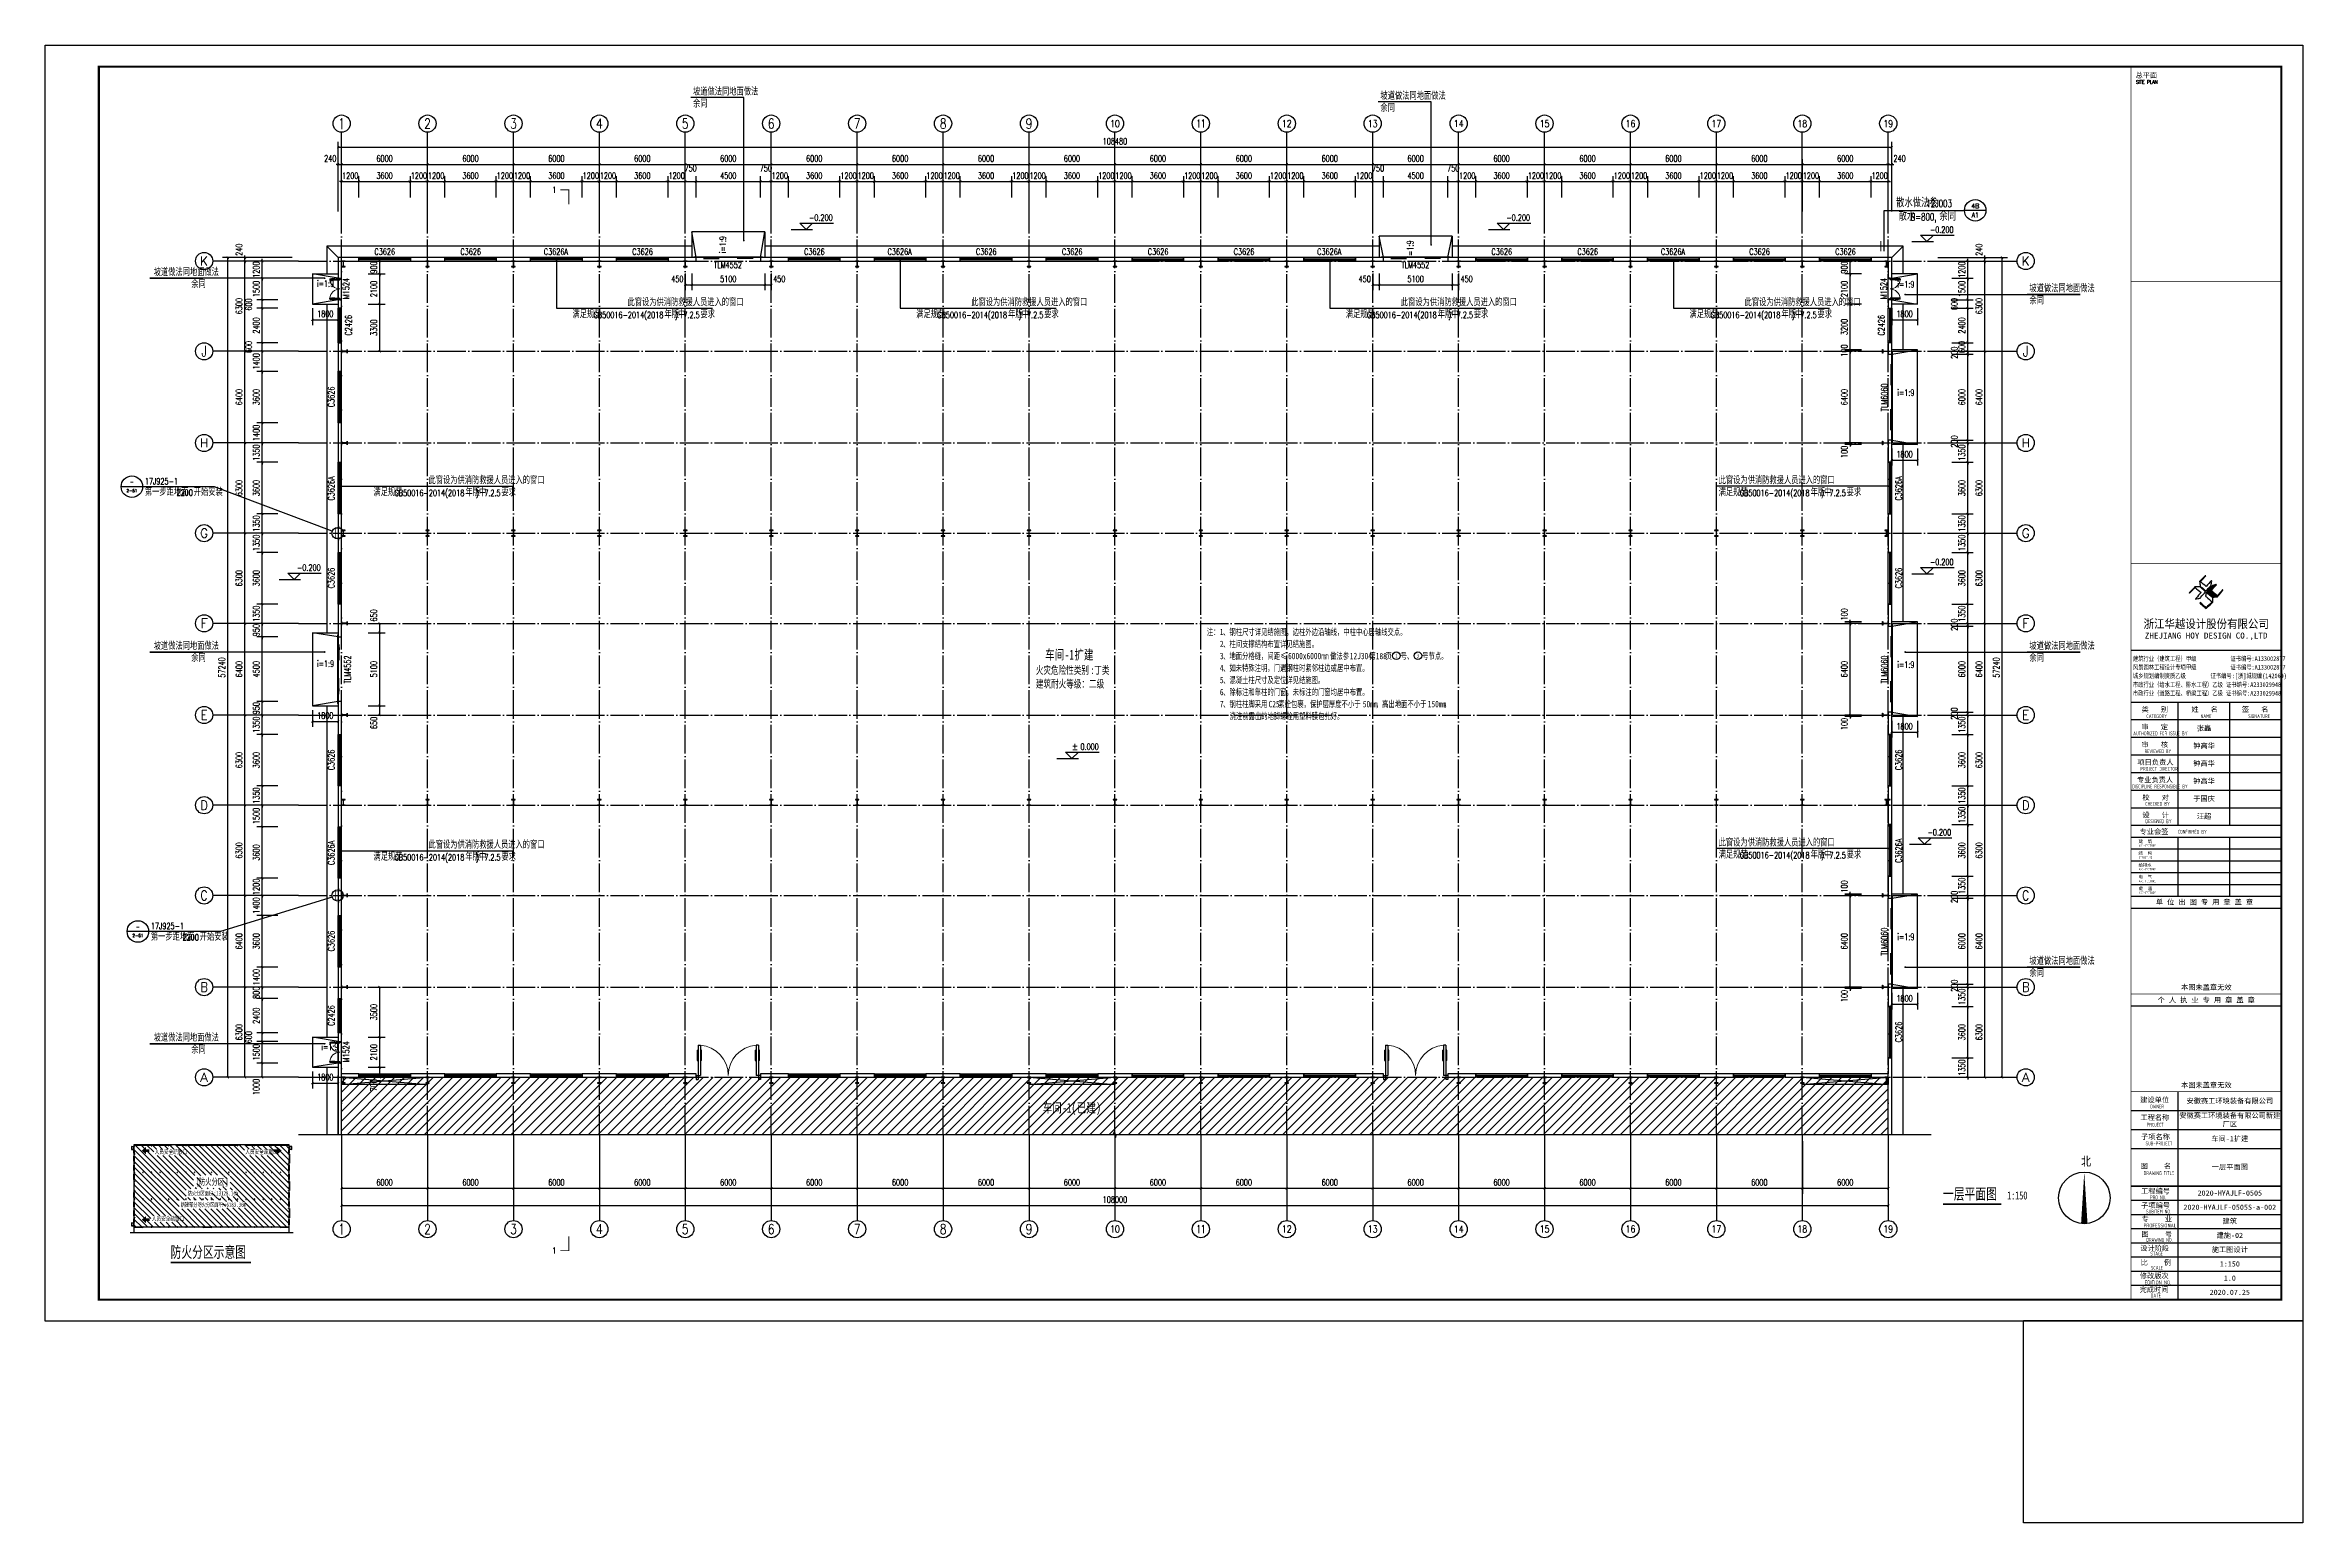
# Model space of a CAD drawing. Extents: x 1900113 to 2270874, y 17288394 to 17931430.
# Drawn here: x 2113224 to 2270874, y 17728264 to 17831452 of the extents above; entities that cross this region are included whole.
import ezdxf
from ezdxf.enums import TextEntityAlignment as Align

# ---------------------------------------------------------------- set-up
doc = ezdxf.new("R2010")
doc.units = 0
doc.header["$LTSCALE"] = 1000
doc.header["$MEASUREMENT"] = 0
doc.linetypes.add('DOTE', pattern=[2.42, 2, -0.2, 0.02, -0.2])
doc.layers.get('Defpoints').update_dxf_attribs({"color": 250})
for name, color, linetype in [('0 - 填充', 251, 'Continuous'), ('00-人防文字', 140, 'Continuous'), ('AXIS_TEXT', 7, 'Continuous'), ('AXIS_内部', 151, 'Continuous'), ('AXIS_外部', 171, 'Continuous'), ('COLUMN', 2, 'Continuous'), ('DIM_IDEN', 171, 'Continuous'), ('DIM_LEAD', 145, 'Continuous'), ('DIM_SYMB', 165, 'Continuous'), ('DOTE', 1, 'DOTE'), ('GROUND', 150, 'Continuous'), ('PUB_TEXT', 7, 'Continuous'), ('PUB_TITLE', 4, 'Continuous'), ('TK', 4, 'Continuous'), ('WALL-PARAPET', 6, 'Continuous'), ('WINDOW', 140, 'Continuous'), ('WINDOW_TEXT', 7, 'Continuous'), ('文字索引线', 74, 'Continuous'), ('标高', 83, 'Continuous'), ('节点', 40, 'Continuous')]:
    doc.layers.add(name, color=color, linetype=linetype)
doc.styles.add('-宋体', font='', dxfattribs={"width": 0.8})
doc.styles.add('_TCH_AXIS', font='COMPLEX', dxfattribs={"bigfont": 'GBCBIG'})
doc.styles.add('_TCH_DIM', font='SIMPLEX', dxfattribs={"bigfont": 'GBCBIG'})
doc.styles.add('_TCH_DIM_T3', font='SIMPLEX', dxfattribs={"width": 0.705882, "bigfont": 'GBCBIG'})
doc.styles.add('_TCH_LABEL', font='COMPLEX', dxfattribs={"bigfont": 'GBCBIG'})
doc.styles.add('_TCH_WINDOW', font='SIMPLEX', dxfattribs={"height": 3.5, "bigfont": 'GBCBIG'})
doc.styles.add('COMPLEX', font='COMPLEX')
doc.styles.add('HT', font='simhei.ttf', dxfattribs={"width": 0.7})
doc.styles.add('ROMANS', font='romans', dxfattribs={"width": 0.65, "height": 231.275})
doc.styles.add('TSSD_REIN', font='tssdeng.shx', dxfattribs={"width": 0.7, "bigfont": 'tssdchn.shx'})
doc.styles.add('图签宋体', font='', dxfattribs={"height": 300})
doc.styles.add('图签黑体', font='simhei.ttf', dxfattribs={"height": 550})
doc.styles.add('房间名称', font='SIMPLEX', dxfattribs={"width": 0.8, "bigfont": 'HZTXT'})
doc.styles.get('-宋体').set_extended_font_data('SimSun')
doc.styles.get('图签宋体').set_extended_font_data('NSimSun')
doc.dimstyles.new('_TCH_ARCH&&150', dxfattribs={"dimtxt": 446.25, "dimasz": 150, "dimexe": 375, "dimexo": 450, "dimgap": 189.375, "dimtad": 1, "dimdec": 0, "dimzin": 0, "dimdsep": 46, "dimtxsty": '_TCH_DIM_T3', "dimblk": 'ARCHTICK', "dimcen": 0.09, "dimclrt": 7, "dimazin": 2, "dimtfac": 1, "dimtdec": 0, "dimtix": 1, "dimtmove": 2, "dimatfit": 3, "dimfxl": 0, "dimtolj": 1, "dimtzin": 0, "dimarcsym": 0})

msp = doc.modelspace()

# ---------------------------------------------------------------- texts
at = {"layer": '00-人防文字', "style": 'HT', "width": 0.7}
for s, height, p in [('防火分区面积', 300.42, (2123178.5, 17751123.1)), ('[', 450.6, (2123729.9, 17751857.6)), ('防火分区', 450.63, (2123956.7, 17751857.6)), (':13128.16m', 300.42, (2124993.2, 17751123.1)), (']', 450.6, (2125771.4, 17751857.6)), ('2', 150.2, (2126505.4, 17751323.1)), ('新建部分防火分区面积', 300.42, (2122684.2, 17750331.6)), (':6183.36m', 300.42, (2125708.7, 17750331.6)), ('2', 150.2, (2127069.7, 17750531.6))]:
    msp.add_text(s, height=height, dxfattribs=at).set_placement(p)
at = {"layer": 'PUB_TEXT'}
for s, height, style, p in [('余同', 506.38, '_TCH_DIM', (2158462.7, 17827104.7)), ('坡道做法同地面做法', 506.38, '_TCH_DIM', (2158462.7, 17827944.7)), ('余同', 506.38, '_TCH_DIM', (2206462.7, 17826804.7)), ('坡道做法同地面做法', 506.38, '_TCH_DIM', (2206462.7, 17827644.7)), ('散水做法参', 578.72, '_TCH_DIM', (2242475.3, 17820140.1)), ('散水', 578.72, '_TCH_DIM', (2242645.9, 17819205.6)), ('余同', 578.72, '_TCH_DIM', (2245494.1, 17819205.6)), ('坡道做法同地面做法', 506.38, '_TCH_DIM', (2120799.6, 17815332.9)), ('余同', 506.38, '_TCH_DIM', (2123424.6, 17814492.9)), ('坡道做法同地面做法', 506.38, '_TCH_DIM', (2251780.1, 17814203.4)), ('满足规范', 506.38, '_TCH_DIM', (2150043.1, 17812392.9)), ('此窗设为供消防救援人员进入的窗口', 506.383, '_TCH_DIM', (2153889.8, 17813232.9)), ('年版', 506.38, '_TCH_DIM', (2156467.5, 17812392.9)), ('中', 506.4, '_TCH_DIM', (2157414.8, 17812392.9)), ('要求', 506.38, '_TCH_DIM', (2158983.4, 17812392.9)), ('满足规范', 506.38, '_TCH_DIM', (2174043.1, 17812392.9)), ('此窗设为供消防救援人员进入的窗口', 506.383, '_TCH_DIM', (2177889.8, 17813232.9)), ('年版', 506.38, '_TCH_DIM', (2180467.5, 17812392.9)), ('中', 506.4, '_TCH_DIM', (2181414.8, 17812392.9)), ('要求', 506.38, '_TCH_DIM', (2182983.4, 17812392.9)), ('满足规范', 506.38, '_TCH_DIM', (2204043.1, 17812392.9)), ('此窗设为供消防救援人员进入的窗口', 506.383, '_TCH_DIM', (2207889.8, 17813232.9)), ('年版', 506.38, '_TCH_DIM', (2210467.5, 17812392.9)), ('中', 506.4, '_TCH_DIM', (2211414.8, 17812392.9)), ('要求', 506.38, '_TCH_DIM', (2212983.4, 17812392.9)), ('满足规范', 506.38, '_TCH_DIM', (2228043.1, 17812392.9)), ('此窗设为供消防救援人员进入的窗口', 506.383, '_TCH_DIM', (2231889.8, 17813232.9)), ('年版', 506.38, '_TCH_DIM', (2234467.5, 17812392.9)), ('中', 506.4, '_TCH_DIM', (2235414.8, 17812392.9)), ('要求', 506.38, '_TCH_DIM', (2236983.4, 17812392.9)), ('余同', 506.38, '_TCH_DIM', (2251780.1, 17813363.4)), ('第一步距地面', 506.38, '_TCH_LABEL', (2120186.3, 17799985)), ('开始安装', 506.38, '_TCH_LABEL', (2123598, 17799985)), ('满足规范', 506.38, '_TCH_DIM', (2136144.3, 17799962.9)), ('此窗设为供消防救援人员进入的窗口', 506.383, '_TCH_DIM', (2139991, 17800802.9)), ('年版', 506.38, '_TCH_DIM', (2142568.8, 17799962.9)), ('中', 506.4, '_TCH_DIM', (2143516, 17799962.9)), ('要求', 506.38, '_TCH_DIM', (2145084.6, 17799962.9)), ('满足规范', 506.38, '_TCH_DIM', (2230081, 17799962.9)), ('此窗设为供消防救援人员进入的窗口', 506.383, '_TCH_DIM', (2230081, 17800802.9)), ('年版', 506.38, '_TCH_DIM', (2236505.5, 17799962.9)), ('中', 506.4, '_TCH_DIM', (2237452.7, 17799962.9)), ('要求', 506.38, '_TCH_DIM', (2239021.3, 17799962.9)), ('坡道做法同地面做法', 506.38, '_TCH_DIM', (2120799.6, 17789232.9)), ('坡道做法同地面做法', 506.38, '_TCH_DIM', (2251780.1, 17789232.9)), ('余同', 506.38, '_TCH_DIM', (2123424.6, 17788392.9)), ('余同', 506.38, '_TCH_DIM', (2251780.1, 17788392.9)), ('±', 506.4, '_TCH_DIM', (2184888.3, 17782235.7)), ('满足规范', 506.38, '_TCH_DIM', (2136144.3, 17774512.9)), ('此窗设为供消防救援人员进入的窗口', 506.383, '_TCH_DIM', (2139991, 17775352.9)), ('年版', 506.38, '_TCH_DIM', (2142568.8, 17774512.9)), ('中', 506.4, '_TCH_DIM', (2143516, 17774512.9)), ('要求', 506.38, '_TCH_DIM', (2145084.6, 17774512.9)), ('满足规范', 506.38, '_TCH_DIM', (2230081, 17774662.9)), ('此窗设为供消防救援人员进入的窗口', 506.383, '_TCH_DIM', (2230081, 17775502.9)), ('年版', 506.38, '_TCH_DIM', (2236505.5, 17774662.9)), ('中', 506.4, '_TCH_DIM', (2237452.7, 17774662.9)), ('要求', 506.38, '_TCH_DIM', (2239021.3, 17774662.9)), ('第一步距地面', 506.38, '_TCH_LABEL', (2120606.1, 17768926.1)), ('开始安装', 506.38, '_TCH_LABEL', (2124017.8, 17768926.1)), ('坡道做法同地面做法', 506.38, '_TCH_DIM', (2251780.1, 17767232.9)), ('余同', 506.38, '_TCH_DIM', (2251780.1, 17766392.9)), ('坡道做法同地面做法', 506.38, '_TCH_DIM', (2120799.6, 17761881.5)), ('余同', 506.38, '_TCH_DIM', (2123424.6, 17761041.5)), ('北', 723.4, '_TCH_DIM', (2255396.5, 17753130.2))]:
    msp.add_text(s, height=height, dxfattribs=dict(at, style=style)).set_placement(p)
for s, height, style, width, p in [('1', 425, '_TCH_LABEL', 0.705882, (2148626.2, 17821135.1)), ('-0.200', 446.25, '_TCH_DIM', 0.705882, (2166565.8, 17819187.8)), ('-0.200', 446.25, '_TCH_DIM', 0.705882, (2215259.9, 17819183)), ('B=800,', 510, '_TCH_DIM', 0.705882, (2243488.4, 17819205.6)), ('12J003', 510, '_TCH_DIM', 0.705882, (2244581.7, 17820140.1)), ('-0.200', 446.25, '_TCH_DIM', 0.705882, (2244830, 17818339.9)), ('i=1:9', 446.25, '_TCH_DIM', 0.705882, (2242556.8, 17814530.6)), ('GB50016-2014(2018', 446.25, '_TCH_DIM', 0.705882, (2151517.5, 17812392.9)), (')', 446.2, '_TCH_DIM', 0.705882, (2157204.8, 17812392.9)), ('GB50016-2014(2018', 446.25, '_TCH_DIM', 0.705882, (2175517.5, 17812392.9)), (')', 446.2, '_TCH_DIM', 0.705882, (2181204.8, 17812392.9)), ('GB50016-2014(2018', 446.25, '_TCH_DIM', 0.705882, (2205517.5, 17812392.9)), (')', 446.2, '_TCH_DIM', 0.705882, (2211204.8, 17812392.9)), ('GB50016-2014(2018', 446.25, '_TCH_DIM', 0.705882, (2229517.5, 17812392.9)), (')', 446.2, '_TCH_DIM', 0.705882, (2235204.8, 17812392.9)), ('7.2.5', 446.25, '_TCH_DIM', 0.705882, (2157783.4, 17812392.9)), ('7.2.5', 446.25, '_TCH_DIM', 0.705882, (2181783.4, 17812392.9)), ('7.2.5', 446.25, '_TCH_DIM', 0.705882, (2211783.4, 17812392.9)), ('7.2.5', 446.25, '_TCH_DIM', 0.705882, (2235783.4, 17812392.9)), ('i=1:9', 446.25, '_TCH_DIM', 0.705882, (2242556.8, 17806963.6)), ('17J925-1', 446.25, '_TCH_LABEL', 0.705882, (2120186.3, 17800774.7)), ('2200', 446.25, '_TCH_LABEL', 0.705882, (2122398, 17799985)), ('GB50016-2014(2018', 446.25, '_TCH_DIM', 0.705882, (2137618.8, 17799962.9)), (')', 446.2, '_TCH_DIM', 0.705882, (2143306, 17799962.9)), ('7.2.5', 446.25, '_TCH_DIM', 0.705882, (2143884.6, 17799962.9)), ('GB50016-2014(2018', 446.25, '_TCH_DIM', 0.705882, (2231555.5, 17799962.9)), (')', 446.2, '_TCH_DIM', 0.705882, (2237242.7, 17799962.9)), ('7.2.5', 446.25, '_TCH_DIM', 0.705882, (2237821.3, 17799962.9)), ('-0.200', 446.25, '_TCH_DIM', 0.705882, (2244830, 17795136.9)), ('-0.200', 446.25, '_TCH_DIM', 0.705882, (2130810.5, 17794745.4)), ('车间', 675.95, 'HT', 0.7, (2183055.9, 17788551.9)), ('扩建', 675.95, 'HT', 0.7, (2185097.4, 17788551.9)), ('注：', 450.63, 'HT', 0.7, (2194344, 17790253.5)), ('2', 450.6, 'HT', 0.7, (2195251.3, 17789413.5)), ('1', 450.6, 'HT', 0.7, (2195251.3, 17790253.5)), ('、钢柱尺寸详见结施图，边柱外边沿轴线，中柱中心居轴线交点。', 450.633, 'HT', 0.7, (2195478.1, 17790253.5)), ('、柱间支撑结构布置详见结施图。', 450.633, 'HT', 0.7, (2195478.1, 17789413.5)), ('-1', 675.95, 'HT', 0.7, (2184416.9, 17788551.9)), ('4', 450.6, 'HT', 0.7, (2195251.3, 17787733.5)), ('3', 450.6, 'HT', 0.7, (2195251.3, 17788573.5)), ('、地面分格缝，间距≤', 450.63, 'HT', 0.7, (2195478.1, 17788573.5)), ('、如未特殊注明，门遇钢柱时紧邻柱边或居中布置。', 450.633, 'HT', 0.7, (2195478.1, 17787733.5)), ('6000x6000mm', 450.633, 'HT', 0.7, (2200014.9, 17788573.5)), ('，做法参', 450.63, 'HT', 0.7, (2202510, 17788573.5)), ('12J304', 450.63, 'HT', 0.7, (2204324.7, 17788573.5)), ('第', 450.6, 'HT', 0.7, (2205685.7, 17788573.5)), ('188', 450.63, 'HT', 0.7, (2206139.4, 17788573.5)), ('页', 450.6, 'HT', 0.7, (2206819.9, 17788573.5)), ('号、', 450.63, 'HT', 0.7, (2207873.6, 17788573.5)), ('号节点。', 450.63, 'HT', 0.7, (2209380.9, 17788573.5)), ('i=1:9', 446.25, '_TCH_DIM', 0.705882, (2242556.8, 17787963.6)), ('5', 450.6, 'HT', 0.7, (2195251.3, 17786893.5)), ('6', 450.6, 'HT', 0.7, (2195251.3, 17786053.5)), ('、混凝土柱尺寸及定位详见结施图。', 450.633, 'HT', 0.7, (2195478.1, 17786893.5)), ('、除标注和靠柱的门窗，未标注的门窗均居中布置。', 450.633, 'HT', 0.7, (2195478.1, 17786053.5)), ('7', 450.6, 'HT', 0.7, (2195251.3, 17785213.5)), ('、钢柱柱脚采用', 450.63, 'HT', 0.7, (2195478.1, 17785213.5)), ('浇注前露出的地脚螺栓用塑料膜包扎好。', 450.633, 'HT', 0.7, (2195931.8, 17784373.5)), ('C25', 450.63, 'HT', 0.7, (2198653.8, 17785213.5)), ('素砼包裹，保护层厚度不小于', 450.633, 'HT', 0.7, (2199334.3, 17785213.5)), ('50mm', 450.63, 'HT', 0.7, (2205232.1, 17785213.5)), ('，高出地面不小于', 450.63, 'HT', 0.7, (2206139.4, 17785213.5)), ('150mm', 450.63, 'HT', 0.7, (2209768.8, 17785213.5)), ('。', 450.6, 'HT', 0.7, (2210903, 17785213.5)), ('0.000', 446.25, '_TCH_DIM', 0.705882, (2185515.3, 17782235.7)), ('-0.200', 446.25, '_TCH_DIM', 0.705882, (2244666.9, 17776259)), ('GB50016-2014(2018', 446.25, '_TCH_DIM', 0.705882, (2137618.8, 17774512.9)), (')', 446.2, '_TCH_DIM', 0.705882, (2143306, 17774512.9)), ('GB50016-2014(2018', 446.25, '_TCH_DIM', 0.705882, (2231555.5, 17774662.9)), (')', 446.2, '_TCH_DIM', 0.705882, (2237242.7, 17774662.9)), ('7.2.5', 446.25, '_TCH_DIM', 0.705882, (2237821.3, 17774662.9)), ('7.2.5', 446.25, '_TCH_DIM', 0.705882, (2143884.6, 17774512.9)), ('17J925-1', 446.25, '_TCH_LABEL', 0.705882, (2120606.1, 17769715.9)), ('2200', 446.25, '_TCH_LABEL', 0.705882, (2122817.8, 17768926.1)), ('i=1:9', 446.25, '_TCH_DIM', 0.705882, (2242556.8, 17768963.6)), ('车间', 675.95, 'HT', 0.7, (2182882.3, 17756911)), ('-1(', 675.95, 'HT', 0.7, (2184243.3, 17756911)), ('已建', 675.95, 'HT', 0.7, (2185264.1, 17756911)), (')', 675.9, 'HT', 0.7, (2186625.1, 17756911)), ('人员安全疏散口', 300, '房间名称', 0.8, (2120869.2, 17753996.7)), ('人员安全疏散口', 300, '房间名称', 0.8, (2127197.1, 17753996.7)), ('一层平面图', 788.61, 'HT', 0.7, (2245747.9, 17750846.6)), ('1:150', 563.29, 'HT', 0.7, (2250229.6, 17750846.6)), ('人员安全疏散口', 300, '房间名称', 0.8, (2120672.6, 17749330)), ('防火分区示意图', 788.61, 'HT', 0.7, (2121980.2, 17746778.5)), ('1', 425, '_TCH_LABEL', 0.705882, (2148626.2, 17747061.5))]:
    msp.add_text(s, height=height, dxfattribs=dict(at, style=style, width=width)).set_placement(p)
at = {"layer": 'PUB_TEXT', "style": '_TCH_LABEL'}
for s, height, p, p2 in [('4B', 315.95, (2247709, 17820066.4), (2248280.7, 17820066.4)), ('A1', 343.1, (2247749.8, 17819426), (2248239.9, 17819426)), ('2-61', 214.56, (2118895.7, 17800230.6), (2119662, 17800230.6)), ('2-61', 214.56, (2119315.5, 17769171.7), (2120081.8, 17769171.7))]:
    msp.add_text(s, height=height, dxfattribs=at).set_placement(p, p2, align=Align.FIT)
at = {"layer": 'PUB_TEXT', "style": '_TCH_DIM', "width": 0.705882}
for rotation, p in [(90, (2160763.6, 17816922.9)), (90, (2208763.6, 17816622.9)), (360, (2132206, 17814580.5)), (360, (2132206, 17788030.5)), (360, (2132506, 17761280.5))]:
    msp.add_text('i=1:9', height=446.25, rotation=rotation, dxfattribs=at).set_placement(p)
at = {"layer": 'PUB_TEXT'}
for s, height, style, width, p, p2 in [('-', 391.5, '_TCH_LABEL', 0.777778, (2119148.3, 17800756.1), (2119409.3, 17800756.1)), ('1', 287.3, 'HT', 1.034884, (2207498.7, 17788669.8), (2207648.4, 17788669.8)), ('3', 289.1, 'HT', 1.00565, (2209007.8, 17788669), (2209154.1, 17788669)), ('-', 391.5, '_TCH_LABEL', 0.777778, (2119568.1, 17769697.2), (2119829.1, 17769697.2))]:
    msp.add_text(s, height=height, dxfattribs=dict(at, style=style, width=width)).set_placement(p, p2, align=Align.FIT)
at = {"layer": 'PUB_TEXT', "color": 6, "style": 'HT', "width": 0.7}
for s, height, p in [('火灾危险性类别', 540.76, (2182399.8, 17787543.5)), (':', 540.8, (2186210.6, 17787543.5)), ('丁类', 540.76, (2186482.8, 17787543.5)), ('建筑耐火等级：二级', 540.76, (2182404, 17786581.8))]:
    msp.add_text(s, height=height, dxfattribs=at).set_placement(p)

# ---------------------------------------------------------------- blocks, each defined once
blk = doc.blocks.new('A$C3ACC4A1C')
at = {"layer": 'COLUMN'}
h = blk.add_hatch(color=256, dxfattribs=at)
h.paths.add_polyline_path([(125, 400), (0, 400), (0, 388), (120, 388), (120, 200), (125, 200)])
h.paths.add_polyline_path([(250, 400), (125, 400), (125, 200), (130, 200), (130, 388), (250, 388)])
h.paths.add_polyline_path([(250, 12), (130, 12), (130, 200), (125, 200), (125, 0), (250, 0)])
h.paths.add_polyline_path([(125, 200), (120, 200), (120, 12), (0, 12), (0, 0), (125, 0)])
blk.add_lwpolyline([(0, 0), (0, 12), (120, 12), (120, 388), (0, 388), (0, 400), (250, 400), (250, 388), (130, 388), (130, 12), (250, 12), (250, 0)], close=True, dxfattribs=at)
blk = doc.blocks.new('$DorLib2D$00000130')
at = {"color": 0, "linetype": 'Continuous'}
for p, q in [((-0.533, 0.66), (-0.533, 0.513)), ((0, 0.66), (-0.533, 0.66)), ((0, 0.513), (0, 0.66)), ((0.533, 0.66), (0, 0.66)), ((0.533, 0.66), (0.533, 0.513)), ((0, 0.513), (-0.533, 0.513)), ((-0.385, 0.269), (-0.14, 0.269)), ((-0.385, 0.269), (-0.3, 0.214)), ((-0.3, 0.214), (-0.3, 0.269)), ((0.533, 0.513), (0, 0.513)), ((0.385, 0.269), (0.14, 0.269)), ((0.3, 0.214), (0.3, 0.269)), ((0.385, 0.269), (0.3, 0.214))]:
    blk.add_line(p, q, dxfattribs=at)
blk = doc.blocks.new('$WINLIB2D$00000001')
for p, q in [((-0.5, 0.5), (0.5, 0.5)), ((-0.5, 0.5), (-0.5, -0.5)), ((0.5, -0.5), (0.5, 0.5)), ((0.5, 0.167), (-0.5, 0.167)), ((0.5, -0.167), (-0.5, -0.167)), ((-0.5, -0.5), (0.5, -0.5))]:
    blk.add_line(p, q)
blk = doc.blocks.new('$DorLib2D$00000011')
at = {"lineweight": 13}
for p, q in [((-0.483, 0.396), (-0.483, 0.235)), ((-0.417, 0.396), (-0.417, 0.235)), ((0.417, 0.396), (0.417, 0.235)), ((0.483, 0.396), (0.483, 0.235))]:
    blk.add_line(p, q, dxfattribs=at)
for p, q in [((-0.483, 0.396), (-0.467, 0.396)), ((-0.467, 0.471), (-0.467, -0.062)), ((-0.467, 0.471), (-0.433, 0.471)), ((-0.433, 0.471), (-0.433, 0.004)), ((-0.417, 0.396), (-0.433, 0.396)), ((0.417, 0.396), (0.433, 0.396)), ((0.433, 0.471), (0.433, 0.004)), ((0.467, 0.471), (0.433, 0.471)), ((0.467, 0.471), (0.467, -0.062)), ((0.483, 0.396), (0.467, 0.396)), ((-0.5, 0.004), (-0.433, 0.004)), ((-0.5, 0.004), (-0.5, -0.062)), ((-0.483, 0.235), (-0.467, 0.235)), ((-0.417, 0.235), (-0.433, 0.235)), ((0.417, 0.235), (0.433, 0.235)), ((0.5, 0.004), (0.433, 0.004)), ((0.483, 0.235), (0.467, 0.235)), ((0.5, 0.004), (0.5, -0.062)), ((-0.5, -0.062), (-0.467, -0.062)), ((0.5, -0.062), (0.467, -0.062))]:
    blk.add_line(p, q)
for centre, start, end in [((-0.467, 0.004), 0, 85.904), ((0.467, 0.004), 94.096, 180)]:
    blk.add_arc(centre, 0.467, start, end, dxfattribs=at)
blk = doc.blocks.new('45656')
at = {"color": 1}
for p, q in [((2379400, 17767651), (2385400, 17768151)), ((2379400, 17768151), (2385400, 17767651)), ((2379400, 17768151), (2487400, 17768151)), ((2427400, 17767651), (2433400, 17768151)), ((2427400, 17768151), (2433400, 17767651)), ((2481400, 17767651), (2487400, 17768151)), ((2481400, 17768151), (2487400, 17767651))]:
    blk.add_line(p, q, dxfattribs=at)
at = {"color": 1, "const_width": 30}
for points in [[(2379280, 17805651), (2379280, 17805851), (2378960, 17805851), (2378960, 17806451), (2379280, 17806451), (2379280, 17806651)], [(2379280, 17780351), (2379280, 17780551), (2378960, 17780551), (2378960, 17781151), (2379280, 17781151), (2379280, 17781351)]]:
    blk.add_lwpolyline(points, dxfattribs=at)
at = {"color": 1}
for points in [[(2379400, 17768151), (2385400, 17768151), (2385400, 17767651), (2379400, 17767651)], [(2427400, 17768151), (2433400, 17768151), (2433400, 17767651), (2427400, 17767651)], [(2481400, 17768151), (2487400, 17768151), (2487400, 17767651), (2481400, 17767651)]]:
    blk.add_lwpolyline(points, close=True, dxfattribs=at)
at = {"layer": 'DIM_SYMB', "color": 1}
blk.add_lwpolyline([(2376400, 17764151), (2433287, 17764151), (2433363, 17764361), (2433437, 17763941), (2433512, 17764151), (2490400, 17764151)], dxfattribs=at)
at = {"layer": 'GROUND', "color": 1}
for p, q in [((2377360, 17824251), (2377360, 17822151)), ((2377360, 17824251), (2379160, 17824251)), ((2379160, 17823951), (2377360, 17824251)), ((2379160, 17822451), (2377360, 17822151)), ((2377360, 17822151), (2379160, 17822151)), ((2403850, 17825391), (2379160, 17825391)), ((2379160, 17825391), (2379160, 17824251)), ((2379160, 17824251), (2379160, 17822151)), ((2379160, 17822151), (2379160, 17799201)), ((2451850, 17825391), (2408950, 17825391)), ((2487640, 17825391), (2456950, 17825391)), ((2487640, 17824251), (2487640, 17825391)), ((2489440, 17824251), (2487640, 17824251)), ((2487640, 17822151), (2487640, 17824251)), ((2487640, 17823951), (2489440, 17824251)), ((2487640, 17822451), (2489440, 17822151)), ((2487640, 17818951), (2487640, 17822151)), ((2489440, 17822151), (2487640, 17822151)), ((2489440, 17822151), (2489440, 17824251)), ((2487640, 17799951), (2487640, 17812351)), ((2379160, 17794101), (2379160, 17770951)), ((2487640, 17780951), (2487640, 17793351)), ((2377360, 17770951), (2377360, 17768851)), ((2377360, 17770951), (2379160, 17770951)), ((2379160, 17770651), (2377360, 17770951)), ((2379160, 17769151), (2377360, 17768851)), ((2377360, 17768851), (2379160, 17768851)), ((2379160, 17770951), (2379160, 17768851)), ((2379160, 17768851), (2379160, 17764151)), ((2487640, 17764151), (2487640, 17774351)), ((2379160, 17764151), (2487640, 17764151))]:
    blk.add_line(p, q, dxfattribs=at)
at = {"layer": 'WALL-PARAPET', "color": 1}
for p, q in [((2380600, 17825391), (2379160, 17825391)), ((2379160, 17825391), (2379160, 17823951)), ((2379160, 17823951), (2379400, 17823951)), ((2379400, 17822451), (2379160, 17822451)), ((2379160, 17822451), (2379160, 17821851)), ((2379160, 17821851), (2379400, 17821851)), ((2379400, 17819451), (2379160, 17819451)), ((2379160, 17819451), (2379160, 17817451)), ((2379160, 17817451), (2379400, 17817451)), ((2379400, 17825151), (2380600, 17825151)), ((2379400, 17823951), (2379400, 17825151)), ((2379400, 17821851), (2379400, 17822451)), ((2379400, 17817451), (2379400, 17819451)), ((2380600, 17825151), (2380600, 17825391)), ((2386600, 17825391), (2384200, 17825391)), ((2384200, 17825391), (2384200, 17825151)), ((2384200, 17825151), (2386600, 17825151)), ((2386600, 17825151), (2386600, 17825391)), ((2392600, 17825391), (2390200, 17825391)), ((2390200, 17825391), (2390200, 17825151)), ((2390200, 17825151), (2392600, 17825151)), ((2392600, 17825151), (2392600, 17825391)), ((2398600, 17825391), (2396200, 17825391)), ((2396200, 17825391), (2396200, 17825151)), ((2396200, 17825151), (2398600, 17825151)), ((2398600, 17825151), (2398600, 17825391)), ((2404150, 17825391), (2402200, 17825391)), ((2402200, 17825391), (2402200, 17825151)), ((2402200, 17825151), (2404150, 17825151)), ((2404150, 17825151), (2404150, 17825391)), ((2410600, 17825391), (2408650, 17825391)), ((2408650, 17825391), (2408650, 17825151)), ((2408650, 17825151), (2410600, 17825151)), ((2410600, 17825151), (2410600, 17825391)), ((2416600, 17825391), (2414200, 17825391)), ((2414200, 17825391), (2414200, 17825151)), ((2414200, 17825151), (2416600, 17825151)), ((2416600, 17825151), (2416600, 17825391)), ((2422600, 17825391), (2420200, 17825391)), ((2420200, 17825391), (2420200, 17825151)), ((2420200, 17825151), (2422600, 17825151)), ((2422600, 17825151), (2422600, 17825391)), ((2428600, 17825391), (2426200, 17825391)), ((2426200, 17825391), (2426200, 17825151)), ((2426200, 17825151), (2428600, 17825151)), ((2428600, 17825151), (2428600, 17825391)), ((2434600, 17825391), (2432200, 17825391)), ((2432200, 17825391), (2432200, 17825151)), ((2432200, 17825151), (2434600, 17825151)), ((2434600, 17825151), (2434600, 17825391)), ((2440600, 17825391), (2438200, 17825391)), ((2438200, 17825391), (2438200, 17825151)), ((2438200, 17825151), (2440600, 17825151)), ((2440600, 17825151), (2440600, 17825391)), ((2446600, 17825391), (2444200, 17825391)), ((2444200, 17825391), (2444200, 17825151)), ((2444200, 17825151), (2446600, 17825151)), ((2446600, 17825151), (2446600, 17825391)), ((2452150, 17825391), (2450200, 17825391)), ((2450200, 17825391), (2450200, 17825151)), ((2450200, 17825151), (2452150, 17825151)), ((2452150, 17825151), (2452150, 17825391)), ((2458600, 17825391), (2456650, 17825391)), ((2456650, 17825391), (2456650, 17825151)), ((2456650, 17825151), (2458600, 17825151)), ((2458600, 17825151), (2458600, 17825391)), ((2464600, 17825391), (2462200, 17825391)), ((2462200, 17825391), (2462200, 17825151)), ((2462200, 17825151), (2464600, 17825151)), ((2464600, 17825151), (2464600, 17825391)), ((2470600, 17825391), (2468200, 17825391)), ((2468200, 17825391), (2468200, 17825151)), ((2468200, 17825151), (2470600, 17825151)), ((2470600, 17825151), (2470600, 17825391)), ((2476600, 17825391), (2474200, 17825391)), ((2474200, 17825391), (2474200, 17825151)), ((2474200, 17825151), (2476600, 17825151)), ((2476600, 17825151), (2476600, 17825391)), ((2482600, 17825391), (2480200, 17825391)), ((2480200, 17825391), (2480200, 17825151)), ((2480200, 17825151), (2482600, 17825151)), ((2482600, 17825151), (2482600, 17825391)), ((2487640, 17825391), (2486200, 17825391)), ((2486200, 17825391), (2486200, 17825151)), ((2486200, 17825151), (2487400, 17825151)), ((2487400, 17825151), (2487400, 17823951)), ((2487400, 17823951), (2487640, 17823951)), ((2487640, 17822451), (2487400, 17822451)), ((2487400, 17822451), (2487400, 17821851)), ((2487400, 17821851), (2487640, 17821851)), ((2487640, 17819451), (2487400, 17819451)), ((2487400, 17819451), (2487400, 17818651)), ((2487400, 17818651), (2487640, 17818651)), ((2487640, 17823951), (2487640, 17825391)), ((2487640, 17821851), (2487640, 17822451)), ((2487640, 17818651), (2487640, 17819451)), ((2379400, 17813851), (2379160, 17813851)), ((2379160, 17813851), (2379160, 17811101)), ((2379160, 17811101), (2379400, 17811101)), ((2379400, 17807501), (2379160, 17807501)), ((2379160, 17807501), (2379160, 17804801)), ((2379160, 17804801), (2379400, 17804801)), ((2379400, 17801201), (2379160, 17801201)), ((2379160, 17801201), (2379160, 17798901)), ((2379160, 17798901), (2379400, 17798901)), ((2379400, 17811101), (2379400, 17813851)), ((2379400, 17804801), (2379400, 17807501)), ((2379400, 17798901), (2379400, 17801201)), ((2487640, 17812651), (2487400, 17812651)), ((2487400, 17812651), (2487400, 17811101)), ((2487400, 17811101), (2487640, 17811101)), ((2487640, 17807501), (2487400, 17807501)), ((2487400, 17807501), (2487400, 17804801)), ((2487400, 17804801), (2487640, 17804801)), ((2487640, 17801201), (2487400, 17801201)), ((2487400, 17801201), (2487400, 17799651)), ((2487400, 17799651), (2487640, 17799651)), ((2487640, 17811101), (2487640, 17812651)), ((2487640, 17804801), (2487640, 17807501)), ((2487640, 17799651), (2487640, 17801201)), ((2379400, 17794401), (2379160, 17794401)), ((2379160, 17794401), (2379160, 17792101)), ((2379160, 17792101), (2379400, 17792101)), ((2379400, 17788501), (2379160, 17788501)), ((2379160, 17788501), (2379160, 17785651)), ((2379160, 17785651), (2379400, 17785651)), ((2379400, 17792101), (2379400, 17794401)), ((2379400, 17785651), (2379400, 17788501)), ((2487640, 17793651), (2487400, 17793651)), ((2487400, 17793651), (2487400, 17792101)), ((2487400, 17792101), (2487640, 17792101)), ((2487640, 17788501), (2487400, 17788501)), ((2487400, 17788501), (2487400, 17785801)), ((2487400, 17785801), (2487640, 17785801)), ((2487640, 17792101), (2487640, 17793651)), ((2487640, 17785801), (2487640, 17788501)), ((2379400, 17782051), (2379160, 17782051)), ((2379160, 17782051), (2379160, 17779451)), ((2379160, 17779451), (2379400, 17779451)), ((2379400, 17775851), (2379160, 17775851)), ((2379160, 17775851), (2379160, 17773651)), ((2379160, 17773651), (2379400, 17773651)), ((2379400, 17771251), (2379160, 17771251)), ((2379160, 17771251), (2379160, 17770651)), ((2379160, 17770651), (2379400, 17770651)), ((2379400, 17769151), (2379160, 17769151)), ((2379160, 17769151), (2379160, 17764151)), ((2379400, 17779451), (2379400, 17782051)), ((2379400, 17773651), (2379400, 17775851)), ((2379400, 17770651), (2379400, 17771251)), ((2379400, 17764151), (2379400, 17769151)), ((2487640, 17782201), (2487400, 17782201)), ((2487400, 17782201), (2487400, 17780651)), ((2487400, 17780651), (2487640, 17780651)), ((2487640, 17774651), (2487400, 17774651)), ((2487400, 17774651), (2487400, 17773101)), ((2487400, 17773101), (2487640, 17773101)), ((2487640, 17769501), (2487400, 17769501)), ((2487400, 17769501), (2487400, 17764151)), ((2487640, 17780651), (2487640, 17782201)), ((2487640, 17773101), (2487640, 17774651)), ((2487640, 17764151), (2487640, 17769501)), ((2379160, 17764151), (2379400, 17764151)), ((2487400, 17764151), (2487640, 17764151))]:
    blk.add_line(p, q, dxfattribs=at)
at = {"layer": 'WINDOW', "color": 1}
for p, q in [((2379160, 17822451), (2379160, 17823951)), ((2487640, 17822451), (2487640, 17823951)), ((2379160, 17769151), (2379160, 17770651))]:
    blk.add_line(p, q, dxfattribs=at)
at = {"layer": 'COLUMN', "color": 1, "xscale": -1}
for p in [(2379650, 17824751), (2385525, 17824751), (2391525, 17824751), (2397525, 17824751), (2403525, 17824751), (2409525, 17824751), (2415525, 17824751), (2421525, 17824751), (2427525, 17824751), (2433525, 17824751), (2439525, 17824751), (2445525, 17824751), (2451525, 17824751), (2457525, 17824751), (2463525, 17824751), (2469525, 17824751), (2475525, 17824751), (2481525, 17824751), (2487400, 17824751), (2379650, 17805951), (2385525, 17805951), (2391525, 17805951), (2397525, 17805951), (2403525, 17805951), (2409525, 17805951), (2415525, 17805951), (2421525, 17805951), (2427525, 17805951), (2433525, 17805951), (2439525, 17805951), (2445525, 17805951), (2451525, 17805951), (2457525, 17805951), (2463525, 17805951), (2469525, 17805951), (2475525, 17805951), (2481525, 17805951), (2487400, 17805951), (2379650, 17787151), (2385525, 17787151), (2391525, 17787151), (2397525, 17787151), (2403525, 17787151), (2409525, 17787151), (2415525, 17787151), (2421525, 17787151), (2427525, 17787151), (2433525, 17787151), (2439525, 17787151), (2445525, 17787151), (2451525, 17787151), (2457525, 17787151), (2463525, 17787151), (2469525, 17787151), (2475525, 17787151), (2481525, 17787151), (2487400, 17787151), (2487525, 17787151), (2379650, 17767751), (2385525, 17767751), (2391525, 17767751), (2397525, 17767751), (2403525, 17767751), (2409525, 17767751), (2415525, 17767751), (2421525, 17767751), (2427525, 17767751), (2433525, 17767751), (2439525, 17767751), (2445525, 17767751), (2451525, 17767751), (2457525, 17767751), (2463525, 17767751), (2469525, 17767751), (2475525, 17767751), (2481525, 17767751), (2487400, 17767751)]:
    blk.add_blockref('A$C3ACC4A1C', p, dxfattribs=at)
at = {"layer": 'COLUMN', "color": 1, "xscale": -1, "rotation": 270}
for p in [(2379400, 17818726), (2379400, 17812326), (2379400, 17799726), (2379400, 17793326), (2379400, 17780726), (2379400, 17774326)]:
    blk.add_blockref('A$C3ACC4A1C', p, dxfattribs=at)
at = {"layer": 'COLUMN', "color": 1, "rotation": 90.00000000000001}
for p in [(2487400, 17818726), (2487400, 17812326), (2487400, 17799726), (2487400, 17793326), (2487400, 17780726), (2487400, 17774326)]:
    blk.add_blockref('A$C3ACC4A1C', p, dxfattribs=at)
at = {"layer": 'WINDOW', "color": 1, "rotation": 90}
for name, p, xscale, yscale, zscale in [('$DorLib2D$00000011', (2379280, 17823201), 1500, 1500, 1500), ('$WINLIB2D$00000001', (2379280, 17820651), 2400, 240, 2400), ('$WINLIB2D$00000001', (2379280, 17815651), 3600.000000003725, -240, 3600.000000003725), ('$WINLIB2D$00000001', (2487520, 17820651), 2400, -240, 2400), ('$DorLib2D$00000011', (2487520, 17823201), 1500, -1500, 1500), ('$DorLib2D$00000130', (2487520, 17815651), 6000, -240, 6000), ('$DorLib2D$00000130', (2379280, 17796651), 4500, 240, 4500), ('$WINLIB2D$00000001', (2379280, 17809301), 3600.000000003725, -240, 3600.000000003725), ('$WINLIB2D$00000001', (2379280, 17803001), 3600.000000003725, -240, 3600.000000003725), ('$WINLIB2D$00000001', (2487520, 17809301), 3600.000000003725, 240, 3600.000000003725), ('$WINLIB2D$00000001', (2487520, 17803001), 3600.000000003725, 240, 3600.000000003725), ('$DorLib2D$00000130', (2487520, 17796651), 6000, -240, 6000), ('$WINLIB2D$00000001', (2379280, 17790301), 3600.000000003725, -240, 3600.000000003725), ('$WINLIB2D$00000001', (2379280, 17783851), 3600.000000003725, -240, 3600.000000003725), ('$WINLIB2D$00000001', (2487520, 17790301), 3600.000000003725, 240, 3600.000000003725), ('$WINLIB2D$00000001', (2487520, 17784001), 3600.000000003725, 240, 3600.000000003725), ('$DorLib2D$00000011', (2379280, 17769901), 1500, 1500, 1500), ('$WINLIB2D$00000001', (2379280, 17777651), 3600.000000003725, -240, 3600.000000003725), ('$WINLIB2D$00000001', (2379280, 17772451), 2400, -240, 2400), ('$WINLIB2D$00000001', (2487520, 17771301), 3600.000000003725, 240, 3600.000000003725), ('$DorLib2D$00000130', (2487520, 17777651), 6000, -240, 6000)]:
    blk.add_blockref(name, p, dxfattribs=dict(at, xscale=xscale, yscale=yscale, zscale=zscale))
at = {"layer": 'WINDOW', "color": 1}
for name, p, xscale, yscale, zscale in [('$WINLIB2D$00000001', (2382400, 17825271), 3600.000000003725, -240, 3600.000000003725), ('$WINLIB2D$00000001', (2388400, 17825271), 3600.000000003725, -240, 3600.000000003725), ('$WINLIB2D$00000001', (2394400, 17825271), 3600.000000003725, -240, 3600.000000003725), ('$WINLIB2D$00000001', (2400400, 17825271), 3600.000000003725, -240, 3600.000000003725), ('$DorLib2D$00000130', (2406400, 17825271), 4500, 240, 4500), ('$WINLIB2D$00000001', (2412400, 17825271), 3600.000000003725, -240, 3600.000000003725), ('$WINLIB2D$00000001', (2418400, 17825271), 3600.000000003725, -240, 3600.000000003725), ('$WINLIB2D$00000001', (2424400, 17825271), 3600.000000003725, -240, 3600.000000003725), ('$WINLIB2D$00000001', (2430400, 17825271), 3600.000000003725, -240, 3600.000000003725), ('$WINLIB2D$00000001', (2436400, 17825271), -3600.000000003725, -240, -3600.000000003725), ('$WINLIB2D$00000001', (2442400, 17825271), -3600.000000003725, -240, -3600.000000003725), ('$WINLIB2D$00000001', (2448400, 17825271), -3600.000000003725, -240, -3600.000000003725), ('$DorLib2D$00000130', (2454400, 17825271), 4500, 240, 4500), ('$WINLIB2D$00000001', (2460400, 17825271), -3600.000000003725, -240, -3600.000000003725), ('$WINLIB2D$00000001', (2466400, 17825271), -3600.000000003725, -240, -3600.000000003725), ('$WINLIB2D$00000001', (2472400, 17825271), -3600.000000003725, -240, -3600.000000003725), ('$WINLIB2D$00000001', (2478400, 17825271), -3600.000000003725, -240, -3600.000000003725), ('$WINLIB2D$00000001', (2484400, 17825271), -3600.000000003725, -240, -3600.000000003725)]:
    blk.add_blockref(name, p, dxfattribs=dict(at, xscale=xscale, yscale=yscale, zscale=zscale))
blk = doc.blocks.new('A$C053D6479')
at = {"layer": 'PUB_TITLE'}
h = blk.add_hatch(color=256, dxfattribs=at)
h.dxf.hatch_style = 1
edge = h.paths.add_edge_path()
edge.add_spline(control_points=[(1026, 827), (1105, 920), (1188, 1008), (1266, 1102)], knot_values=[13, 13, 13, 13, 14, 14, 14, 14], degree=3, periodic=0)
edge.add_spline(control_points=[(1266, 1102), (1258, 1111), (1249, 1119), (1239, 1116)], knot_values=[12, 12, 12, 12, 13, 13, 13, 13], degree=3, periodic=0)
edge.add_spline(control_points=[(1239, 1116), (1210, 1107), (1179, 1092), (1144, 1077)], knot_values=[11, 11, 11, 11, 12, 12, 12, 12], degree=3, periodic=0)
edge.add_spline(control_points=[(1144, 1077), (1109, 1063), (1069, 1053), (1047, 1038)], knot_values=[10, 10, 10, 10, 11, 11, 11, 11], degree=3, periodic=0)
edge.add_spline(control_points=[(1047, 1038), (1028, 1026), (1007, 992), (991, 972)], knot_values=[9, 9, 9, 9, 10, 10, 10, 10], degree=3, periodic=0)
edge.add_spline(control_points=[(991, 972), (942, 913), (899, 868), (849, 810)], knot_values=[8, 8, 8, 8, 9, 9, 9, 9], degree=3, periodic=0)
edge.add_spline(control_points=[(849, 810), (842, 801), (822, 776), (822, 775)], knot_values=[7, 7, 7, 7, 8, 8, 8, 8], degree=3, periodic=0)
edge.add_spline(control_points=[(822, 775), (823, 771), (848, 752), (859, 744)], knot_values=[6, 6, 6, 6, 7, 7, 7, 7], degree=3, periodic=0)
edge.add_spline(control_points=[(859, 744), (949, 670), (1035, 592), (1122, 521)], knot_values=[5, 5, 5, 5, 6, 6, 6, 6], degree=3, periodic=0)
edge.add_spline(control_points=[(1122, 521), (1153, 527), (1185, 530), (1217, 533)], knot_values=[4, 4, 4, 4, 5, 5, 5, 5], degree=3, periodic=0)
edge.add_spline(control_points=[(1217, 533), (1246, 535), (1293, 532), (1316, 542)], knot_values=[3, 3, 3, 3, 4, 4, 4, 4], degree=3, periodic=0)
edge.add_spline(control_points=[(1316, 542), (1327, 547), (1338, 565), (1349, 579)], knot_values=[2, 2, 2, 2, 3, 3, 3, 3], degree=3, periodic=0)
edge.add_spline(control_points=[(1349, 579), (1423, 670), (1507, 759), (1572, 848)], knot_values=[1, 1, 1, 1, 2, 2, 2, 2], degree=3, periodic=0)
edge.add_spline(control_points=[(1572, 848), (1564, 852), (1561, 861), (1551, 862)], knot_values=[0, 0, 0, 0, 1, 1, 1, 1], degree=3, periodic=0)
edge.add_spline(control_points=[(1551, 862), (1469, 769), (1393, 671), (1310, 579)], knot_values=[15, 15, 15, 15, 16, 16, 16, 16], degree=3, periodic=0)
edge.add_spline(control_points=[(1310, 579), (1216, 662), (1118, 742), (1026, 827)], knot_values=[14, 14, 14, 14, 15, 15, 15, 15], degree=3, periodic=0)
at = {"layer": 'TK'}
for points, knots in [([(1031, 1298), (1066, 1286), (1054, 1262), (1045, 1224), (1036, 1188), (1031, 1158), (1024, 1121), (1020, 1104), (1017, 1085), (1012, 1071), (1004, 1052), (976, 1026), (956, 1003), (906, 946), (866, 899), (814, 839), (806, 829), (789, 806), (787, 806), (777, 804), (728, 856), (719, 864), (651, 922), (580, 978), (514, 1036), (509, 1106), (488, 1176), (479, 1247), (570, 1343), (663, 1436), (758, 1526), (764, 1523), (768, 1518), (774, 1515), (693, 1422), (599, 1343), (520, 1249), (607, 1171), (698, 1096), (789, 1021), (874, 1109), (950, 1206), (1031, 1298)], [0, 0, 0, 0, 1, 1, 1, 2, 2, 2, 3, 3, 3, 4, 4, 4, 5, 5, 5, 6, 6, 6, 7, 7, 7, 8, 8, 8, 9, 9, 9, 10, 10, 10, 11, 11, 11, 12, 12, 12, 13, 13, 13, 14, 14, 14, 14]), ([(1551, 862), (1561, 861), (1564, 852), (1572, 848), (1507, 759), (1423, 670), (1349, 579), (1338, 565), (1327, 547), (1316, 542), (1293, 532), (1246, 535), (1217, 533), (1185, 530), (1153, 527), (1122, 521), (1035, 592), (949, 670), (859, 744), (848, 752), (823, 771), (822, 775), (822, 776), (842, 801), (849, 810), (899, 868), (942, 913), (991, 972), (1007, 992), (1028, 1026), (1047, 1038), (1069, 1053), (1109, 1063), (1144, 1077), (1179, 1092), (1210, 1107), (1239, 1116), (1249, 1119), (1258, 1111), (1266, 1102), (1188, 1008), (1105, 920), (1026, 827), (1118, 742), (1216, 662), (1310, 579), (1393, 671), (1469, 769), (1551, 862)], [0, 0, 0, 0, 1, 1, 1, 2, 2, 2, 3, 3, 3, 4, 4, 4, 5, 5, 5, 6, 6, 6, 7, 7, 7, 8, 8, 8, 9, 9, 9, 10, 10, 10, 11, 11, 11, 12, 12, 12, 13, 13, 13, 14, 14, 14, 15, 15, 15, 16, 16, 16, 16]), ([(555, 949), (624, 891), (699, 833), (760, 773), (689, 691), (614, 604), (539, 517), (529, 505), (516, 487), (506, 482), (492, 475), (469, 472), (452, 467), (416, 456), (383, 448), (342, 438), (323, 433), (297, 422), (293, 440), (291, 452), (313, 470), (322, 480), (400, 566), (477, 652), (553, 736), (460, 815), (366, 894), (270, 970), (183, 883), (101, 791), (16, 703), (-18, 714), (9, 735), (28, 755), (103, 838), (192, 930), (266, 1005), (319, 1009), (387, 1005), (442, 1007), (456, 1008), (472, 1011), (485, 1007), (507, 1000), (534, 967), (555, 949)], [0, 0, 0, 0, 1, 1, 1, 2, 2, 2, 3, 3, 3, 4, 4, 4, 5, 5, 5, 6, 6, 6, 7, 7, 7, 8, 8, 8, 9, 9, 9, 10, 10, 10, 11, 11, 11, 12, 12, 12, 13, 13, 13, 14, 14, 14, 15, 15, 15, 15]), ([(1097, 490), (1100, 425), (1106, 361), (1107, 294), (1018, 207), (925, 121), (830, 33), (818, 21), (800, 0), (787, 0), (768, -1), (725, 49), (712, 60), (662, 103), (616, 143), (568, 186), (545, 207), (518, 224), (499, 250), (501, 259), (511, 261), (516, 267), (609, 192), (696, 111), (785, 33), (883, 118), (977, 208), (1070, 298), (992, 373), (892, 456), (803, 534), (791, 544), (768, 561), (766, 569), (761, 588), (776, 634), (780, 655), (785, 690), (788, 721), (795, 746), (897, 661), (998, 576), (1097, 490)], [0, 0, 0, 0, 1, 1, 1, 2, 2, 2, 3, 3, 3, 4, 4, 4, 5, 5, 5, 6, 6, 6, 7, 7, 7, 8, 8, 8, 9, 9, 9, 10, 10, 10, 11, 11, 11, 12, 12, 12, 13, 13, 13, 14, 14, 14, 14])]:
    blk.add_open_spline(points, degree=3, knots=knots, dxfattribs=at)
blk = doc.blocks.new('GeYuanFrame_52371686', base_point=(20.1, 4.5))
at = {"layer": 'PUB_TITLE'}
for points in [[(1013.1, 235.3), (1013.1, 292.7)], [(1037.1, 235.3), (1037.1, 292.7)], [(1013.1, 202.3), (1013.1, 229.8)], [(1037.1, 202.3), (1037.1, 229.8)], [(1013.1, 14.5), (1013.1, 111.3)]]:
    blk.add_lwpolyline(points, dxfattribs=at)
at = {"layer": 'TK'}
for p, q in [((991.1, 316.9), (1061.1, 316.9)), ((991.1, 284.5), (1061.1, 284.5)), ((991.1, 276.3), (1061.1, 276.3)), ((991.1, 268.1), (1061.1, 268.1)), ((991.1, 259.9), (1061.1, 259.9)), ((991.1, 251.7), (1061.1, 251.7)), ((991.1, 243.5), (1061.1, 243.5)), ((991.1, 235.3), (1061.1, 235.3)), ((991.1, 235.3), (1061.1, 235.3)), ((991.1, 102.5), (1061.1, 102.5)), ((991.1, 93.7), (1061.1, 93.7)), ((991.1, 84.9), (1013.1, 84.9)), ((991.1, 84.9), (1061.1, 84.9)), ((991.1, 67.4), (1061.1, 67.4)), ((991.1, 67.3), (1061.1, 67.3)), ((991.1, 60.8), (1061.1, 60.8)), ((991.1, 54.2), (1061.1, 54.2)), ((991.1, 47.6), (1061.1, 47.6)), ((991.1, 41), (1061.1, 41)), ((991.1, 34.4), (1061.1, 34.4)), ((991.1, 27.8), (1061.1, 27.8)), ((991.1, 21.2), (1061.1, 21.2)), ((991.1, 14.5), (1061.1, 14.5))]:
    blk.add_line(p, q, dxfattribs=at)
blk.add_lwpolyline([(20.1, 4.5), (20.1, 598.5), (1071.1, 598.5), (1071.1, 4.5)], close=True, dxfattribs=at)
at = {"layer": 'TK', "const_width": 1}
blk.add_lwpolyline([(45.1, 588.5), (1061.1, 588.5), (1061.1, 14.5), (45.1, 14.5)], close=True, dxfattribs=at)
at = {"layer": 'TK'}
for points, const_width in [([(991.1, 588.5), (991.1, 14.5)], 0.4), ([(991.1, 488.5), (1061.1, 488.5)], 0.35), ([(991.1, 357.1), (1061.1, 357.1)], 0.35), ([(991.1, 292.7), (1061.1, 292.7)], 0.35), ([(991.1, 292.7), (1061.1, 292.7)], 0.35), ([(991.1, 235.3), (1061.1, 235.3)], 0.35), ([(991.1, 202.3), (1061.1, 202.3)], 0.35), ([(991.1, 156.8), (1061.1, 156.8)], 0.35), ([(991.1, 111.3), (1061.1, 111.3)], 0.35), ([(991.1, 67.4), (1061.1, 67.4)], 0.35)]:
    blk.add_lwpolyline(points, dxfattribs=dict(at, const_width=const_width))
for points in [[(991.1, 292.7), (1061.1, 292.7)], [(991.1, 235.3), (1061.1, 235.3)], [(991.1, 229.8), (1061.1, 229.8)], [(991.1, 224.3), (1061.1, 224.3)], [(991.1, 218.8), (1061.1, 218.8)], [(991.1, 213.3), (1061.1, 213.3)], [(991.1, 207.8), (1061.1, 207.8)], [(991.1, 202.3), (1061.1, 202.3)], [(991.1, 196.8), (1061.1, 196.8)], [(991.1, 151.3), (1061.1, 151.3)]]:
    blk.add_lwpolyline(points, dxfattribs=at)
at = {"layer": 'PUB_TITLE', "xscale": 0.01000000000021828, "yscale": 0.01000000000021828, "zscale": 0.01}
blk.add_blockref('A$C053D6479', (1018.2, 336.3), dxfattribs=at)
at = {"layer": 'TK', "style": '图签宋体'}
for s, height, p in [('总平面', 2.4, (993.2, 583.3)), ('类   别', 2.4, (996, 288.1)), ('姓   名', 2.4, (1019.2, 288.1)), ('签   名', 2.4, (1042.7, 288.1)), ('审   定', 2.4, (996, 279.9)), ('审   核', 2.4, (996, 271.7)), ('项目负责人', 2.4, (994.1, 263.5)), ('专业负责人', 2.4, (993.9, 255.3)), ('校   对', 2.4, (996.4, 247.1)), ('专业会签', 2.4, (995.1, 231.2)), ('设   计', 2.4, (996.4, 238.9)), ('建  筑', 1.44, (994.6, 227.1)), ('结  构', 1.44, (994.6, 221.6)), ('给排水', 1.44, (994.6, 216.1)), ('电  气', 1.44, (994.6, 210.6)), ('暖  通', 1.44, (994.6, 205.1)), ('单 位 出 图 专 用 章 盖 章', 2.4, (1002.7, 198.4)), ('本图未盖章无效', 2.4, (1014.4, 158.7)), ('个 人 执 业 专 用 章 盖 章', 2.4, (1003.5, 152.8)), ('本图未盖章无效', 2.4, (1014.4, 113.2)), ('建设单位', 2.4, (995.4, 106.3)), ('工程名称', 2.4, (995.5, 98.1)), ('子项名称', 2.4, (995.8, 89.1)), ('图    名', 2.4, (995.6, 75.5)), ('工程编号', 2.4, (995.8, 63.8)), ('子项编号', 2.4, (995.8, 57.2)), ('专    业', 2.4, (996, 50.9)), ('图    号', 2.4, (996, 43.8)), ('设计阶段', 2.4, (995.4, 37.3)), ('比    例', 2.4, (995.6, 30.6)), ('修改版次', 2.4, (995.2, 24.4)), ('完成时间', 2.4, (995.1, 18))]:
    blk.add_text(s, height=height, dxfattribs=at).set_placement(p)
at = {"layer": 'TK'}
for s, height, style, width, p in [('SITE PLAN', 1.7, 'ROMANS', 0.76, (993.4, 580.5)), ('建筑行业（建筑工程）甲级           证书编号:A133002877', 2.2, '-宋体', 0.8, (992, 311.8)), ('风景园林工程设计专项甲级           证书编号:A133002877', 2.2, '-宋体', 0.8, (992, 307.8)), ('城乡规划编制资质乙级        证书编号:[浙]城规编(142069)', 2.2, '-宋体', 0.8, (992, 303.8)), ('市政行业（给水工程、排水工程）乙级 证书编号:A233029948', 2.2, '-宋体', 0.8, (992, 299.7)), ('市政行业（道路工程、桥梁工程）乙级 证书编号:A233029948', 2.2, '-宋体', 0.8, (992, 295.7)), ('CATEGORY', 1.8, 'TSSD_REIN', 0.7, (998.3, 285.2)), ('NAME', 1.8, 'TSSD_REIN', 0.7, (1023.5, 285.2)), ('SIGNATURE', 1.8, 'TSSD_REIN', 0.7, (1045.7, 285.2)), ('AUTHORIZED FOR ISSUE BY', 1.8, 'TSSD_REIN', 0.7, (992.1, 277.2)), ('REVIEWED BY', 1.8, 'TSSD_REIN', 0.7, (997.4, 268.9)), ('DISCIPLINE RESPONSIBLE BY', 1.8, 'TSSD_REIN', 0.7, (991.6, 252.5)), ('PROJECT DIRECTOR', 1.8, 'TSSD_REIN', 0.7, (995.5, 260.7)), ('CHECKED BY', 1.8, 'TSSD_REIN', 0.7, (997.8, 244.4)), ('DESIGNED BY', 1.8, 'TSSD_REIN', 0.7, (997.8, 236.3)), ('CONFIRMED BY', 1.8, 'TSSD_REIN', 0.7, (1012.9, 231.4)), ('ARCHITECTURE', 1.08, 'TSSD_REIN', 0.7, (994.7, 225.3)), ('STRUCTURE', 1.08, 'TSSD_REIN', 0.7, (994.7, 219.8)), ('ARCHITECTURE', 1.08, 'TSSD_REIN', 0.7, (994.7, 214.3)), ('ARCHITECTURE', 1.08, 'TSSD_REIN', 0.7, (994.7, 208.8)), ('ARCHITECTURE', 1.08, 'TSSD_REIN', 0.7, (994.7, 203.3)), ('OWNER', 1.8, 'TSSD_REIN', 0.7, (1000, 103.5)), ('PROJECT', 1.8, 'TSSD_REIN', 0.7, (998.5, 95)), ('SUB-PROJECT', 1.8, 'TSSD_REIN', 0.7, (997.9, 86.3)), ('DRAWING TITLE', 1.8, 'TSSD_REIN', 0.7, (997, 72.5)), ('SUBITEM NO.', 1.8, 'TSSD_REIN', 0.7, (998.1, 54.6)), ('PRO N0.', 1.8, 'TSSD_REIN', 0.7, (1000, 61.2)), ('PROFESSIONAL', 1.8, 'TSSD_REIN', 0.8, (996.9, 48.1)), ('DRAWING NO.', 1.8, 'TSSD_REIN', 0.7, (998.2, 41.4)), ('STAGE', 1.8, 'TSSD_REIN', 0.7, (1000.1, 35)), ('EDITION NO.', 1.8, 'TSSD_REIN', 0.8, (997.5, 21.6)), ('SCALE', 1.8, 'TSSD_REIN', 0.7, (1000.4, 28.4)), ('DATE', 1.8, 'TSSD_REIN', 0.7, (1000.3, 15.5))]:
    blk.add_text(s, height=height, dxfattribs=dict(at, style=style, width=width)).set_placement(p)
for s, height, style, width, p in [('浙江华越设计股份有限公司', 3.96, 'HT', 0.9, (1026.1, 329.2)), ('ZHEJIANG HOY DESIGN CO.,LTD', 2.8, '图签黑体', 1.11, (1026.1, 323.3))]:
    blk.add_text(s, height=height, dxfattribs=dict(at, style=style, width=width)).set_placement(p, align=Align.MIDDLE)
at = {"layer": 'TK', "char_height": 2.4, "attachment_point": 5, "style": '图签宋体'}
for s, insert, width in [('钟高华', (1025.1, 272.2), 24), ('张矗', (1025.1, 280.4), 24), ('钟高华', (1025.1, 264), 24), ('钟高华', (1025.1, 255.8), 24), ('于国庆', (1025.1, 247.6), 24), ('汪超', (1025.1, 239.4), 24), ('安徽赛工环境装备有限公司', (1037.1, 106.9), 48), ('安徽赛工环境装备有限公司新建厂区', (1037.1, 98.1), 48), ('车间-1扩建', (1037.1, 89.3), 48), ('一层平面图', (1037.1, 76.1), 48), ('2020-HYAJLF-0505', (1037.1, 64.1), 48), ('2020-HYAJLF-0505S-a-002', (1037.1, 57.5), 48), ('建筑', (1037.1, 50.9), 48), ('建施-02', (1037.1, 44.3), 48), ('施工图设计', (1037.1, 37.7), 48), ('1:150', (1037.1, 31.1), 48), ('1.0', (1037.1, 24.5), 48), ('2020.07.25', (1037.1, 17.9), 48)]:
    blk.add_mtext(s, dxfattribs=dict(at, insert=insert, width=width))
blk = doc.blocks.new('_ArchTick')
at = {"color": 0, "linetype": 'ByBlock', "const_width": 0.4}
blk.add_lwpolyline([(-0.5, -0.5), (0.5, 0.5)], dxfattribs=at)
blk = doc.blocks.new('*D230')
at = {"layer": 'AXIS_内部', "color": 0, "lineweight": -2}
for p, q in [((2240064, 17791175), (2238889, 17791175)), ((2240064, 17791075), (2238889, 17791075)), ((2239264, 17791175), (2239264, 17791325)), ((2239264, 17791075), (2239264, 17791175)), ((2239264, 17791075), (2239264, 17790925))]:
    blk.add_line(p, q, dxfattribs=at)
at = {"layer": 'Defpoints', "color": 0}
for p in [(2239264, 17791175), (2240514, 17791175), (2240514, 17791075)]:
    blk.add_point(p, dxfattribs=at)
at = {"layer": 'AXIS_内部', "color": 0, "lineweight": -2, "xscale": 150, "yscale": 150, "zscale": 150}
for p, rotation in [((2239264, 17791175), 270), ((2239264, 17791075), 90)]:
    blk.add_blockref('_ArchTick', p, dxfattribs=dict(at, rotation=rotation))
at = {"layer": 'AXIS_内部', "color": 7, "insert": (2238851, 17791700), "char_height": 446.2, "attachment_point": 5, "rotation": 90, "style": '_TCH_DIM_T3'}
blk.add_mtext('\\A1;100', dxfattribs=at)
blk = doc.blocks.new('*D231')
at = {"layer": 'AXIS_内部', "color": 0, "lineweight": -2}
for p, q in [((2240064, 17791075), (2238889, 17791075)), ((2239264, 17784675), (2239264, 17791075)), ((2240064, 17784675), (2238889, 17784675))]:
    blk.add_line(p, q, dxfattribs=at)
at = {"layer": 'Defpoints', "color": 0}
for p in [(2239264, 17791075), (2240514, 17791075), (2240514, 17784675)]:
    blk.add_point(p, dxfattribs=at)
at = {"layer": 'AXIS_内部', "color": 0, "lineweight": -2, "xscale": 150, "yscale": 150, "zscale": 150}
for p, rotation in [((2239264, 17791075), 90), ((2239264, 17784675), 270)]:
    blk.add_blockref('_ArchTick', p, dxfattribs=dict(at, rotation=rotation))
at = {"layer": 'AXIS_内部', "color": 7, "insert": (2238851, 17787875), "char_height": 446.2, "attachment_point": 5, "rotation": 90, "style": '_TCH_DIM_T3'}
blk.add_mtext('\\A1;6400', dxfattribs=at)
blk = doc.blocks.new('*D232')
at = {"layer": 'AXIS_内部', "color": 0, "lineweight": -2}
for p, q in [((2240064, 17784675), (2238889, 17784675)), ((2240064, 17784575), (2238889, 17784575)), ((2239264, 17784675), (2239264, 17784825)), ((2239264, 17784575), (2239264, 17784675)), ((2239264, 17784575), (2239264, 17784425))]:
    blk.add_line(p, q, dxfattribs=at)
at = {"layer": 'Defpoints', "color": 0}
for p in [(2239264, 17784675), (2240514, 17784675), (2240514, 17784575)]:
    blk.add_point(p, dxfattribs=at)
at = {"layer": 'AXIS_内部', "color": 0, "lineweight": -2, "xscale": 150, "yscale": 150, "zscale": 150}
for p, rotation in [((2239264, 17784675), 270), ((2239264, 17784575), 90)]:
    blk.add_blockref('_ArchTick', p, dxfattribs=dict(at, rotation=rotation))
at = {"layer": 'AXIS_内部', "color": 7, "insert": (2238851, 17784050), "char_height": 446.2, "attachment_point": 5, "rotation": 90, "style": '_TCH_DIM_T3'}
blk.add_mtext('\\A1;100', dxfattribs=at)
blk = doc.blocks.new('*D233')
at = {"layer": 'AXIS_内部', "color": 0, "lineweight": -2}
for p, q in [((2242164, 17813075), (2242164, 17811900)), ((2243964, 17813075), (2243964, 17811900)), ((2242164, 17812275), (2243964, 17812275))]:
    blk.add_line(p, q, dxfattribs=at)
at = {"layer": 'Defpoints', "color": 0}
for p in [(2242164, 17813525), (2243964, 17813525), (2243964, 17812275)]:
    blk.add_point(p, dxfattribs=at)
at = {"layer": 'AXIS_内部', "color": 0, "lineweight": -2, "xscale": 150, "yscale": 150, "zscale": 150, "rotation": 180}
blk.add_blockref('_ArchTick', (2242164, 17812275), dxfattribs=at)
at = {"layer": 'AXIS_内部', "color": 0, "lineweight": -2, "xscale": 150, "yscale": 150, "zscale": 150}
blk.add_blockref('_ArchTick', (2243964, 17812275), dxfattribs=at)
at = {"layer": 'AXIS_内部', "color": 7, "insert": (2243064, 17812688), "char_height": 446.2, "attachment_point": 5, "style": '_TCH_DIM_T3'}
blk.add_mtext('\\A1;1800', dxfattribs=at)
blk = doc.blocks.new('*D234')
at = {"layer": 'AXIS_内部', "color": 0, "lineweight": -2}
for p, q in [((2242164, 17803275), (2242164, 17802100)), ((2242164, 17802475), (2243964, 17802475)), ((2243964, 17803275), (2243964, 17802100))]:
    blk.add_line(p, q, dxfattribs=at)
at = {"layer": 'Defpoints', "color": 0}
for p in [(2242164, 17803725), (2243964, 17803725), (2243964, 17802475)]:
    blk.add_point(p, dxfattribs=at)
at = {"layer": 'AXIS_内部', "color": 0, "lineweight": -2, "xscale": 150, "yscale": 150, "zscale": 150, "rotation": 180}
blk.add_blockref('_ArchTick', (2242164, 17802475), dxfattribs=at)
at = {"layer": 'AXIS_内部', "color": 0, "lineweight": -2, "xscale": 150, "yscale": 150, "zscale": 150}
blk.add_blockref('_ArchTick', (2243964, 17802475), dxfattribs=at)
at = {"layer": 'AXIS_内部', "color": 7, "insert": (2243064, 17802888), "char_height": 446.2, "attachment_point": 5, "style": '_TCH_DIM_T3'}
blk.add_mtext('\\A1;1800', dxfattribs=at)
blk = doc.blocks.new('*D235')
at = {"layer": 'AXIS_内部', "color": 0, "lineweight": -2}
for p, q in [((2242164, 17784275), (2242164, 17783100)), ((2242164, 17783475), (2243964, 17783475)), ((2243964, 17784275), (2243964, 17783100))]:
    blk.add_line(p, q, dxfattribs=at)
at = {"layer": 'Defpoints', "color": 0}
for p in [(2242164, 17784725), (2243964, 17784725), (2243964, 17783475)]:
    blk.add_point(p, dxfattribs=at)
at = {"layer": 'AXIS_内部', "color": 0, "lineweight": -2, "xscale": 150, "yscale": 150, "zscale": 150, "rotation": 180}
blk.add_blockref('_ArchTick', (2242164, 17783475), dxfattribs=at)
at = {"layer": 'AXIS_内部', "color": 0, "lineweight": -2, "xscale": 150, "yscale": 150, "zscale": 150}
blk.add_blockref('_ArchTick', (2243964, 17783475), dxfattribs=at)
at = {"layer": 'AXIS_内部', "color": 7, "insert": (2243064, 17783888), "char_height": 446.2, "attachment_point": 5, "style": '_TCH_DIM_T3'}
blk.add_mtext('\\A1;1800', dxfattribs=at)
blk = doc.blocks.new('*D236')
at = {"layer": 'AXIS_内部', "color": 0, "lineweight": -2}
for p, q in [((2242164, 17765275), (2242164, 17764100)), ((2242164, 17764475), (2243964, 17764475)), ((2243964, 17765275), (2243964, 17764100))]:
    blk.add_line(p, q, dxfattribs=at)
at = {"layer": 'Defpoints', "color": 0}
for p in [(2242164, 17765725), (2243964, 17765725), (2243964, 17764475)]:
    blk.add_point(p, dxfattribs=at)
at = {"layer": 'AXIS_内部', "color": 0, "lineweight": -2, "xscale": 150, "yscale": 150, "zscale": 150, "rotation": 180}
blk.add_blockref('_ArchTick', (2242164, 17764475), dxfattribs=at)
at = {"layer": 'AXIS_内部', "color": 0, "lineweight": -2, "xscale": 150, "yscale": 150, "zscale": 150}
blk.add_blockref('_ArchTick', (2243964, 17764475), dxfattribs=at)
at = {"layer": 'AXIS_内部', "color": 7, "insert": (2243064, 17764888), "char_height": 446.2, "attachment_point": 5, "style": '_TCH_DIM_T3'}
blk.add_mtext('\\A1;1800', dxfattribs=at)
blk = doc.blocks.new('*D237')
at = {"layer": 'AXIS_内部', "color": 0, "lineweight": -2}
for p, q in [((2131884, 17759775), (2131884, 17758600)), ((2133684, 17759775), (2133684, 17758600)), ((2131884, 17758975), (2133684, 17758975))]:
    blk.add_line(p, q, dxfattribs=at)
at = {"layer": 'Defpoints', "color": 0}
for p in [(2131884, 17760225), (2133684, 17760225), (2133684, 17758975)]:
    blk.add_point(p, dxfattribs=at)
at = {"layer": 'AXIS_内部', "color": 0, "lineweight": -2, "xscale": 150, "yscale": 150, "zscale": 150, "rotation": 180}
blk.add_blockref('_ArchTick', (2131884, 17758975), dxfattribs=at)
at = {"layer": 'AXIS_内部', "color": 0, "lineweight": -2, "xscale": 150, "yscale": 150, "zscale": 150}
blk.add_blockref('_ArchTick', (2133684, 17758975), dxfattribs=at)
at = {"layer": 'AXIS_内部', "color": 7, "insert": (2132784, 17759388), "char_height": 446.2, "attachment_point": 5, "style": '_TCH_DIM_T3'}
blk.add_mtext('\\A1;1800', dxfattribs=at)
blk = doc.blocks.new('*D238')
at = {"layer": 'AXIS_内部', "color": 0, "lineweight": -2}
for p, q in [((2240064, 17772175), (2238889, 17772175)), ((2240064, 17772075), (2238889, 17772075)), ((2239264, 17772175), (2239264, 17772325)), ((2239264, 17772075), (2239264, 17772175)), ((2239264, 17772075), (2239264, 17771925))]:
    blk.add_line(p, q, dxfattribs=at)
at = {"layer": 'Defpoints', "color": 0}
for p in [(2239264, 17772175), (2240514, 17772175), (2240514, 17772075)]:
    blk.add_point(p, dxfattribs=at)
at = {"layer": 'AXIS_内部', "color": 0, "lineweight": -2, "xscale": 150, "yscale": 150, "zscale": 150}
for p, rotation in [((2239264, 17772175), 270), ((2239264, 17772075), 90)]:
    blk.add_blockref('_ArchTick', p, dxfattribs=dict(at, rotation=rotation))
at = {"layer": 'AXIS_内部', "color": 7, "insert": (2238851, 17772700), "char_height": 446.2, "attachment_point": 5, "rotation": 90, "style": '_TCH_DIM_T3'}
blk.add_mtext('\\A1;100', dxfattribs=at)
blk = doc.blocks.new('*D239')
at = {"layer": 'AXIS_内部', "color": 0, "lineweight": -2}
for p, q in [((2240064, 17772075), (2238889, 17772075)), ((2239264, 17765675), (2239264, 17772075)), ((2240064, 17765675), (2238889, 17765675))]:
    blk.add_line(p, q, dxfattribs=at)
at = {"layer": 'Defpoints', "color": 0}
for p in [(2239264, 17772075), (2240514, 17772075), (2240514, 17765675)]:
    blk.add_point(p, dxfattribs=at)
at = {"layer": 'AXIS_内部', "color": 0, "lineweight": -2, "xscale": 150, "yscale": 150, "zscale": 150}
for p, rotation in [((2239264, 17772075), 90), ((2239264, 17765675), 270)]:
    blk.add_blockref('_ArchTick', p, dxfattribs=dict(at, rotation=rotation))
at = {"layer": 'AXIS_内部', "color": 7, "insert": (2238851, 17768875), "char_height": 446.2, "attachment_point": 5, "rotation": 90, "style": '_TCH_DIM_T3'}
blk.add_mtext('\\A1;6400', dxfattribs=at)
blk = doc.blocks.new('*D240')
at = {"layer": 'AXIS_内部', "color": 0, "lineweight": -2}
for p, q in [((2240064, 17765675), (2238889, 17765675)), ((2239264, 17765675), (2239264, 17765825)), ((2239264, 17765575), (2239264, 17765675)), ((2240064, 17765575), (2238889, 17765575)), ((2239264, 17765575), (2239264, 17765425))]:
    blk.add_line(p, q, dxfattribs=at)
at = {"layer": 'Defpoints', "color": 0}
for p in [(2239264, 17765675), (2240514, 17765675), (2240514, 17765575)]:
    blk.add_point(p, dxfattribs=at)
at = {"layer": 'AXIS_内部', "color": 0, "lineweight": -2, "xscale": 150, "yscale": 150, "zscale": 150}
for p, rotation in [((2239264, 17765675), 270), ((2239264, 17765575), 90)]:
    blk.add_blockref('_ArchTick', p, dxfattribs=dict(at, rotation=rotation))
at = {"layer": 'AXIS_内部', "color": 7, "insert": (2238851, 17765050), "char_height": 446.2, "attachment_point": 5, "rotation": 90, "style": '_TCH_DIM_T3'}
blk.add_mtext('\\A1;100', dxfattribs=at)
blk = doc.blocks.new('*D241')
at = {"layer": 'AXIS_内部', "color": 0, "lineweight": -2}
for p, q in [((2240064, 17816375), (2238889, 17816375)), ((2239264, 17816375), (2239264, 17816525)), ((2239264, 17815475), (2239264, 17816375)), ((2240064, 17815475), (2238889, 17815475)), ((2239264, 17815475), (2239264, 17815325))]:
    blk.add_line(p, q, dxfattribs=at)
at = {"layer": 'Defpoints', "color": 0}
for p in [(2239264, 17816375), (2240514, 17816375), (2240514, 17815475)]:
    blk.add_point(p, dxfattribs=at)
at = {"layer": 'AXIS_内部', "color": 0, "lineweight": -2, "xscale": 150, "yscale": 150, "zscale": 150}
for p, rotation in [((2239264, 17816375), 270), ((2239264, 17815475), 90)]:
    blk.add_blockref('_ArchTick', p, dxfattribs=dict(at, rotation=rotation))
at = {"layer": 'AXIS_内部', "color": 7, "insert": (2238851, 17815925), "char_height": 446.2, "attachment_point": 5, "rotation": 90, "style": '_TCH_DIM_T3'}
blk.add_mtext('\\A1;900', dxfattribs=at)
blk = doc.blocks.new('*D242')
at = {"layer": 'AXIS_内部', "color": 0, "lineweight": -2}
for p, q in [((2240064, 17815475), (2238889, 17815475)), ((2239264, 17813375), (2239264, 17815475)), ((2240064, 17813375), (2238889, 17813375))]:
    blk.add_line(p, q, dxfattribs=at)
at = {"layer": 'Defpoints', "color": 0}
for p in [(2239264, 17815475), (2240514, 17815475), (2240514, 17813375)]:
    blk.add_point(p, dxfattribs=at)
at = {"layer": 'AXIS_内部', "color": 0, "lineweight": -2, "xscale": 150, "yscale": 150, "zscale": 150}
for p, rotation in [((2239264, 17815475), 90), ((2239264, 17813375), 270)]:
    blk.add_blockref('_ArchTick', p, dxfattribs=dict(at, rotation=rotation))
at = {"layer": 'AXIS_内部', "color": 7, "insert": (2238851, 17814425), "char_height": 446.2, "attachment_point": 5, "rotation": 90, "style": '_TCH_DIM_T3'}
blk.add_mtext('\\A1;2100', dxfattribs=at)
blk = doc.blocks.new('*D243')
at = {"layer": 'AXIS_内部', "color": 0, "lineweight": -2}
for p, q in [((2240064, 17813375), (2238889, 17813375)), ((2239264, 17810175), (2239264, 17813375)), ((2240064, 17810175), (2238889, 17810175))]:
    blk.add_line(p, q, dxfattribs=at)
at = {"layer": 'Defpoints', "color": 0}
for p in [(2239264, 17813375), (2240514, 17813375), (2240514, 17810175)]:
    blk.add_point(p, dxfattribs=at)
at = {"layer": 'AXIS_内部', "color": 0, "lineweight": -2, "xscale": 150, "yscale": 150, "zscale": 150}
for p, rotation in [((2239264, 17813375), 90), ((2239264, 17810175), 270)]:
    blk.add_blockref('_ArchTick', p, dxfattribs=dict(at, rotation=rotation))
at = {"layer": 'AXIS_内部', "color": 7, "insert": (2238851, 17811775), "char_height": 446.2, "attachment_point": 5, "rotation": 90, "style": '_TCH_DIM_T3'}
blk.add_mtext('\\A1;3200', dxfattribs=at)
blk = doc.blocks.new('*D244')
at = {"layer": 'AXIS_内部', "color": 0, "lineweight": -2}
for p, q in [((2240064, 17810175), (2238889, 17810175)), ((2240064, 17810075), (2238889, 17810075)), ((2239264, 17810175), (2239264, 17810325)), ((2239264, 17810075), (2239264, 17810175)), ((2239264, 17810075), (2239264, 17809925))]:
    blk.add_line(p, q, dxfattribs=at)
at = {"layer": 'Defpoints', "color": 0}
for p in [(2239264, 17810175), (2240514, 17810175), (2240514, 17810075)]:
    blk.add_point(p, dxfattribs=at)
at = {"layer": 'AXIS_内部', "color": 0, "lineweight": -2, "xscale": 150, "yscale": 150, "zscale": 150}
for p, rotation in [((2239264, 17810175), 270), ((2239264, 17810075), 90)]:
    blk.add_blockref('_ArchTick', p, dxfattribs=dict(at, rotation=rotation))
at = {"layer": 'AXIS_内部', "color": 7, "insert": (2238851, 17810125), "char_height": 446.2, "attachment_point": 5, "rotation": 90, "style": '_TCH_DIM_T3'}
blk.add_mtext('\\A1;100', dxfattribs=at)
blk = doc.blocks.new('*D245')
at = {"layer": 'AXIS_内部', "color": 0, "lineweight": -2}
for p, q in [((2240064, 17810075), (2238889, 17810075)), ((2239264, 17803675), (2239264, 17810075)), ((2240064, 17803675), (2238889, 17803675))]:
    blk.add_line(p, q, dxfattribs=at)
at = {"layer": 'Defpoints', "color": 0}
for p in [(2239264, 17810075), (2240514, 17810075), (2240514, 17803675)]:
    blk.add_point(p, dxfattribs=at)
at = {"layer": 'AXIS_内部', "color": 0, "lineweight": -2, "xscale": 150, "yscale": 150, "zscale": 150}
for p, rotation in [((2239264, 17810075), 90), ((2239264, 17803675), 270)]:
    blk.add_blockref('_ArchTick', p, dxfattribs=dict(at, rotation=rotation))
at = {"layer": 'AXIS_内部', "color": 7, "insert": (2238851, 17806875), "char_height": 446.2, "attachment_point": 5, "rotation": 90, "style": '_TCH_DIM_T3'}
blk.add_mtext('\\A1;6400', dxfattribs=at)
blk = doc.blocks.new('*D246')
at = {"layer": 'AXIS_内部', "color": 0, "lineweight": -2}
for p, q in [((2240064, 17803675), (2238889, 17803675)), ((2240064, 17803575), (2238889, 17803575)), ((2239264, 17803675), (2239264, 17803825)), ((2239264, 17803575), (2239264, 17803675)), ((2239264, 17803575), (2239264, 17803425))]:
    blk.add_line(p, q, dxfattribs=at)
at = {"layer": 'Defpoints', "color": 0}
for p in [(2239264, 17803675), (2240514, 17803675), (2240514, 17803575)]:
    blk.add_point(p, dxfattribs=at)
at = {"layer": 'AXIS_内部', "color": 0, "lineweight": -2, "xscale": 150, "yscale": 150, "zscale": 150}
for p, rotation in [((2239264, 17803675), 270), ((2239264, 17803575), 90)]:
    blk.add_blockref('_ArchTick', p, dxfattribs=dict(at, rotation=rotation))
at = {"layer": 'AXIS_内部', "color": 7, "insert": (2238851, 17803050), "char_height": 446.2, "attachment_point": 5, "rotation": 90, "style": '_TCH_DIM_T3'}
blk.add_mtext('\\A1;100', dxfattribs=at)
blk = doc.blocks.new('*D247')
at = {"layer": 'AXIS_内部', "color": 0, "lineweight": -2}
for p, q in [((2247474, 17760725), (2247474, 17760875)), ((2246374, 17760725), (2247849, 17760725)), ((2246374, 17759375), (2247849, 17759375)), ((2247474, 17759375), (2247474, 17760725)), ((2247474, 17759375), (2247474, 17759225))]:
    blk.add_line(p, q, dxfattribs=at)
at = {"layer": 'Defpoints', "color": 0}
for p in [(2245924, 17760725), (2245924, 17759375), (2247474, 17760725)]:
    blk.add_point(p, dxfattribs=at)
at = {"layer": 'AXIS_内部', "color": 0, "lineweight": -2, "xscale": 150, "yscale": 150, "zscale": 150}
for p, rotation in [((2247474, 17760725), 270), ((2247474, 17759375), 90)]:
    blk.add_blockref('_ArchTick', p, dxfattribs=dict(at, rotation=rotation))
at = {"layer": 'AXIS_内部', "color": 7, "insert": (2247061, 17760050), "char_height": 446.2, "attachment_point": 5, "rotation": 90, "style": '_TCH_DIM_T3'}
blk.add_mtext('\\A1;1350', dxfattribs=at)
blk = doc.blocks.new('*D248')
at = {"layer": 'AXIS_内部', "color": 0, "lineweight": -2}
for p, q in [((2246374, 17764325), (2247849, 17764325)), ((2247474, 17760725), (2247474, 17764325)), ((2246374, 17760725), (2247849, 17760725))]:
    blk.add_line(p, q, dxfattribs=at)
at = {"layer": 'Defpoints', "color": 0}
for p in [(2245924, 17764325), (2247474, 17764325), (2245924, 17760725)]:
    blk.add_point(p, dxfattribs=at)
at = {"layer": 'AXIS_内部', "color": 0, "lineweight": -2, "xscale": 150, "yscale": 150, "zscale": 150}
for p, rotation in [((2247474, 17764325), 90), ((2247474, 17760725), 270)]:
    blk.add_blockref('_ArchTick', p, dxfattribs=dict(at, rotation=rotation))
at = {"layer": 'AXIS_内部', "color": 7, "insert": (2247061, 17762525), "char_height": 446.2, "attachment_point": 5, "rotation": 90, "style": '_TCH_DIM_T3'}
blk.add_mtext('\\A1;3600', dxfattribs=at)
blk = doc.blocks.new('*D249')
at = {"layer": 'AXIS_内部', "color": 0, "lineweight": -2}
for p, q in [((2246374, 17765675), (2247849, 17765675)), ((2247474, 17765675), (2247474, 17765825)), ((2247474, 17764325), (2247474, 17765675)), ((2246374, 17764325), (2247849, 17764325)), ((2247474, 17764325), (2247474, 17764175))]:
    blk.add_line(p, q, dxfattribs=at)
at = {"layer": 'Defpoints', "color": 0}
for p in [(2245924, 17765675), (2247474, 17765675), (2245924, 17764325)]:
    blk.add_point(p, dxfattribs=at)
at = {"layer": 'AXIS_内部', "color": 0, "lineweight": -2, "xscale": 150, "yscale": 150, "zscale": 150}
for p, rotation in [((2247474, 17765675), 270), ((2247474, 17764325), 90)]:
    blk.add_blockref('_ArchTick', p, dxfattribs=dict(at, rotation=rotation))
at = {"layer": 'AXIS_内部', "color": 7, "insert": (2247061, 17765000), "char_height": 446.2, "attachment_point": 5, "rotation": 90, "style": '_TCH_DIM_T3'}
blk.add_mtext('\\A1;1350', dxfattribs=at)
blk = doc.blocks.new('*D250')
at = {"layer": 'AXIS_内部', "color": 0, "lineweight": -2}
for p, q in [((2246374, 17765875), (2247849, 17765875)), ((2246374, 17765675), (2247849, 17765675)), ((2247474, 17765875), (2247474, 17766025)), ((2247474, 17765675), (2247474, 17765875)), ((2247474, 17765675), (2247474, 17765525))]:
    blk.add_line(p, q, dxfattribs=at)
at = {"layer": 'Defpoints', "color": 0}
for p in [(2245924, 17765875), (2245924, 17765675), (2247474, 17765875)]:
    blk.add_point(p, dxfattribs=at)
at = {"layer": 'AXIS_内部', "color": 0, "lineweight": -2, "xscale": 150, "yscale": 150, "zscale": 150}
for p, rotation in [((2247474, 17765875), 270), ((2247474, 17765675), 90)]:
    blk.add_blockref('_ArchTick', p, dxfattribs=dict(at, rotation=rotation))
at = {"layer": 'AXIS_内部', "color": 7, "insert": (2246536, 17765775), "char_height": 446.2, "attachment_point": 5, "rotation": 90, "style": '_TCH_DIM_T3'}
blk.add_mtext('\\A1;200', dxfattribs=at)
blk = doc.blocks.new('*D251')
at = {"layer": 'AXIS_内部', "color": 0, "lineweight": -2}
for p, q in [((2246374, 17771875), (2247849, 17771875)), ((2247474, 17765875), (2247474, 17771875)), ((2246374, 17765875), (2247849, 17765875))]:
    blk.add_line(p, q, dxfattribs=at)
at = {"layer": 'Defpoints', "color": 0}
for p in [(2245924, 17771875), (2247474, 17771875), (2245924, 17765875)]:
    blk.add_point(p, dxfattribs=at)
at = {"layer": 'AXIS_内部', "color": 0, "lineweight": -2, "xscale": 150, "yscale": 150, "zscale": 150}
for p, rotation in [((2247474, 17771875), 90), ((2247474, 17765875), 270)]:
    blk.add_blockref('_ArchTick', p, dxfattribs=dict(at, rotation=rotation))
at = {"layer": 'AXIS_内部', "color": 7, "insert": (2247061, 17768875), "char_height": 446.2, "attachment_point": 5, "rotation": 90, "style": '_TCH_DIM_T3'}
blk.add_mtext('\\A1;6000', dxfattribs=at)
blk = doc.blocks.new('*D252')
at = {"layer": 'AXIS_内部', "color": 0, "lineweight": -2}
for p, q in [((2246374, 17772075), (2247849, 17772075)), ((2247474, 17772075), (2247474, 17772225)), ((2247474, 17771875), (2247474, 17772075)), ((2246374, 17771875), (2247849, 17771875)), ((2247474, 17771875), (2247474, 17771725))]:
    blk.add_line(p, q, dxfattribs=at)
at = {"layer": 'Defpoints', "color": 0}
for p in [(2245924, 17772075), (2247474, 17772075), (2245924, 17771875)]:
    blk.add_point(p, dxfattribs=at)
at = {"layer": 'AXIS_内部', "color": 0, "lineweight": -2, "xscale": 150, "yscale": 150, "zscale": 150}
for p, rotation in [((2247474, 17772075), 270), ((2247474, 17771875), 90)]:
    blk.add_blockref('_ArchTick', p, dxfattribs=dict(at, rotation=rotation))
at = {"layer": 'AXIS_内部', "color": 7, "insert": (2246536, 17771975), "char_height": 446.2, "attachment_point": 5, "rotation": 90, "style": '_TCH_DIM_T3'}
blk.add_mtext('\\A1;200', dxfattribs=at)
blk = doc.blocks.new('*D253')
at = {"layer": 'AXIS_内部', "color": 0, "lineweight": -2}
for p, q in [((2247474, 17773425), (2247474, 17773575)), ((2246374, 17773425), (2247849, 17773425)), ((2246374, 17772075), (2247849, 17772075)), ((2247474, 17772075), (2247474, 17773425)), ((2247474, 17772075), (2247474, 17771925))]:
    blk.add_line(p, q, dxfattribs=at)
at = {"layer": 'Defpoints', "color": 0}
for p in [(2245924, 17773425), (2245924, 17772075), (2247474, 17773425)]:
    blk.add_point(p, dxfattribs=at)
at = {"layer": 'AXIS_内部', "color": 0, "lineweight": -2, "xscale": 150, "yscale": 150, "zscale": 150}
for p, rotation in [((2247474, 17773425), 270), ((2247474, 17772075), 90)]:
    blk.add_blockref('_ArchTick', p, dxfattribs=dict(at, rotation=rotation))
at = {"layer": 'AXIS_内部', "color": 7, "insert": (2247061, 17772750), "char_height": 446.2, "attachment_point": 5, "rotation": 90, "style": '_TCH_DIM_T3'}
blk.add_mtext('\\A1;1350', dxfattribs=at)
blk = doc.blocks.new('*D254')
at = {"layer": 'AXIS_内部', "color": 0, "lineweight": -2}
for p, q in [((2246374, 17777025), (2247849, 17777025)), ((2247474, 17773425), (2247474, 17777025)), ((2246374, 17773425), (2247849, 17773425))]:
    blk.add_line(p, q, dxfattribs=at)
at = {"layer": 'Defpoints', "color": 0}
for p in [(2245924, 17777025), (2247474, 17777025), (2245924, 17773425)]:
    blk.add_point(p, dxfattribs=at)
at = {"layer": 'AXIS_内部', "color": 0, "lineweight": -2, "xscale": 150, "yscale": 150, "zscale": 150}
for p, rotation in [((2247474, 17777025), 90), ((2247474, 17773425), 270)]:
    blk.add_blockref('_ArchTick', p, dxfattribs=dict(at, rotation=rotation))
at = {"layer": 'AXIS_内部', "color": 7, "insert": (2247061, 17775225), "char_height": 446.2, "attachment_point": 5, "rotation": 90, "style": '_TCH_DIM_T3'}
blk.add_mtext('\\A1;3600', dxfattribs=at)
blk = doc.blocks.new('*D255')
at = {"layer": 'AXIS_内部', "color": 0, "lineweight": -2}
for p, q in [((2246374, 17778375), (2247849, 17778375)), ((2247474, 17778375), (2247474, 17778525)), ((2247474, 17777025), (2247474, 17778375)), ((2246374, 17777025), (2247849, 17777025)), ((2247474, 17777025), (2247474, 17776875))]:
    blk.add_line(p, q, dxfattribs=at)
at = {"layer": 'Defpoints', "color": 0}
for p in [(2245924, 17778375), (2247474, 17778375), (2245924, 17777025)]:
    blk.add_point(p, dxfattribs=at)
at = {"layer": 'AXIS_内部', "color": 0, "lineweight": -2, "xscale": 150, "yscale": 150, "zscale": 150}
for p, rotation in [((2247474, 17778375), 270), ((2247474, 17777025), 90)]:
    blk.add_blockref('_ArchTick', p, dxfattribs=dict(at, rotation=rotation))
at = {"layer": 'AXIS_内部', "color": 7, "insert": (2247061, 17777700), "char_height": 446.2, "attachment_point": 5, "rotation": 90, "style": '_TCH_DIM_T3'}
blk.add_mtext('\\A1;1350', dxfattribs=at)
blk = doc.blocks.new('*D256')
at = {"layer": 'AXIS_内部', "color": 0, "lineweight": -2}
for p, q in [((2247474, 17779725), (2247474, 17779875)), ((2246374, 17779725), (2247849, 17779725)), ((2246374, 17778375), (2247849, 17778375)), ((2247474, 17778375), (2247474, 17779725)), ((2247474, 17778375), (2247474, 17778225))]:
    blk.add_line(p, q, dxfattribs=at)
at = {"layer": 'Defpoints', "color": 0}
for p in [(2245924, 17779725), (2245924, 17778375), (2247474, 17779725)]:
    blk.add_point(p, dxfattribs=at)
at = {"layer": 'AXIS_内部', "color": 0, "lineweight": -2, "xscale": 150, "yscale": 150, "zscale": 150}
for p, rotation in [((2247474, 17779725), 270), ((2247474, 17778375), 90)]:
    blk.add_blockref('_ArchTick', p, dxfattribs=dict(at, rotation=rotation))
at = {"layer": 'AXIS_内部', "color": 7, "insert": (2247061, 17779050), "char_height": 446.2, "attachment_point": 5, "rotation": 90, "style": '_TCH_DIM_T3'}
blk.add_mtext('\\A1;1350', dxfattribs=at)
blk = doc.blocks.new('*D257')
at = {"layer": 'AXIS_内部', "color": 0, "lineweight": -2}
for p, q in [((2246374, 17783325), (2247849, 17783325)), ((2247474, 17779725), (2247474, 17783325)), ((2246374, 17779725), (2247849, 17779725))]:
    blk.add_line(p, q, dxfattribs=at)
at = {"layer": 'Defpoints', "color": 0}
for p in [(2245924, 17783325), (2247474, 17783325), (2245924, 17779725)]:
    blk.add_point(p, dxfattribs=at)
at = {"layer": 'AXIS_内部', "color": 0, "lineweight": -2, "xscale": 150, "yscale": 150, "zscale": 150}
for p, rotation in [((2247474, 17783325), 90), ((2247474, 17779725), 270)]:
    blk.add_blockref('_ArchTick', p, dxfattribs=dict(at, rotation=rotation))
at = {"layer": 'AXIS_内部', "color": 7, "insert": (2247061, 17781525), "char_height": 446.2, "attachment_point": 5, "rotation": 90, "style": '_TCH_DIM_T3'}
blk.add_mtext('\\A1;3600', dxfattribs=at)
blk = doc.blocks.new('*D258')
at = {"layer": 'AXIS_内部', "color": 0, "lineweight": -2}
for p, q in [((2246374, 17784675), (2247849, 17784675)), ((2247474, 17784675), (2247474, 17784825)), ((2247474, 17783325), (2247474, 17784675)), ((2246374, 17783325), (2247849, 17783325)), ((2247474, 17783325), (2247474, 17783175))]:
    blk.add_line(p, q, dxfattribs=at)
at = {"layer": 'Defpoints', "color": 0}
for p in [(2245924, 17784675), (2247474, 17784675), (2245924, 17783325)]:
    blk.add_point(p, dxfattribs=at)
at = {"layer": 'AXIS_内部', "color": 0, "lineweight": -2, "xscale": 150, "yscale": 150, "zscale": 150}
for p, rotation in [((2247474, 17784675), 270), ((2247474, 17783325), 90)]:
    blk.add_blockref('_ArchTick', p, dxfattribs=dict(at, rotation=rotation))
at = {"layer": 'AXIS_内部', "color": 7, "insert": (2247061, 17784000), "char_height": 446.2, "attachment_point": 5, "rotation": 90, "style": '_TCH_DIM_T3'}
blk.add_mtext('\\A1;1350', dxfattribs=at)
blk = doc.blocks.new('*D259')
at = {"layer": 'AXIS_内部', "color": 0, "lineweight": -2}
for p, q in [((2246374, 17784875), (2247849, 17784875)), ((2246374, 17784675), (2247849, 17784675)), ((2247474, 17784875), (2247474, 17785025)), ((2247474, 17784675), (2247474, 17784875)), ((2247474, 17784675), (2247474, 17784525))]:
    blk.add_line(p, q, dxfattribs=at)
at = {"layer": 'Defpoints', "color": 0}
for p in [(2245924, 17784875), (2245924, 17784675), (2247474, 17784875)]:
    blk.add_point(p, dxfattribs=at)
at = {"layer": 'AXIS_内部', "color": 0, "lineweight": -2, "xscale": 150, "yscale": 150, "zscale": 150}
for p, rotation in [((2247474, 17784875), 270), ((2247474, 17784675), 90)]:
    blk.add_blockref('_ArchTick', p, dxfattribs=dict(at, rotation=rotation))
at = {"layer": 'AXIS_内部', "color": 7, "insert": (2246536, 17784775), "char_height": 446.2, "attachment_point": 5, "rotation": 90, "style": '_TCH_DIM_T3'}
blk.add_mtext('\\A1;200', dxfattribs=at)
blk = doc.blocks.new('*D260')
at = {"layer": 'AXIS_内部', "color": 0, "lineweight": -2}
for p, q in [((2246374, 17790875), (2247849, 17790875)), ((2247474, 17784875), (2247474, 17790875)), ((2246374, 17784875), (2247849, 17784875))]:
    blk.add_line(p, q, dxfattribs=at)
at = {"layer": 'Defpoints', "color": 0}
for p in [(2245924, 17790875), (2247474, 17790875), (2245924, 17784875)]:
    blk.add_point(p, dxfattribs=at)
at = {"layer": 'AXIS_内部', "color": 0, "lineweight": -2, "xscale": 150, "yscale": 150, "zscale": 150}
for p, rotation in [((2247474, 17790875), 90), ((2247474, 17784875), 270)]:
    blk.add_blockref('_ArchTick', p, dxfattribs=dict(at, rotation=rotation))
at = {"layer": 'AXIS_内部', "color": 7, "insert": (2247061, 17787875), "char_height": 446.2, "attachment_point": 5, "rotation": 90, "style": '_TCH_DIM_T3'}
blk.add_mtext('\\A1;6000', dxfattribs=at)
blk = doc.blocks.new('*D261')
at = {"layer": 'AXIS_内部', "color": 0, "lineweight": -2}
for p, q in [((2246374, 17791075), (2247849, 17791075)), ((2246374, 17790875), (2247849, 17790875)), ((2247474, 17791075), (2247474, 17791225)), ((2247474, 17790875), (2247474, 17791075)), ((2247474, 17790875), (2247474, 17790725))]:
    blk.add_line(p, q, dxfattribs=at)
at = {"layer": 'Defpoints', "color": 0}
for p in [(2245924, 17791075), (2245924, 17790875), (2247474, 17791075)]:
    blk.add_point(p, dxfattribs=at)
at = {"layer": 'AXIS_内部', "color": 0, "lineweight": -2, "xscale": 150, "yscale": 150, "zscale": 150}
for p, rotation in [((2247474, 17791075), 270), ((2247474, 17790875), 90)]:
    blk.add_blockref('_ArchTick', p, dxfattribs=dict(at, rotation=rotation))
at = {"layer": 'AXIS_内部', "color": 7, "insert": (2246536, 17790975), "char_height": 446.2, "attachment_point": 5, "rotation": 90, "style": '_TCH_DIM_T3'}
blk.add_mtext('\\A1;200', dxfattribs=at)
blk = doc.blocks.new('*D262')
at = {"layer": 'AXIS_内部', "color": 0, "lineweight": -2}
for p, q in [((2246374, 17792425), (2247849, 17792425)), ((2247474, 17792425), (2247474, 17792575)), ((2247474, 17791075), (2247474, 17792425)), ((2246374, 17791075), (2247849, 17791075)), ((2247474, 17791075), (2247474, 17790925))]:
    blk.add_line(p, q, dxfattribs=at)
at = {"layer": 'Defpoints', "color": 0}
for p in [(2245924, 17792425), (2247474, 17792425), (2245924, 17791075)]:
    blk.add_point(p, dxfattribs=at)
at = {"layer": 'AXIS_内部', "color": 0, "lineweight": -2, "xscale": 150, "yscale": 150, "zscale": 150}
for p, rotation in [((2247474, 17792425), 270), ((2247474, 17791075), 90)]:
    blk.add_blockref('_ArchTick', p, dxfattribs=dict(at, rotation=rotation))
at = {"layer": 'AXIS_内部', "color": 7, "insert": (2247061, 17791750), "char_height": 446.2, "attachment_point": 5, "rotation": 90, "style": '_TCH_DIM_T3'}
blk.add_mtext('\\A1;1350', dxfattribs=at)
blk = doc.blocks.new('*D263')
at = {"layer": 'AXIS_内部', "color": 0, "lineweight": -2}
for p, q in [((2246374, 17796025), (2247849, 17796025)), ((2247474, 17792425), (2247474, 17796025)), ((2246374, 17792425), (2247849, 17792425))]:
    blk.add_line(p, q, dxfattribs=at)
at = {"layer": 'Defpoints', "color": 0}
for p in [(2245924, 17796025), (2247474, 17796025), (2245924, 17792425)]:
    blk.add_point(p, dxfattribs=at)
at = {"layer": 'AXIS_内部', "color": 0, "lineweight": -2, "xscale": 150, "yscale": 150, "zscale": 150}
for p, rotation in [((2247474, 17796025), 90), ((2247474, 17792425), 270)]:
    blk.add_blockref('_ArchTick', p, dxfattribs=dict(at, rotation=rotation))
at = {"layer": 'AXIS_内部', "color": 7, "insert": (2247061, 17794225), "char_height": 446.2, "attachment_point": 5, "rotation": 90, "style": '_TCH_DIM_T3'}
blk.add_mtext('\\A1;3600', dxfattribs=at)
blk = doc.blocks.new('*D264')
at = {"layer": 'AXIS_内部', "color": 0, "lineweight": -2}
for p, q in [((2246374, 17797375), (2247849, 17797375)), ((2247474, 17797375), (2247474, 17797525)), ((2247474, 17796025), (2247474, 17797375)), ((2246374, 17796025), (2247849, 17796025)), ((2247474, 17796025), (2247474, 17795875))]:
    blk.add_line(p, q, dxfattribs=at)
at = {"layer": 'Defpoints', "color": 0}
for p in [(2245924, 17797375), (2247474, 17797375), (2245924, 17796025)]:
    blk.add_point(p, dxfattribs=at)
at = {"layer": 'AXIS_内部', "color": 0, "lineweight": -2, "xscale": 150, "yscale": 150, "zscale": 150}
for p, rotation in [((2247474, 17797375), 270), ((2247474, 17796025), 90)]:
    blk.add_blockref('_ArchTick', p, dxfattribs=dict(at, rotation=rotation))
at = {"layer": 'AXIS_内部', "color": 7, "insert": (2247061, 17796700), "char_height": 446.2, "attachment_point": 5, "rotation": 90, "style": '_TCH_DIM_T3'}
blk.add_mtext('\\A1;1350', dxfattribs=at)
blk = doc.blocks.new('*D265')
at = {"layer": 'AXIS_内部', "color": 0, "lineweight": -2}
for p, q in [((2246374, 17798725), (2247849, 17798725)), ((2247474, 17798725), (2247474, 17798875)), ((2247474, 17797375), (2247474, 17798725)), ((2246374, 17797375), (2247849, 17797375)), ((2247474, 17797375), (2247474, 17797225))]:
    blk.add_line(p, q, dxfattribs=at)
at = {"layer": 'Defpoints', "color": 0}
for p in [(2245924, 17798725), (2247474, 17798725), (2245924, 17797375)]:
    blk.add_point(p, dxfattribs=at)
at = {"layer": 'AXIS_内部', "color": 0, "lineweight": -2, "xscale": 150, "yscale": 150, "zscale": 150}
for p, rotation in [((2247474, 17798725), 270), ((2247474, 17797375), 90)]:
    blk.add_blockref('_ArchTick', p, dxfattribs=dict(at, rotation=rotation))
at = {"layer": 'AXIS_内部', "color": 7, "insert": (2247061, 17798050), "char_height": 446.2, "attachment_point": 5, "rotation": 90, "style": '_TCH_DIM_T3'}
blk.add_mtext('\\A1;1350', dxfattribs=at)
blk = doc.blocks.new('*D266')
at = {"layer": 'AXIS_内部', "color": 0, "lineweight": -2}
for p, q in [((2246374, 17802325), (2247849, 17802325)), ((2247474, 17798725), (2247474, 17802325)), ((2246374, 17798725), (2247849, 17798725))]:
    blk.add_line(p, q, dxfattribs=at)
at = {"layer": 'Defpoints', "color": 0}
for p in [(2245924, 17802325), (2247474, 17802325), (2245924, 17798725)]:
    blk.add_point(p, dxfattribs=at)
at = {"layer": 'AXIS_内部', "color": 0, "lineweight": -2, "xscale": 150, "yscale": 150, "zscale": 150}
for p, rotation in [((2247474, 17802325), 90), ((2247474, 17798725), 270)]:
    blk.add_blockref('_ArchTick', p, dxfattribs=dict(at, rotation=rotation))
at = {"layer": 'AXIS_内部', "color": 7, "insert": (2247061, 17800525), "char_height": 446.2, "attachment_point": 5, "rotation": 90, "style": '_TCH_DIM_T3'}
blk.add_mtext('\\A1;3600', dxfattribs=at)
blk = doc.blocks.new('*D267')
at = {"layer": 'AXIS_内部', "color": 0, "lineweight": -2}
for p, q in [((2246374, 17803675), (2247849, 17803675)), ((2247474, 17803675), (2247474, 17803825)), ((2247474, 17802325), (2247474, 17803675)), ((2246374, 17802325), (2247849, 17802325)), ((2247474, 17802325), (2247474, 17802175))]:
    blk.add_line(p, q, dxfattribs=at)
at = {"layer": 'Defpoints', "color": 0}
for p in [(2245924, 17803675), (2247474, 17803675), (2245924, 17802325)]:
    blk.add_point(p, dxfattribs=at)
at = {"layer": 'AXIS_内部', "color": 0, "lineweight": -2, "xscale": 150, "yscale": 150, "zscale": 150}
for p, rotation in [((2247474, 17803675), 270), ((2247474, 17802325), 90)]:
    blk.add_blockref('_ArchTick', p, dxfattribs=dict(at, rotation=rotation))
at = {"layer": 'AXIS_内部', "color": 7, "insert": (2247061, 17803000), "char_height": 446.2, "attachment_point": 5, "rotation": 90, "style": '_TCH_DIM_T3'}
blk.add_mtext('\\A1;1350', dxfattribs=at)
blk = doc.blocks.new('*D268')
at = {"layer": 'AXIS_内部', "color": 0, "lineweight": -2}
for p, q in [((2246374, 17803875), (2247849, 17803875)), ((2246374, 17803675), (2247849, 17803675)), ((2247474, 17803875), (2247474, 17804025)), ((2247474, 17803675), (2247474, 17803875)), ((2247474, 17803675), (2247474, 17803525))]:
    blk.add_line(p, q, dxfattribs=at)
at = {"layer": 'Defpoints', "color": 0}
for p in [(2245924, 17803875), (2245924, 17803675), (2247474, 17803875)]:
    blk.add_point(p, dxfattribs=at)
at = {"layer": 'AXIS_内部', "color": 0, "lineweight": -2, "xscale": 150, "yscale": 150, "zscale": 150}
for p, rotation in [((2247474, 17803875), 270), ((2247474, 17803675), 90)]:
    blk.add_blockref('_ArchTick', p, dxfattribs=dict(at, rotation=rotation))
at = {"layer": 'AXIS_内部', "color": 7, "insert": (2246536, 17803775), "char_height": 446.2, "attachment_point": 5, "rotation": 90, "style": '_TCH_DIM_T3'}
blk.add_mtext('\\A1;200', dxfattribs=at)
blk = doc.blocks.new('*D269')
at = {"layer": 'AXIS_内部', "color": 0, "lineweight": -2}
for p, q in [((2246374, 17809875), (2247849, 17809875)), ((2247474, 17803875), (2247474, 17809875)), ((2246374, 17803875), (2247849, 17803875))]:
    blk.add_line(p, q, dxfattribs=at)
at = {"layer": 'Defpoints', "color": 0}
for p in [(2245924, 17809875), (2247474, 17809875), (2245924, 17803875)]:
    blk.add_point(p, dxfattribs=at)
at = {"layer": 'AXIS_内部', "color": 0, "lineweight": -2, "xscale": 150, "yscale": 150, "zscale": 150}
for p, rotation in [((2247474, 17809875), 90), ((2247474, 17803875), 270)]:
    blk.add_blockref('_ArchTick', p, dxfattribs=dict(at, rotation=rotation))
at = {"layer": 'AXIS_内部', "color": 7, "insert": (2247061, 17806875), "char_height": 446.2, "attachment_point": 5, "rotation": 90, "style": '_TCH_DIM_T3'}
blk.add_mtext('\\A1;6000', dxfattribs=at)
blk = doc.blocks.new('*D270')
at = {"layer": 'AXIS_内部', "color": 0, "lineweight": -2}
for p, q in [((2246374, 17810075), (2247849, 17810075)), ((2246374, 17809875), (2247849, 17809875)), ((2247474, 17810075), (2247474, 17810225)), ((2247474, 17809875), (2247474, 17810075)), ((2247474, 17809875), (2247474, 17809725))]:
    blk.add_line(p, q, dxfattribs=at)
at = {"layer": 'Defpoints', "color": 0}
for p in [(2245924, 17810075), (2245924, 17809875), (2247474, 17810075)]:
    blk.add_point(p, dxfattribs=at)
at = {"layer": 'AXIS_内部', "color": 0, "lineweight": -2, "xscale": 150, "yscale": 150, "zscale": 150}
for p, rotation in [((2247474, 17810075), 270), ((2247474, 17809875), 90)]:
    blk.add_blockref('_ArchTick', p, dxfattribs=dict(at, rotation=rotation))
at = {"layer": 'AXIS_内部', "color": 7, "insert": (2246536, 17809975), "char_height": 446.2, "attachment_point": 5, "rotation": 90, "style": '_TCH_DIM_T3'}
blk.add_mtext('\\A1;200', dxfattribs=at)
blk = doc.blocks.new('*D271')
at = {"layer": 'AXIS_内部', "color": 0, "lineweight": -2}
for p, q in [((2246374, 17810675), (2247849, 17810675)), ((2246374, 17810075), (2247849, 17810075)), ((2247474, 17810675), (2247474, 17810825)), ((2247474, 17810075), (2247474, 17810675)), ((2247474, 17810075), (2247474, 17809925))]:
    blk.add_line(p, q, dxfattribs=at)
at = {"layer": 'Defpoints', "color": 0}
for p in [(2245924, 17810675), (2245924, 17810075), (2247474, 17810675)]:
    blk.add_point(p, dxfattribs=at)
at = {"layer": 'AXIS_内部', "color": 0, "lineweight": -2, "xscale": 150, "yscale": 150, "zscale": 150}
for p, rotation in [((2247474, 17810675), 270), ((2247474, 17810075), 90)]:
    blk.add_blockref('_ArchTick', p, dxfattribs=dict(at, rotation=rotation))
at = {"layer": 'AXIS_内部', "color": 7, "insert": (2247061, 17810375), "char_height": 446.2, "attachment_point": 5, "rotation": 90, "style": '_TCH_DIM_T3'}
blk.add_mtext('\\A1;600', dxfattribs=at)
blk = doc.blocks.new('*D272')
at = {"layer": 'AXIS_内部', "color": 0, "lineweight": -2}
for p, q in [((2246374, 17813075), (2247849, 17813075)), ((2247474, 17810675), (2247474, 17813075)), ((2246374, 17810675), (2247849, 17810675))]:
    blk.add_line(p, q, dxfattribs=at)
at = {"layer": 'Defpoints', "color": 0}
for p in [(2245924, 17813075), (2247474, 17813075), (2245924, 17810675)]:
    blk.add_point(p, dxfattribs=at)
at = {"layer": 'AXIS_内部', "color": 0, "lineweight": -2, "xscale": 150, "yscale": 150, "zscale": 150}
for p, rotation in [((2247474, 17813075), 90), ((2247474, 17810675), 270)]:
    blk.add_blockref('_ArchTick', p, dxfattribs=dict(at, rotation=rotation))
at = {"layer": 'AXIS_内部', "color": 7, "insert": (2247061, 17811875), "char_height": 446.2, "attachment_point": 5, "rotation": 90, "style": '_TCH_DIM_T3'}
blk.add_mtext('\\A1;2400', dxfattribs=at)
blk = doc.blocks.new('*D273')
at = {"layer": 'AXIS_内部', "color": 0, "lineweight": -2}
for p, q in [((2246374, 17813675), (2247849, 17813675)), ((2246374, 17813075), (2247849, 17813075)), ((2247474, 17813075), (2247474, 17813675))]:
    blk.add_line(p, q, dxfattribs=at)
at = {"layer": 'Defpoints', "color": 0}
for p in [(2245924, 17813675), (2245924, 17813075), (2247474, 17813675)]:
    blk.add_point(p, dxfattribs=at)
at = {"layer": 'AXIS_内部', "color": 0, "lineweight": -2, "xscale": 150, "yscale": 150, "zscale": 150}
for p, rotation in [((2247474, 17813675), 90), ((2247474, 17813075), 270)]:
    blk.add_blockref('_ArchTick', p, dxfattribs=dict(at, rotation=rotation))
at = {"layer": 'AXIS_内部', "color": 7, "insert": (2246536, 17813375), "char_height": 446.2, "attachment_point": 5, "rotation": 90, "style": '_TCH_DIM_T3'}
blk.add_mtext('\\A1;600', dxfattribs=at)
blk = doc.blocks.new('*D274')
at = {"layer": 'AXIS_内部', "color": 0, "lineweight": -2}
for p, q in [((2246374, 17815175), (2247849, 17815175)), ((2247474, 17813675), (2247474, 17815175)), ((2246374, 17813675), (2247849, 17813675))]:
    blk.add_line(p, q, dxfattribs=at)
at = {"layer": 'Defpoints', "color": 0}
for p in [(2245924, 17815175), (2247474, 17815175), (2245924, 17813675)]:
    blk.add_point(p, dxfattribs=at)
at = {"layer": 'AXIS_内部', "color": 0, "lineweight": -2, "xscale": 150, "yscale": 150, "zscale": 150}
for p, rotation in [((2247474, 17815175), 90), ((2247474, 17813675), 270)]:
    blk.add_blockref('_ArchTick', p, dxfattribs=dict(at, rotation=rotation))
at = {"layer": 'AXIS_内部', "color": 7, "insert": (2247061, 17814425), "char_height": 446.2, "attachment_point": 5, "rotation": 90, "style": '_TCH_DIM_T3'}
blk.add_mtext('\\A1;1500', dxfattribs=at)
blk = doc.blocks.new('*D275')
at = {"layer": 'AXIS_内部', "color": 0, "lineweight": -2}
for p, q in [((2246374, 17816375), (2247849, 17816375)), ((2247474, 17816375), (2247474, 17816525)), ((2247474, 17815175), (2247474, 17816375)), ((2246374, 17815175), (2247849, 17815175)), ((2247474, 17815175), (2247474, 17815025))]:
    blk.add_line(p, q, dxfattribs=at)
at = {"layer": 'Defpoints', "color": 0}
for p in [(2245924, 17816375), (2247474, 17816375), (2245924, 17815175)]:
    blk.add_point(p, dxfattribs=at)
at = {"layer": 'AXIS_内部', "color": 0, "lineweight": -2, "xscale": 150, "yscale": 150, "zscale": 150}
for p, rotation in [((2247474, 17816375), 270), ((2247474, 17815175), 90)]:
    blk.add_blockref('_ArchTick', p, dxfattribs=dict(at, rotation=rotation))
at = {"layer": 'AXIS_内部', "color": 7, "insert": (2247061, 17815775), "char_height": 446.2, "attachment_point": 5, "rotation": 90, "style": '_TCH_DIM_T3'}
blk.add_mtext('\\A1;1200', dxfattribs=at)
blk = doc.blocks.new('*D276')
at = {"layer": 'AXIS_内部', "color": 0, "lineweight": -2}
for p, q in [((2211474, 17815515), (2211474, 17814340)), ((2211474, 17814715), (2211924, 17814715)), ((2211924, 17815515), (2211924, 17814340))]:
    blk.add_line(p, q, dxfattribs=at)
at = {"layer": 'Defpoints', "color": 0}
for p in [(2211474, 17815965), (2211924, 17815965), (2211924, 17814715)]:
    blk.add_point(p, dxfattribs=at)
at = {"layer": 'AXIS_内部', "color": 0, "lineweight": -2, "xscale": 150, "yscale": 150, "zscale": 150, "rotation": 180}
blk.add_blockref('_ArchTick', (2211474, 17814715), dxfattribs=at)
at = {"layer": 'AXIS_内部', "color": 0, "lineweight": -2, "xscale": 150, "yscale": 150, "zscale": 150}
blk.add_blockref('_ArchTick', (2211924, 17814715), dxfattribs=at)
at = {"layer": 'AXIS_内部', "color": 7, "insert": (2212479, 17815128), "char_height": 446.2, "attachment_point": 5, "style": '_TCH_DIM_T3'}
blk.add_mtext('\\A1;450', dxfattribs=at)
blk = doc.blocks.new('*D277')
at = {"layer": 'AXIS_内部', "color": 0, "lineweight": -2}
for p, q in [((2206374, 17815515), (2206374, 17814340)), ((2206374, 17814715), (2211474, 17814715)), ((2211474, 17815515), (2211474, 17814340))]:
    blk.add_line(p, q, dxfattribs=at)
at = {"layer": 'Defpoints', "color": 0}
for p in [(2206374, 17815965), (2211474, 17815965), (2211474, 17814715)]:
    blk.add_point(p, dxfattribs=at)
at = {"layer": 'AXIS_内部', "color": 0, "lineweight": -2, "xscale": 150, "yscale": 150, "zscale": 150, "rotation": 180}
blk.add_blockref('_ArchTick', (2206374, 17814715), dxfattribs=at)
at = {"layer": 'AXIS_内部', "color": 0, "lineweight": -2, "xscale": 150, "yscale": 150, "zscale": 150}
blk.add_blockref('_ArchTick', (2211474, 17814715), dxfattribs=at)
at = {"layer": 'AXIS_内部', "color": 7, "insert": (2208924, 17815128), "char_height": 446.2, "attachment_point": 5, "style": '_TCH_DIM_T3'}
blk.add_mtext('\\A1;5100', dxfattribs=at)
blk = doc.blocks.new('*D278')
at = {"layer": 'AXIS_内部', "color": 0, "lineweight": -2}
for p, q in [((2205924, 17815515), (2205924, 17814340)), ((2205924, 17814715), (2206374, 17814715)), ((2206374, 17815515), (2206374, 17814340))]:
    blk.add_line(p, q, dxfattribs=at)
at = {"layer": 'Defpoints', "color": 0}
for p in [(2205924, 17815965), (2206374, 17815965), (2206374, 17814715)]:
    blk.add_point(p, dxfattribs=at)
at = {"layer": 'AXIS_内部', "color": 0, "lineweight": -2, "xscale": 150, "yscale": 150, "zscale": 150, "rotation": 180}
blk.add_blockref('_ArchTick', (2205924, 17814715), dxfattribs=at)
at = {"layer": 'AXIS_内部', "color": 0, "lineweight": -2, "xscale": 150, "yscale": 150, "zscale": 150}
blk.add_blockref('_ArchTick', (2206374, 17814715), dxfattribs=at)
at = {"layer": 'AXIS_内部', "color": 7, "insert": (2205369, 17815128), "char_height": 446.2, "attachment_point": 5, "style": '_TCH_DIM_T3'}
blk.add_mtext('\\A1;450', dxfattribs=at)
blk = doc.blocks.new('*D279')
at = {"layer": 'AXIS_内部', "color": 0, "lineweight": -2}
for p, q in [((2240724, 17821925), (2240574, 17821925)), ((2240724, 17820825), (2240724, 17822300)), ((2240724, 17821925), (2241924, 17821925)), ((2241924, 17820825), (2241924, 17822300)), ((2241924, 17821925), (2242074, 17821925))]:
    blk.add_line(p, q, dxfattribs=at)
at = {"layer": 'Defpoints', "color": 0}
for p in [(2241924, 17821925), (2240724, 17820375), (2241924, 17820375)]:
    blk.add_point(p, dxfattribs=at)
at = {"layer": 'AXIS_内部', "color": 0, "lineweight": -2, "xscale": 150, "yscale": 150, "zscale": 150}
blk.add_blockref('_ArchTick', (2240724, 17821925), dxfattribs=at)
at = {"layer": 'AXIS_内部', "color": 0, "lineweight": -2, "xscale": 150, "yscale": 150, "zscale": 150, "rotation": 180}
blk.add_blockref('_ArchTick', (2241924, 17821925), dxfattribs=at)
at = {"layer": 'AXIS_内部', "color": 7, "insert": (2241324, 17822338), "char_height": 446.2, "attachment_point": 5, "style": '_TCH_DIM_T3'}
blk.add_mtext('\\A1;1200', dxfattribs=at)
blk = doc.blocks.new('*D280')
at = {"layer": 'AXIS_内部', "color": 0, "lineweight": -2}
for p, q in [((2237124, 17820825), (2237124, 17822300)), ((2237124, 17821925), (2240724, 17821925)), ((2240724, 17820825), (2240724, 17822300))]:
    blk.add_line(p, q, dxfattribs=at)
at = {"layer": 'Defpoints', "color": 0}
for p in [(2240724, 17821925), (2237124, 17820375), (2240724, 17820375)]:
    blk.add_point(p, dxfattribs=at)
at = {"layer": 'AXIS_内部', "color": 0, "lineweight": -2, "xscale": 150, "yscale": 150, "zscale": 150, "rotation": 180}
blk.add_blockref('_ArchTick', (2237124, 17821925), dxfattribs=at)
at = {"layer": 'AXIS_内部', "color": 0, "lineweight": -2, "xscale": 150, "yscale": 150, "zscale": 150}
blk.add_blockref('_ArchTick', (2240724, 17821925), dxfattribs=at)
at = {"layer": 'AXIS_内部', "color": 7, "insert": (2238924, 17822338), "char_height": 446.2, "attachment_point": 5, "style": '_TCH_DIM_T3'}
blk.add_mtext('\\A1;3600', dxfattribs=at)
blk = doc.blocks.new('*D281')
at = {"layer": 'AXIS_内部', "color": 0, "lineweight": -2}
for p, q in [((2235924, 17821925), (2235774, 17821925)), ((2235924, 17820825), (2235924, 17822300)), ((2235924, 17821925), (2237124, 17821925)), ((2237124, 17820825), (2237124, 17822300)), ((2237124, 17821925), (2237274, 17821925))]:
    blk.add_line(p, q, dxfattribs=at)
at = {"layer": 'Defpoints', "color": 0}
for p in [(2237124, 17821925), (2235924, 17820375), (2237124, 17820375)]:
    blk.add_point(p, dxfattribs=at)
at = {"layer": 'AXIS_内部', "color": 0, "lineweight": -2, "xscale": 150, "yscale": 150, "zscale": 150}
blk.add_blockref('_ArchTick', (2235924, 17821925), dxfattribs=at)
at = {"layer": 'AXIS_内部', "color": 0, "lineweight": -2, "xscale": 150, "yscale": 150, "zscale": 150, "rotation": 180}
blk.add_blockref('_ArchTick', (2237124, 17821925), dxfattribs=at)
at = {"layer": 'AXIS_内部', "color": 7, "insert": (2236524, 17822338), "char_height": 446.2, "attachment_point": 5, "style": '_TCH_DIM_T3'}
blk.add_mtext('\\A1;1200', dxfattribs=at)
blk = doc.blocks.new('*D282')
at = {"layer": 'AXIS_内部', "color": 0, "lineweight": -2}
for p, q in [((2234724, 17821925), (2234574, 17821925)), ((2234724, 17820825), (2234724, 17822300)), ((2234724, 17821925), (2235924, 17821925)), ((2235924, 17820825), (2235924, 17822300)), ((2235924, 17821925), (2236074, 17821925))]:
    blk.add_line(p, q, dxfattribs=at)
at = {"layer": 'Defpoints', "color": 0}
for p in [(2235924, 17821925), (2234724, 17820375), (2235924, 17820375)]:
    blk.add_point(p, dxfattribs=at)
at = {"layer": 'AXIS_内部', "color": 0, "lineweight": -2, "xscale": 150, "yscale": 150, "zscale": 150}
blk.add_blockref('_ArchTick', (2234724, 17821925), dxfattribs=at)
at = {"layer": 'AXIS_内部', "color": 0, "lineweight": -2, "xscale": 150, "yscale": 150, "zscale": 150, "rotation": 180}
blk.add_blockref('_ArchTick', (2235924, 17821925), dxfattribs=at)
at = {"layer": 'AXIS_内部', "color": 7, "insert": (2235324, 17822338), "char_height": 446.2, "attachment_point": 5, "style": '_TCH_DIM_T3'}
blk.add_mtext('\\A1;1200', dxfattribs=at)
blk = doc.blocks.new('*D283')
at = {"layer": 'AXIS_内部', "color": 0, "lineweight": -2}
for p, q in [((2231124, 17820825), (2231124, 17822300)), ((2231124, 17821925), (2234724, 17821925)), ((2234724, 17820825), (2234724, 17822300))]:
    blk.add_line(p, q, dxfattribs=at)
at = {"layer": 'Defpoints', "color": 0}
for p in [(2234724, 17821925), (2231124, 17820375), (2234724, 17820375)]:
    blk.add_point(p, dxfattribs=at)
at = {"layer": 'AXIS_内部', "color": 0, "lineweight": -2, "xscale": 150, "yscale": 150, "zscale": 150, "rotation": 180}
blk.add_blockref('_ArchTick', (2231124, 17821925), dxfattribs=at)
at = {"layer": 'AXIS_内部', "color": 0, "lineweight": -2, "xscale": 150, "yscale": 150, "zscale": 150}
blk.add_blockref('_ArchTick', (2234724, 17821925), dxfattribs=at)
at = {"layer": 'AXIS_内部', "color": 7, "insert": (2232924, 17822338), "char_height": 446.2, "attachment_point": 5, "style": '_TCH_DIM_T3'}
blk.add_mtext('\\A1;3600', dxfattribs=at)
blk = doc.blocks.new('*D284')
at = {"layer": 'AXIS_内部', "color": 0, "lineweight": -2}
for p, q in [((2229924, 17821925), (2229774, 17821925)), ((2229924, 17820825), (2229924, 17822300)), ((2229924, 17821925), (2231124, 17821925)), ((2231124, 17820825), (2231124, 17822300)), ((2231124, 17821925), (2231274, 17821925))]:
    blk.add_line(p, q, dxfattribs=at)
at = {"layer": 'Defpoints', "color": 0}
for p in [(2231124, 17821925), (2229924, 17820375), (2231124, 17820375)]:
    blk.add_point(p, dxfattribs=at)
at = {"layer": 'AXIS_内部', "color": 0, "lineweight": -2, "xscale": 150, "yscale": 150, "zscale": 150}
blk.add_blockref('_ArchTick', (2229924, 17821925), dxfattribs=at)
at = {"layer": 'AXIS_内部', "color": 0, "lineweight": -2, "xscale": 150, "yscale": 150, "zscale": 150, "rotation": 180}
blk.add_blockref('_ArchTick', (2231124, 17821925), dxfattribs=at)
at = {"layer": 'AXIS_内部', "color": 7, "insert": (2230524, 17822338), "char_height": 446.2, "attachment_point": 5, "style": '_TCH_DIM_T3'}
blk.add_mtext('\\A1;1200', dxfattribs=at)
blk = doc.blocks.new('*D285')
at = {"layer": 'AXIS_内部', "color": 0, "lineweight": -2}
for p, q in [((2228724, 17821925), (2228574, 17821925)), ((2228724, 17820825), (2228724, 17822300)), ((2228724, 17821925), (2229924, 17821925)), ((2229924, 17820825), (2229924, 17822300)), ((2229924, 17821925), (2230074, 17821925))]:
    blk.add_line(p, q, dxfattribs=at)
at = {"layer": 'Defpoints', "color": 0}
for p in [(2229924, 17821925), (2228724, 17820375), (2229924, 17820375)]:
    blk.add_point(p, dxfattribs=at)
at = {"layer": 'AXIS_内部', "color": 0, "lineweight": -2, "xscale": 150, "yscale": 150, "zscale": 150}
blk.add_blockref('_ArchTick', (2228724, 17821925), dxfattribs=at)
at = {"layer": 'AXIS_内部', "color": 0, "lineweight": -2, "xscale": 150, "yscale": 150, "zscale": 150, "rotation": 180}
blk.add_blockref('_ArchTick', (2229924, 17821925), dxfattribs=at)
at = {"layer": 'AXIS_内部', "color": 7, "insert": (2229324, 17822338), "char_height": 446.2, "attachment_point": 5, "style": '_TCH_DIM_T3'}
blk.add_mtext('\\A1;1200', dxfattribs=at)
blk = doc.blocks.new('*D286')
at = {"layer": 'AXIS_内部', "color": 0, "lineweight": -2}
for p, q in [((2225124, 17820825), (2225124, 17822300)), ((2225124, 17821925), (2228724, 17821925)), ((2228724, 17820825), (2228724, 17822300))]:
    blk.add_line(p, q, dxfattribs=at)
at = {"layer": 'Defpoints', "color": 0}
for p in [(2228724, 17821925), (2225124, 17820375), (2228724, 17820375)]:
    blk.add_point(p, dxfattribs=at)
at = {"layer": 'AXIS_内部', "color": 0, "lineweight": -2, "xscale": 150, "yscale": 150, "zscale": 150, "rotation": 180}
blk.add_blockref('_ArchTick', (2225124, 17821925), dxfattribs=at)
at = {"layer": 'AXIS_内部', "color": 0, "lineweight": -2, "xscale": 150, "yscale": 150, "zscale": 150}
blk.add_blockref('_ArchTick', (2228724, 17821925), dxfattribs=at)
at = {"layer": 'AXIS_内部', "color": 7, "insert": (2226924, 17822338), "char_height": 446.2, "attachment_point": 5, "style": '_TCH_DIM_T3'}
blk.add_mtext('\\A1;3600', dxfattribs=at)
blk = doc.blocks.new('*D287')
at = {"layer": 'AXIS_内部', "color": 0, "lineweight": -2}
for p, q in [((2223924, 17821925), (2223774, 17821925)), ((2223924, 17820825), (2223924, 17822300)), ((2223924, 17821925), (2225124, 17821925)), ((2225124, 17820825), (2225124, 17822300)), ((2225124, 17821925), (2225274, 17821925))]:
    blk.add_line(p, q, dxfattribs=at)
at = {"layer": 'Defpoints', "color": 0}
for p in [(2225124, 17821925), (2223924, 17820375), (2225124, 17820375)]:
    blk.add_point(p, dxfattribs=at)
at = {"layer": 'AXIS_内部', "color": 0, "lineweight": -2, "xscale": 150, "yscale": 150, "zscale": 150}
blk.add_blockref('_ArchTick', (2223924, 17821925), dxfattribs=at)
at = {"layer": 'AXIS_内部', "color": 0, "lineweight": -2, "xscale": 150, "yscale": 150, "zscale": 150, "rotation": 180}
blk.add_blockref('_ArchTick', (2225124, 17821925), dxfattribs=at)
at = {"layer": 'AXIS_内部', "color": 7, "insert": (2224524, 17822338), "char_height": 446.2, "attachment_point": 5, "style": '_TCH_DIM_T3'}
blk.add_mtext('\\A1;1200', dxfattribs=at)
blk = doc.blocks.new('*D288')
at = {"layer": 'AXIS_内部', "color": 0, "lineweight": -2}
for p, q in [((2222724, 17821925), (2222574, 17821925)), ((2222724, 17820825), (2222724, 17822300)), ((2222724, 17821925), (2223924, 17821925)), ((2223924, 17820825), (2223924, 17822300)), ((2223924, 17821925), (2224074, 17821925))]:
    blk.add_line(p, q, dxfattribs=at)
at = {"layer": 'Defpoints', "color": 0}
for p in [(2223924, 17821925), (2222724, 17820375), (2223924, 17820375)]:
    blk.add_point(p, dxfattribs=at)
at = {"layer": 'AXIS_内部', "color": 0, "lineweight": -2, "xscale": 150, "yscale": 150, "zscale": 150}
blk.add_blockref('_ArchTick', (2222724, 17821925), dxfattribs=at)
at = {"layer": 'AXIS_内部', "color": 0, "lineweight": -2, "xscale": 150, "yscale": 150, "zscale": 150, "rotation": 180}
blk.add_blockref('_ArchTick', (2223924, 17821925), dxfattribs=at)
at = {"layer": 'AXIS_内部', "color": 7, "insert": (2223324, 17822338), "char_height": 446.2, "attachment_point": 5, "style": '_TCH_DIM_T3'}
blk.add_mtext('\\A1;1200', dxfattribs=at)
blk = doc.blocks.new('*D289')
at = {"layer": 'AXIS_内部', "color": 0, "lineweight": -2}
for p, q in [((2219124, 17820825), (2219124, 17822300)), ((2219124, 17821925), (2222724, 17821925)), ((2222724, 17820825), (2222724, 17822300))]:
    blk.add_line(p, q, dxfattribs=at)
at = {"layer": 'Defpoints', "color": 0}
for p in [(2222724, 17821925), (2219124, 17820375), (2222724, 17820375)]:
    blk.add_point(p, dxfattribs=at)
at = {"layer": 'AXIS_内部', "color": 0, "lineweight": -2, "xscale": 150, "yscale": 150, "zscale": 150, "rotation": 180}
blk.add_blockref('_ArchTick', (2219124, 17821925), dxfattribs=at)
at = {"layer": 'AXIS_内部', "color": 0, "lineweight": -2, "xscale": 150, "yscale": 150, "zscale": 150}
blk.add_blockref('_ArchTick', (2222724, 17821925), dxfattribs=at)
at = {"layer": 'AXIS_内部', "color": 7, "insert": (2220924, 17822338), "char_height": 446.2, "attachment_point": 5, "style": '_TCH_DIM_T3'}
blk.add_mtext('\\A1;3600', dxfattribs=at)
blk = doc.blocks.new('*D290')
at = {"layer": 'AXIS_内部', "color": 0, "lineweight": -2}
for p, q in [((2217924, 17821925), (2217774, 17821925)), ((2217924, 17820825), (2217924, 17822300)), ((2217924, 17821925), (2219124, 17821925)), ((2219124, 17820825), (2219124, 17822300)), ((2219124, 17821925), (2219274, 17821925))]:
    blk.add_line(p, q, dxfattribs=at)
at = {"layer": 'Defpoints', "color": 0}
for p in [(2219124, 17821925), (2217924, 17820375), (2219124, 17820375)]:
    blk.add_point(p, dxfattribs=at)
at = {"layer": 'AXIS_内部', "color": 0, "lineweight": -2, "xscale": 150, "yscale": 150, "zscale": 150}
blk.add_blockref('_ArchTick', (2217924, 17821925), dxfattribs=at)
at = {"layer": 'AXIS_内部', "color": 0, "lineweight": -2, "xscale": 150, "yscale": 150, "zscale": 150, "rotation": 180}
blk.add_blockref('_ArchTick', (2219124, 17821925), dxfattribs=at)
at = {"layer": 'AXIS_内部', "color": 7, "insert": (2218524, 17822338), "char_height": 446.2, "attachment_point": 5, "style": '_TCH_DIM_T3'}
blk.add_mtext('\\A1;1200', dxfattribs=at)
blk = doc.blocks.new('*D291')
at = {"layer": 'AXIS_内部', "color": 0, "lineweight": -2}
for p, q in [((2216724, 17821925), (2216574, 17821925)), ((2216724, 17820825), (2216724, 17822300)), ((2216724, 17821925), (2217924, 17821925)), ((2217924, 17820825), (2217924, 17822300)), ((2217924, 17821925), (2218074, 17821925))]:
    blk.add_line(p, q, dxfattribs=at)
at = {"layer": 'Defpoints', "color": 0}
for p in [(2217924, 17821925), (2216724, 17820375), (2217924, 17820375)]:
    blk.add_point(p, dxfattribs=at)
at = {"layer": 'AXIS_内部', "color": 0, "lineweight": -2, "xscale": 150, "yscale": 150, "zscale": 150}
blk.add_blockref('_ArchTick', (2216724, 17821925), dxfattribs=at)
at = {"layer": 'AXIS_内部', "color": 0, "lineweight": -2, "xscale": 150, "yscale": 150, "zscale": 150, "rotation": 180}
blk.add_blockref('_ArchTick', (2217924, 17821925), dxfattribs=at)
at = {"layer": 'AXIS_内部', "color": 7, "insert": (2217324, 17822338), "char_height": 446.2, "attachment_point": 5, "style": '_TCH_DIM_T3'}
blk.add_mtext('\\A1;1200', dxfattribs=at)
blk = doc.blocks.new('*D292')
at = {"layer": 'AXIS_内部', "color": 0, "lineweight": -2}
for p, q in [((2213124, 17820825), (2213124, 17822300)), ((2213124, 17821925), (2216724, 17821925)), ((2216724, 17820825), (2216724, 17822300))]:
    blk.add_line(p, q, dxfattribs=at)
at = {"layer": 'Defpoints', "color": 0}
for p in [(2216724, 17821925), (2213124, 17820375), (2216724, 17820375)]:
    blk.add_point(p, dxfattribs=at)
at = {"layer": 'AXIS_内部', "color": 0, "lineweight": -2, "xscale": 150, "yscale": 150, "zscale": 150, "rotation": 180}
blk.add_blockref('_ArchTick', (2213124, 17821925), dxfattribs=at)
at = {"layer": 'AXIS_内部', "color": 0, "lineweight": -2, "xscale": 150, "yscale": 150, "zscale": 150}
blk.add_blockref('_ArchTick', (2216724, 17821925), dxfattribs=at)
at = {"layer": 'AXIS_内部', "color": 7, "insert": (2214924, 17822338), "char_height": 446.2, "attachment_point": 5, "style": '_TCH_DIM_T3'}
blk.add_mtext('\\A1;3600', dxfattribs=at)
blk = doc.blocks.new('*D293')
at = {"layer": 'AXIS_内部', "color": 0, "lineweight": -2}
for p, q in [((2211924, 17821925), (2211774, 17821925)), ((2211924, 17820825), (2211924, 17822300)), ((2211924, 17821925), (2213124, 17821925)), ((2213124, 17820825), (2213124, 17822300)), ((2213124, 17821925), (2213274, 17821925))]:
    blk.add_line(p, q, dxfattribs=at)
at = {"layer": 'Defpoints', "color": 0}
for p in [(2213124, 17821925), (2211924, 17820375), (2213124, 17820375)]:
    blk.add_point(p, dxfattribs=at)
at = {"layer": 'AXIS_内部', "color": 0, "lineweight": -2, "xscale": 150, "yscale": 150, "zscale": 150}
blk.add_blockref('_ArchTick', (2211924, 17821925), dxfattribs=at)
at = {"layer": 'AXIS_内部', "color": 0, "lineweight": -2, "xscale": 150, "yscale": 150, "zscale": 150, "rotation": 180}
blk.add_blockref('_ArchTick', (2213124, 17821925), dxfattribs=at)
at = {"layer": 'AXIS_内部', "color": 7, "insert": (2212524, 17822338), "char_height": 446.2, "attachment_point": 5, "style": '_TCH_DIM_T3'}
blk.add_mtext('\\A1;1200', dxfattribs=at)
blk = doc.blocks.new('*D294')
at = {"layer": 'AXIS_内部', "color": 0, "lineweight": -2}
for p, q in [((2211174, 17820825), (2211174, 17822300)), ((2211174, 17821925), (2211924, 17821925)), ((2211924, 17820825), (2211924, 17822300))]:
    blk.add_line(p, q, dxfattribs=at)
at = {"layer": 'Defpoints', "color": 0}
for p in [(2211924, 17821925), (2211174, 17820375), (2211924, 17820375)]:
    blk.add_point(p, dxfattribs=at)
at = {"layer": 'AXIS_内部', "color": 0, "lineweight": -2, "xscale": 150, "yscale": 150, "zscale": 150, "rotation": 180}
blk.add_blockref('_ArchTick', (2211174, 17821925), dxfattribs=at)
at = {"layer": 'AXIS_内部', "color": 0, "lineweight": -2, "xscale": 150, "yscale": 150, "zscale": 150}
blk.add_blockref('_ArchTick', (2211924, 17821925), dxfattribs=at)
at = {"layer": 'AXIS_内部', "color": 7, "insert": (2211549, 17822863), "char_height": 446.2, "attachment_point": 5, "style": '_TCH_DIM_T3'}
blk.add_mtext('\\A1;750', dxfattribs=at)
blk = doc.blocks.new('*D295')
at = {"layer": 'AXIS_内部', "color": 0, "lineweight": -2}
for p, q in [((2206674, 17820825), (2206674, 17822300)), ((2206674, 17821925), (2211174, 17821925)), ((2211174, 17820825), (2211174, 17822300))]:
    blk.add_line(p, q, dxfattribs=at)
at = {"layer": 'Defpoints', "color": 0}
for p in [(2211174, 17821925), (2206674, 17820375), (2211174, 17820375)]:
    blk.add_point(p, dxfattribs=at)
at = {"layer": 'AXIS_内部', "color": 0, "lineweight": -2, "xscale": 150, "yscale": 150, "zscale": 150, "rotation": 180}
blk.add_blockref('_ArchTick', (2206674, 17821925), dxfattribs=at)
at = {"layer": 'AXIS_内部', "color": 0, "lineweight": -2, "xscale": 150, "yscale": 150, "zscale": 150}
blk.add_blockref('_ArchTick', (2211174, 17821925), dxfattribs=at)
at = {"layer": 'AXIS_内部', "color": 7, "insert": (2208924, 17822338), "char_height": 446.2, "attachment_point": 5, "style": '_TCH_DIM_T3'}
blk.add_mtext('\\A1;4500', dxfattribs=at)
blk = doc.blocks.new('*D296')
at = {"layer": 'AXIS_内部', "color": 0, "lineweight": -2}
for p, q in [((2205924, 17820825), (2205924, 17822300)), ((2205924, 17821925), (2206674, 17821925)), ((2206674, 17820825), (2206674, 17822300))]:
    blk.add_line(p, q, dxfattribs=at)
at = {"layer": 'Defpoints', "color": 0}
for p in [(2206674, 17821925), (2205924, 17820375), (2206674, 17820375)]:
    blk.add_point(p, dxfattribs=at)
at = {"layer": 'AXIS_内部', "color": 0, "lineweight": -2, "xscale": 150, "yscale": 150, "zscale": 150, "rotation": 180}
blk.add_blockref('_ArchTick', (2205924, 17821925), dxfattribs=at)
at = {"layer": 'AXIS_内部', "color": 0, "lineweight": -2, "xscale": 150, "yscale": 150, "zscale": 150}
blk.add_blockref('_ArchTick', (2206674, 17821925), dxfattribs=at)
at = {"layer": 'AXIS_内部', "color": 7, "insert": (2206299, 17822863), "char_height": 446.2, "attachment_point": 5, "style": '_TCH_DIM_T3'}
blk.add_mtext('\\A1;750', dxfattribs=at)
blk = doc.blocks.new('*D297')
at = {"layer": 'AXIS_内部', "color": 0, "lineweight": -2}
for p, q in [((2204724, 17821925), (2204574, 17821925)), ((2204724, 17820825), (2204724, 17822300)), ((2204724, 17821925), (2205924, 17821925)), ((2205924, 17820825), (2205924, 17822300)), ((2205924, 17821925), (2206074, 17821925))]:
    blk.add_line(p, q, dxfattribs=at)
at = {"layer": 'Defpoints', "color": 0}
for p in [(2205924, 17821925), (2204724, 17820375), (2205924, 17820375)]:
    blk.add_point(p, dxfattribs=at)
at = {"layer": 'AXIS_内部', "color": 0, "lineweight": -2, "xscale": 150, "yscale": 150, "zscale": 150}
blk.add_blockref('_ArchTick', (2204724, 17821925), dxfattribs=at)
at = {"layer": 'AXIS_内部', "color": 0, "lineweight": -2, "xscale": 150, "yscale": 150, "zscale": 150, "rotation": 180}
blk.add_blockref('_ArchTick', (2205924, 17821925), dxfattribs=at)
at = {"layer": 'AXIS_内部', "color": 7, "insert": (2205324, 17822338), "char_height": 446.2, "attachment_point": 5, "style": '_TCH_DIM_T3'}
blk.add_mtext('\\A1;1200', dxfattribs=at)
blk = doc.blocks.new('*D298')
at = {"layer": 'AXIS_内部', "color": 0, "lineweight": -2}
for p, q in [((2201124, 17820825), (2201124, 17822300)), ((2201124, 17821925), (2204724, 17821925)), ((2204724, 17820825), (2204724, 17822300))]:
    blk.add_line(p, q, dxfattribs=at)
at = {"layer": 'Defpoints', "color": 0}
for p in [(2204724, 17821925), (2201124, 17820375), (2204724, 17820375)]:
    blk.add_point(p, dxfattribs=at)
at = {"layer": 'AXIS_内部', "color": 0, "lineweight": -2, "xscale": 150, "yscale": 150, "zscale": 150, "rotation": 180}
blk.add_blockref('_ArchTick', (2201124, 17821925), dxfattribs=at)
at = {"layer": 'AXIS_内部', "color": 0, "lineweight": -2, "xscale": 150, "yscale": 150, "zscale": 150}
blk.add_blockref('_ArchTick', (2204724, 17821925), dxfattribs=at)
at = {"layer": 'AXIS_内部', "color": 7, "insert": (2202924, 17822338), "char_height": 446.2, "attachment_point": 5, "style": '_TCH_DIM_T3'}
blk.add_mtext('\\A1;3600', dxfattribs=at)
blk = doc.blocks.new('*D299')
at = {"layer": 'AXIS_内部', "color": 0, "lineweight": -2}
for p, q in [((2199924, 17821925), (2199774, 17821925)), ((2199924, 17820825), (2199924, 17822300)), ((2199924, 17821925), (2201124, 17821925)), ((2201124, 17820825), (2201124, 17822300)), ((2201124, 17821925), (2201274, 17821925))]:
    blk.add_line(p, q, dxfattribs=at)
at = {"layer": 'Defpoints', "color": 0}
for p in [(2201124, 17821925), (2199924, 17820375), (2201124, 17820375)]:
    blk.add_point(p, dxfattribs=at)
at = {"layer": 'AXIS_内部', "color": 0, "lineweight": -2, "xscale": 150, "yscale": 150, "zscale": 150}
blk.add_blockref('_ArchTick', (2199924, 17821925), dxfattribs=at)
at = {"layer": 'AXIS_内部', "color": 0, "lineweight": -2, "xscale": 150, "yscale": 150, "zscale": 150, "rotation": 180}
blk.add_blockref('_ArchTick', (2201124, 17821925), dxfattribs=at)
at = {"layer": 'AXIS_内部', "color": 7, "insert": (2200524, 17822338), "char_height": 446.2, "attachment_point": 5, "style": '_TCH_DIM_T3'}
blk.add_mtext('\\A1;1200', dxfattribs=at)
blk = doc.blocks.new('*D300')
at = {"layer": 'AXIS_内部', "color": 0, "lineweight": -2}
for p, q in [((2198724, 17821925), (2198574, 17821925)), ((2198724, 17820825), (2198724, 17822300)), ((2198724, 17821925), (2199924, 17821925)), ((2199924, 17820825), (2199924, 17822300)), ((2199924, 17821925), (2200074, 17821925))]:
    blk.add_line(p, q, dxfattribs=at)
at = {"layer": 'Defpoints', "color": 0}
for p in [(2199924, 17821925), (2198724, 17820375), (2199924, 17820375)]:
    blk.add_point(p, dxfattribs=at)
at = {"layer": 'AXIS_内部', "color": 0, "lineweight": -2, "xscale": 150, "yscale": 150, "zscale": 150}
blk.add_blockref('_ArchTick', (2198724, 17821925), dxfattribs=at)
at = {"layer": 'AXIS_内部', "color": 0, "lineweight": -2, "xscale": 150, "yscale": 150, "zscale": 150, "rotation": 180}
blk.add_blockref('_ArchTick', (2199924, 17821925), dxfattribs=at)
at = {"layer": 'AXIS_内部', "color": 7, "insert": (2199324, 17822338), "char_height": 446.2, "attachment_point": 5, "style": '_TCH_DIM_T3'}
blk.add_mtext('\\A1;1200', dxfattribs=at)
blk = doc.blocks.new('*D301')
at = {"layer": 'AXIS_内部', "color": 0, "lineweight": -2}
for p, q in [((2195124, 17820825), (2195124, 17822300)), ((2195124, 17821925), (2198724, 17821925)), ((2198724, 17820825), (2198724, 17822300))]:
    blk.add_line(p, q, dxfattribs=at)
at = {"layer": 'Defpoints', "color": 0}
for p in [(2198724, 17821925), (2195124, 17820375), (2198724, 17820375)]:
    blk.add_point(p, dxfattribs=at)
at = {"layer": 'AXIS_内部', "color": 0, "lineweight": -2, "xscale": 150, "yscale": 150, "zscale": 150, "rotation": 180}
blk.add_blockref('_ArchTick', (2195124, 17821925), dxfattribs=at)
at = {"layer": 'AXIS_内部', "color": 0, "lineweight": -2, "xscale": 150, "yscale": 150, "zscale": 150}
blk.add_blockref('_ArchTick', (2198724, 17821925), dxfattribs=at)
at = {"layer": 'AXIS_内部', "color": 7, "insert": (2196924, 17822338), "char_height": 446.2, "attachment_point": 5, "style": '_TCH_DIM_T3'}
blk.add_mtext('\\A1;3600', dxfattribs=at)
blk = doc.blocks.new('*D302')
at = {"layer": 'AXIS_内部', "color": 0, "lineweight": -2}
for p, q in [((2193924, 17821925), (2193774, 17821925)), ((2193924, 17820825), (2193924, 17822300)), ((2193924, 17821925), (2195124, 17821925)), ((2195124, 17820825), (2195124, 17822300)), ((2195124, 17821925), (2195274, 17821925))]:
    blk.add_line(p, q, dxfattribs=at)
at = {"layer": 'Defpoints', "color": 0}
for p in [(2195124, 17821925), (2193924, 17820375), (2195124, 17820375)]:
    blk.add_point(p, dxfattribs=at)
at = {"layer": 'AXIS_内部', "color": 0, "lineweight": -2, "xscale": 150, "yscale": 150, "zscale": 150}
blk.add_blockref('_ArchTick', (2193924, 17821925), dxfattribs=at)
at = {"layer": 'AXIS_内部', "color": 0, "lineweight": -2, "xscale": 150, "yscale": 150, "zscale": 150, "rotation": 180}
blk.add_blockref('_ArchTick', (2195124, 17821925), dxfattribs=at)
at = {"layer": 'AXIS_内部', "color": 7, "insert": (2194524, 17822338), "char_height": 446.2, "attachment_point": 5, "style": '_TCH_DIM_T3'}
blk.add_mtext('\\A1;1200', dxfattribs=at)
blk = doc.blocks.new('*D303')
at = {"layer": 'AXIS_内部', "color": 0, "lineweight": -2}
for p, q in [((2192724, 17821925), (2192574, 17821925)), ((2192724, 17820825), (2192724, 17822300)), ((2192724, 17821925), (2193924, 17821925)), ((2193924, 17820825), (2193924, 17822300)), ((2193924, 17821925), (2194074, 17821925))]:
    blk.add_line(p, q, dxfattribs=at)
at = {"layer": 'Defpoints', "color": 0}
for p in [(2193924, 17821925), (2192724, 17820375), (2193924, 17820375)]:
    blk.add_point(p, dxfattribs=at)
at = {"layer": 'AXIS_内部', "color": 0, "lineweight": -2, "xscale": 150, "yscale": 150, "zscale": 150}
blk.add_blockref('_ArchTick', (2192724, 17821925), dxfattribs=at)
at = {"layer": 'AXIS_内部', "color": 0, "lineweight": -2, "xscale": 150, "yscale": 150, "zscale": 150, "rotation": 180}
blk.add_blockref('_ArchTick', (2193924, 17821925), dxfattribs=at)
at = {"layer": 'AXIS_内部', "color": 7, "insert": (2193324, 17822338), "char_height": 446.2, "attachment_point": 5, "style": '_TCH_DIM_T3'}
blk.add_mtext('\\A1;1200', dxfattribs=at)
blk = doc.blocks.new('*D304')
at = {"layer": 'AXIS_内部', "color": 0, "lineweight": -2}
for p, q in [((2189124, 17820825), (2189124, 17822300)), ((2189124, 17821925), (2192724, 17821925)), ((2192724, 17820825), (2192724, 17822300))]:
    blk.add_line(p, q, dxfattribs=at)
at = {"layer": 'Defpoints', "color": 0}
for p in [(2192724, 17821925), (2189124, 17820375), (2192724, 17820375)]:
    blk.add_point(p, dxfattribs=at)
at = {"layer": 'AXIS_内部', "color": 0, "lineweight": -2, "xscale": 150, "yscale": 150, "zscale": 150, "rotation": 180}
blk.add_blockref('_ArchTick', (2189124, 17821925), dxfattribs=at)
at = {"layer": 'AXIS_内部', "color": 0, "lineweight": -2, "xscale": 150, "yscale": 150, "zscale": 150}
blk.add_blockref('_ArchTick', (2192724, 17821925), dxfattribs=at)
at = {"layer": 'AXIS_内部', "color": 7, "insert": (2190924, 17822338), "char_height": 446.2, "attachment_point": 5, "style": '_TCH_DIM_T3'}
blk.add_mtext('\\A1;3600', dxfattribs=at)
blk = doc.blocks.new('*D305')
at = {"layer": 'AXIS_内部', "color": 0, "lineweight": -2}
for p, q in [((2187924, 17821925), (2187774, 17821925)), ((2187924, 17820825), (2187924, 17822300)), ((2187924, 17821925), (2189124, 17821925)), ((2189124, 17820825), (2189124, 17822300)), ((2189124, 17821925), (2189274, 17821925))]:
    blk.add_line(p, q, dxfattribs=at)
at = {"layer": 'Defpoints', "color": 0}
for p in [(2189124, 17821925), (2187924, 17820375), (2189124, 17820375)]:
    blk.add_point(p, dxfattribs=at)
at = {"layer": 'AXIS_内部', "color": 0, "lineweight": -2, "xscale": 150, "yscale": 150, "zscale": 150}
blk.add_blockref('_ArchTick', (2187924, 17821925), dxfattribs=at)
at = {"layer": 'AXIS_内部', "color": 0, "lineweight": -2, "xscale": 150, "yscale": 150, "zscale": 150, "rotation": 180}
blk.add_blockref('_ArchTick', (2189124, 17821925), dxfattribs=at)
at = {"layer": 'AXIS_内部', "color": 7, "insert": (2188524, 17822338), "char_height": 446.2, "attachment_point": 5, "style": '_TCH_DIM_T3'}
blk.add_mtext('\\A1;1200', dxfattribs=at)
blk = doc.blocks.new('*D306')
at = {"layer": 'AXIS_内部', "color": 0, "lineweight": -2}
for p, q in [((2186724, 17821925), (2186574, 17821925)), ((2186724, 17820825), (2186724, 17822300)), ((2186724, 17821925), (2187924, 17821925)), ((2187924, 17820825), (2187924, 17822300)), ((2187924, 17821925), (2188074, 17821925))]:
    blk.add_line(p, q, dxfattribs=at)
at = {"layer": 'Defpoints', "color": 0}
for p in [(2187924, 17821925), (2186724, 17820375), (2187924, 17820375)]:
    blk.add_point(p, dxfattribs=at)
at = {"layer": 'AXIS_内部', "color": 0, "lineweight": -2, "xscale": 150, "yscale": 150, "zscale": 150}
blk.add_blockref('_ArchTick', (2186724, 17821925), dxfattribs=at)
at = {"layer": 'AXIS_内部', "color": 0, "lineweight": -2, "xscale": 150, "yscale": 150, "zscale": 150, "rotation": 180}
blk.add_blockref('_ArchTick', (2187924, 17821925), dxfattribs=at)
at = {"layer": 'AXIS_内部', "color": 7, "insert": (2187324, 17822338), "char_height": 446.2, "attachment_point": 5, "style": '_TCH_DIM_T3'}
blk.add_mtext('\\A1;1200', dxfattribs=at)
blk = doc.blocks.new('*D307')
at = {"layer": 'AXIS_内部', "color": 0, "lineweight": -2}
for p, q in [((2183124, 17820825), (2183124, 17822300)), ((2183124, 17821925), (2186724, 17821925)), ((2186724, 17820825), (2186724, 17822300))]:
    blk.add_line(p, q, dxfattribs=at)
at = {"layer": 'Defpoints', "color": 0}
for p in [(2186724, 17821925), (2183124, 17820375), (2186724, 17820375)]:
    blk.add_point(p, dxfattribs=at)
at = {"layer": 'AXIS_内部', "color": 0, "lineweight": -2, "xscale": 150, "yscale": 150, "zscale": 150, "rotation": 180}
blk.add_blockref('_ArchTick', (2183124, 17821925), dxfattribs=at)
at = {"layer": 'AXIS_内部', "color": 0, "lineweight": -2, "xscale": 150, "yscale": 150, "zscale": 150}
blk.add_blockref('_ArchTick', (2186724, 17821925), dxfattribs=at)
at = {"layer": 'AXIS_内部', "color": 7, "insert": (2184924, 17822338), "char_height": 446.2, "attachment_point": 5, "style": '_TCH_DIM_T3'}
blk.add_mtext('\\A1;3600', dxfattribs=at)
blk = doc.blocks.new('*D308')
at = {"layer": 'AXIS_内部', "color": 0, "lineweight": -2}
for p, q in [((2181924, 17821925), (2181774, 17821925)), ((2181924, 17820825), (2181924, 17822300)), ((2181924, 17821925), (2183124, 17821925)), ((2183124, 17820825), (2183124, 17822300)), ((2183124, 17821925), (2183274, 17821925))]:
    blk.add_line(p, q, dxfattribs=at)
at = {"layer": 'Defpoints', "color": 0}
for p in [(2183124, 17821925), (2181924, 17820375), (2183124, 17820375)]:
    blk.add_point(p, dxfattribs=at)
at = {"layer": 'AXIS_内部', "color": 0, "lineweight": -2, "xscale": 150, "yscale": 150, "zscale": 150}
blk.add_blockref('_ArchTick', (2181924, 17821925), dxfattribs=at)
at = {"layer": 'AXIS_内部', "color": 0, "lineweight": -2, "xscale": 150, "yscale": 150, "zscale": 150, "rotation": 180}
blk.add_blockref('_ArchTick', (2183124, 17821925), dxfattribs=at)
at = {"layer": 'AXIS_内部', "color": 7, "insert": (2182524, 17822338), "char_height": 446.2, "attachment_point": 5, "style": '_TCH_DIM_T3'}
blk.add_mtext('\\A1;1200', dxfattribs=at)
blk = doc.blocks.new('*D309')
at = {"layer": 'AXIS_内部', "color": 0, "lineweight": -2}
for p, q in [((2180724, 17821925), (2180574, 17821925)), ((2180724, 17820825), (2180724, 17822300)), ((2180724, 17821925), (2181924, 17821925)), ((2181924, 17820825), (2181924, 17822300)), ((2181924, 17821925), (2182074, 17821925))]:
    blk.add_line(p, q, dxfattribs=at)
at = {"layer": 'Defpoints', "color": 0}
for p in [(2181924, 17821925), (2180724, 17820375), (2181924, 17820375)]:
    blk.add_point(p, dxfattribs=at)
at = {"layer": 'AXIS_内部', "color": 0, "lineweight": -2, "xscale": 150, "yscale": 150, "zscale": 150}
blk.add_blockref('_ArchTick', (2180724, 17821925), dxfattribs=at)
at = {"layer": 'AXIS_内部', "color": 0, "lineweight": -2, "xscale": 150, "yscale": 150, "zscale": 150, "rotation": 180}
blk.add_blockref('_ArchTick', (2181924, 17821925), dxfattribs=at)
at = {"layer": 'AXIS_内部', "color": 7, "insert": (2181324, 17822338), "char_height": 446.2, "attachment_point": 5, "style": '_TCH_DIM_T3'}
blk.add_mtext('\\A1;1200', dxfattribs=at)
blk = doc.blocks.new('*D310')
at = {"layer": 'AXIS_内部', "color": 0, "lineweight": -2}
for p, q in [((2177124, 17820825), (2177124, 17822300)), ((2177124, 17821925), (2180724, 17821925)), ((2180724, 17820825), (2180724, 17822300))]:
    blk.add_line(p, q, dxfattribs=at)
at = {"layer": 'Defpoints', "color": 0}
for p in [(2180724, 17821925), (2177124, 17820375), (2180724, 17820375)]:
    blk.add_point(p, dxfattribs=at)
at = {"layer": 'AXIS_内部', "color": 0, "lineweight": -2, "xscale": 150, "yscale": 150, "zscale": 150, "rotation": 180}
blk.add_blockref('_ArchTick', (2177124, 17821925), dxfattribs=at)
at = {"layer": 'AXIS_内部', "color": 0, "lineweight": -2, "xscale": 150, "yscale": 150, "zscale": 150}
blk.add_blockref('_ArchTick', (2180724, 17821925), dxfattribs=at)
at = {"layer": 'AXIS_内部', "color": 7, "insert": (2178924, 17822338), "char_height": 446.2, "attachment_point": 5, "style": '_TCH_DIM_T3'}
blk.add_mtext('\\A1;3600', dxfattribs=at)
blk = doc.blocks.new('*D311')
at = {"layer": 'AXIS_内部', "color": 0, "lineweight": -2}
for p, q in [((2175924, 17821925), (2175774, 17821925)), ((2175924, 17820825), (2175924, 17822300)), ((2175924, 17821925), (2177124, 17821925)), ((2177124, 17820825), (2177124, 17822300)), ((2177124, 17821925), (2177274, 17821925))]:
    blk.add_line(p, q, dxfattribs=at)
at = {"layer": 'Defpoints', "color": 0}
for p in [(2177124, 17821925), (2175924, 17820375), (2177124, 17820375)]:
    blk.add_point(p, dxfattribs=at)
at = {"layer": 'AXIS_内部', "color": 0, "lineweight": -2, "xscale": 150, "yscale": 150, "zscale": 150}
blk.add_blockref('_ArchTick', (2175924, 17821925), dxfattribs=at)
at = {"layer": 'AXIS_内部', "color": 0, "lineweight": -2, "xscale": 150, "yscale": 150, "zscale": 150, "rotation": 180}
blk.add_blockref('_ArchTick', (2177124, 17821925), dxfattribs=at)
at = {"layer": 'AXIS_内部', "color": 7, "insert": (2176524, 17822338), "char_height": 446.2, "attachment_point": 5, "style": '_TCH_DIM_T3'}
blk.add_mtext('\\A1;1200', dxfattribs=at)
blk = doc.blocks.new('*D312')
at = {"layer": 'AXIS_内部', "color": 0, "lineweight": -2}
for p, q in [((2174724, 17821925), (2174574, 17821925)), ((2174724, 17820825), (2174724, 17822300)), ((2174724, 17821925), (2175924, 17821925)), ((2175924, 17820825), (2175924, 17822300)), ((2175924, 17821925), (2176074, 17821925))]:
    blk.add_line(p, q, dxfattribs=at)
at = {"layer": 'Defpoints', "color": 0}
for p in [(2175924, 17821925), (2174724, 17820375), (2175924, 17820375)]:
    blk.add_point(p, dxfattribs=at)
at = {"layer": 'AXIS_内部', "color": 0, "lineweight": -2, "xscale": 150, "yscale": 150, "zscale": 150}
blk.add_blockref('_ArchTick', (2174724, 17821925), dxfattribs=at)
at = {"layer": 'AXIS_内部', "color": 0, "lineweight": -2, "xscale": 150, "yscale": 150, "zscale": 150, "rotation": 180}
blk.add_blockref('_ArchTick', (2175924, 17821925), dxfattribs=at)
at = {"layer": 'AXIS_内部', "color": 7, "insert": (2175324, 17822338), "char_height": 446.2, "attachment_point": 5, "style": '_TCH_DIM_T3'}
blk.add_mtext('\\A1;1200', dxfattribs=at)
blk = doc.blocks.new('*D313')
at = {"layer": 'AXIS_内部', "color": 0, "lineweight": -2}
for p, q in [((2171124, 17820825), (2171124, 17822300)), ((2171124, 17821925), (2174724, 17821925)), ((2174724, 17820825), (2174724, 17822300))]:
    blk.add_line(p, q, dxfattribs=at)
at = {"layer": 'Defpoints', "color": 0}
for p in [(2174724, 17821925), (2171124, 17820375), (2174724, 17820375)]:
    blk.add_point(p, dxfattribs=at)
at = {"layer": 'AXIS_内部', "color": 0, "lineweight": -2, "xscale": 150, "yscale": 150, "zscale": 150, "rotation": 180}
blk.add_blockref('_ArchTick', (2171124, 17821925), dxfattribs=at)
at = {"layer": 'AXIS_内部', "color": 0, "lineweight": -2, "xscale": 150, "yscale": 150, "zscale": 150}
blk.add_blockref('_ArchTick', (2174724, 17821925), dxfattribs=at)
at = {"layer": 'AXIS_内部', "color": 7, "insert": (2172924, 17822338), "char_height": 446.2, "attachment_point": 5, "style": '_TCH_DIM_T3'}
blk.add_mtext('\\A1;3600', dxfattribs=at)
blk = doc.blocks.new('*D314')
at = {"layer": 'AXIS_内部', "color": 0, "lineweight": -2}
for p, q in [((2169924, 17821925), (2169774, 17821925)), ((2169924, 17820825), (2169924, 17822300)), ((2169924, 17821925), (2171124, 17821925)), ((2171124, 17820825), (2171124, 17822300)), ((2171124, 17821925), (2171274, 17821925))]:
    blk.add_line(p, q, dxfattribs=at)
at = {"layer": 'Defpoints', "color": 0}
for p in [(2171124, 17821925), (2169924, 17820375), (2171124, 17820375)]:
    blk.add_point(p, dxfattribs=at)
at = {"layer": 'AXIS_内部', "color": 0, "lineweight": -2, "xscale": 150, "yscale": 150, "zscale": 150}
blk.add_blockref('_ArchTick', (2169924, 17821925), dxfattribs=at)
at = {"layer": 'AXIS_内部', "color": 0, "lineweight": -2, "xscale": 150, "yscale": 150, "zscale": 150, "rotation": 180}
blk.add_blockref('_ArchTick', (2171124, 17821925), dxfattribs=at)
at = {"layer": 'AXIS_内部', "color": 7, "insert": (2170524, 17822338), "char_height": 446.2, "attachment_point": 5, "style": '_TCH_DIM_T3'}
blk.add_mtext('\\A1;1200', dxfattribs=at)
blk = doc.blocks.new('*D315')
at = {"layer": 'AXIS_内部', "color": 0, "lineweight": -2}
for p, q in [((2168724, 17821925), (2168574, 17821925)), ((2168724, 17820825), (2168724, 17822300)), ((2168724, 17821925), (2169924, 17821925)), ((2169924, 17820825), (2169924, 17822300)), ((2169924, 17821925), (2170074, 17821925))]:
    blk.add_line(p, q, dxfattribs=at)
at = {"layer": 'Defpoints', "color": 0}
for p in [(2169924, 17821925), (2168724, 17820375), (2169924, 17820375)]:
    blk.add_point(p, dxfattribs=at)
at = {"layer": 'AXIS_内部', "color": 0, "lineweight": -2, "xscale": 150, "yscale": 150, "zscale": 150}
blk.add_blockref('_ArchTick', (2168724, 17821925), dxfattribs=at)
at = {"layer": 'AXIS_内部', "color": 0, "lineweight": -2, "xscale": 150, "yscale": 150, "zscale": 150, "rotation": 180}
blk.add_blockref('_ArchTick', (2169924, 17821925), dxfattribs=at)
at = {"layer": 'AXIS_内部', "color": 7, "insert": (2169324, 17822338), "char_height": 446.2, "attachment_point": 5, "style": '_TCH_DIM_T3'}
blk.add_mtext('\\A1;1200', dxfattribs=at)
blk = doc.blocks.new('*D316')
at = {"layer": 'AXIS_内部', "color": 0, "lineweight": -2}
for p, q in [((2165124, 17820825), (2165124, 17822300)), ((2165124, 17821925), (2168724, 17821925)), ((2168724, 17820825), (2168724, 17822300))]:
    blk.add_line(p, q, dxfattribs=at)
at = {"layer": 'Defpoints', "color": 0}
for p in [(2168724, 17821925), (2165124, 17820375), (2168724, 17820375)]:
    blk.add_point(p, dxfattribs=at)
at = {"layer": 'AXIS_内部', "color": 0, "lineweight": -2, "xscale": 150, "yscale": 150, "zscale": 150, "rotation": 180}
blk.add_blockref('_ArchTick', (2165124, 17821925), dxfattribs=at)
at = {"layer": 'AXIS_内部', "color": 0, "lineweight": -2, "xscale": 150, "yscale": 150, "zscale": 150}
blk.add_blockref('_ArchTick', (2168724, 17821925), dxfattribs=at)
at = {"layer": 'AXIS_内部', "color": 7, "insert": (2166924, 17822338), "char_height": 446.2, "attachment_point": 5, "style": '_TCH_DIM_T3'}
blk.add_mtext('\\A1;3600', dxfattribs=at)
blk = doc.blocks.new('*D317')
at = {"layer": 'AXIS_内部', "color": 0, "lineweight": -2}
for p, q in [((2163924, 17821925), (2163774, 17821925)), ((2163924, 17820825), (2163924, 17822300)), ((2163924, 17821925), (2165124, 17821925)), ((2165124, 17820825), (2165124, 17822300)), ((2165124, 17821925), (2165274, 17821925))]:
    blk.add_line(p, q, dxfattribs=at)
at = {"layer": 'Defpoints', "color": 0}
for p in [(2165124, 17821925), (2163924, 17820375), (2165124, 17820375)]:
    blk.add_point(p, dxfattribs=at)
at = {"layer": 'AXIS_内部', "color": 0, "lineweight": -2, "xscale": 150, "yscale": 150, "zscale": 150}
blk.add_blockref('_ArchTick', (2163924, 17821925), dxfattribs=at)
at = {"layer": 'AXIS_内部', "color": 0, "lineweight": -2, "xscale": 150, "yscale": 150, "zscale": 150, "rotation": 180}
blk.add_blockref('_ArchTick', (2165124, 17821925), dxfattribs=at)
at = {"layer": 'AXIS_内部', "color": 7, "insert": (2164524, 17822338), "char_height": 446.2, "attachment_point": 5, "style": '_TCH_DIM_T3'}
blk.add_mtext('\\A1;1200', dxfattribs=at)
blk = doc.blocks.new('*D318')
at = {"layer": 'AXIS_内部', "color": 0, "lineweight": -2}
for p, q in [((2163174, 17820825), (2163174, 17822300)), ((2163174, 17821925), (2163924, 17821925)), ((2163924, 17820825), (2163924, 17822300))]:
    blk.add_line(p, q, dxfattribs=at)
at = {"layer": 'Defpoints', "color": 0}
for p in [(2163924, 17821925), (2163174, 17820375), (2163924, 17820375)]:
    blk.add_point(p, dxfattribs=at)
at = {"layer": 'AXIS_内部', "color": 0, "lineweight": -2, "xscale": 150, "yscale": 150, "zscale": 150, "rotation": 180}
blk.add_blockref('_ArchTick', (2163174, 17821925), dxfattribs=at)
at = {"layer": 'AXIS_内部', "color": 0, "lineweight": -2, "xscale": 150, "yscale": 150, "zscale": 150}
blk.add_blockref('_ArchTick', (2163924, 17821925), dxfattribs=at)
at = {"layer": 'AXIS_内部', "color": 7, "insert": (2163549, 17822863), "char_height": 446.2, "attachment_point": 5, "style": '_TCH_DIM_T3'}
blk.add_mtext('\\A1;750', dxfattribs=at)
blk = doc.blocks.new('*D319')
at = {"layer": 'AXIS_内部', "color": 0, "lineweight": -2}
for p, q in [((2158674, 17820825), (2158674, 17822300)), ((2158674, 17821925), (2163174, 17821925)), ((2163174, 17820825), (2163174, 17822300))]:
    blk.add_line(p, q, dxfattribs=at)
at = {"layer": 'Defpoints', "color": 0}
for p in [(2163174, 17821925), (2158674, 17820375), (2163174, 17820375)]:
    blk.add_point(p, dxfattribs=at)
at = {"layer": 'AXIS_内部', "color": 0, "lineweight": -2, "xscale": 150, "yscale": 150, "zscale": 150, "rotation": 180}
blk.add_blockref('_ArchTick', (2158674, 17821925), dxfattribs=at)
at = {"layer": 'AXIS_内部', "color": 0, "lineweight": -2, "xscale": 150, "yscale": 150, "zscale": 150}
blk.add_blockref('_ArchTick', (2163174, 17821925), dxfattribs=at)
at = {"layer": 'AXIS_内部', "color": 7, "insert": (2160924, 17822338), "char_height": 446.2, "attachment_point": 5, "style": '_TCH_DIM_T3'}
blk.add_mtext('\\A1;4500', dxfattribs=at)
blk = doc.blocks.new('*D320')
at = {"layer": 'AXIS_内部', "color": 0, "lineweight": -2}
for p, q in [((2157924, 17820825), (2157924, 17822300)), ((2157924, 17821925), (2158674, 17821925)), ((2158674, 17820825), (2158674, 17822300))]:
    blk.add_line(p, q, dxfattribs=at)
at = {"layer": 'Defpoints', "color": 0}
for p in [(2158674, 17821925), (2157924, 17820375), (2158674, 17820375)]:
    blk.add_point(p, dxfattribs=at)
at = {"layer": 'AXIS_内部', "color": 0, "lineweight": -2, "xscale": 150, "yscale": 150, "zscale": 150, "rotation": 180}
blk.add_blockref('_ArchTick', (2157924, 17821925), dxfattribs=at)
at = {"layer": 'AXIS_内部', "color": 0, "lineweight": -2, "xscale": 150, "yscale": 150, "zscale": 150}
blk.add_blockref('_ArchTick', (2158674, 17821925), dxfattribs=at)
at = {"layer": 'AXIS_内部', "color": 7, "insert": (2158299, 17822863), "char_height": 446.2, "attachment_point": 5, "style": '_TCH_DIM_T3'}
blk.add_mtext('\\A1;750', dxfattribs=at)
blk = doc.blocks.new('*D321')
at = {"layer": 'AXIS_内部', "color": 0, "lineweight": -2}
for p, q in [((2156724, 17821925), (2156574, 17821925)), ((2156724, 17820825), (2156724, 17822300)), ((2156724, 17821925), (2157924, 17821925)), ((2157924, 17820825), (2157924, 17822300)), ((2157924, 17821925), (2158074, 17821925))]:
    blk.add_line(p, q, dxfattribs=at)
at = {"layer": 'Defpoints', "color": 0}
for p in [(2157924, 17821925), (2156724, 17820375), (2157924, 17820375)]:
    blk.add_point(p, dxfattribs=at)
at = {"layer": 'AXIS_内部', "color": 0, "lineweight": -2, "xscale": 150, "yscale": 150, "zscale": 150}
blk.add_blockref('_ArchTick', (2156724, 17821925), dxfattribs=at)
at = {"layer": 'AXIS_内部', "color": 0, "lineweight": -2, "xscale": 150, "yscale": 150, "zscale": 150, "rotation": 180}
blk.add_blockref('_ArchTick', (2157924, 17821925), dxfattribs=at)
at = {"layer": 'AXIS_内部', "color": 7, "insert": (2157324, 17822338), "char_height": 446.2, "attachment_point": 5, "style": '_TCH_DIM_T3'}
blk.add_mtext('\\A1;1200', dxfattribs=at)
blk = doc.blocks.new('*D322')
at = {"layer": 'AXIS_内部', "color": 0, "lineweight": -2}
for p, q in [((2153124, 17820825), (2153124, 17822300)), ((2153124, 17821925), (2156724, 17821925)), ((2156724, 17820825), (2156724, 17822300))]:
    blk.add_line(p, q, dxfattribs=at)
at = {"layer": 'Defpoints', "color": 0}
for p in [(2156724, 17821925), (2153124, 17820375), (2156724, 17820375)]:
    blk.add_point(p, dxfattribs=at)
at = {"layer": 'AXIS_内部', "color": 0, "lineweight": -2, "xscale": 150, "yscale": 150, "zscale": 150, "rotation": 180}
blk.add_blockref('_ArchTick', (2153124, 17821925), dxfattribs=at)
at = {"layer": 'AXIS_内部', "color": 0, "lineweight": -2, "xscale": 150, "yscale": 150, "zscale": 150}
blk.add_blockref('_ArchTick', (2156724, 17821925), dxfattribs=at)
at = {"layer": 'AXIS_内部', "color": 7, "insert": (2154924, 17822338), "char_height": 446.2, "attachment_point": 5, "style": '_TCH_DIM_T3'}
blk.add_mtext('\\A1;3600', dxfattribs=at)
blk = doc.blocks.new('*D323')
at = {"layer": 'AXIS_内部', "color": 0, "lineweight": -2}
for p, q in [((2151924, 17821925), (2151774, 17821925)), ((2151924, 17820825), (2151924, 17822300)), ((2151924, 17821925), (2153124, 17821925)), ((2153124, 17820825), (2153124, 17822300)), ((2153124, 17821925), (2153274, 17821925))]:
    blk.add_line(p, q, dxfattribs=at)
at = {"layer": 'Defpoints', "color": 0}
for p in [(2153124, 17821925), (2151924, 17820375), (2153124, 17820375)]:
    blk.add_point(p, dxfattribs=at)
at = {"layer": 'AXIS_内部', "color": 0, "lineweight": -2, "xscale": 150, "yscale": 150, "zscale": 150}
blk.add_blockref('_ArchTick', (2151924, 17821925), dxfattribs=at)
at = {"layer": 'AXIS_内部', "color": 0, "lineweight": -2, "xscale": 150, "yscale": 150, "zscale": 150, "rotation": 180}
blk.add_blockref('_ArchTick', (2153124, 17821925), dxfattribs=at)
at = {"layer": 'AXIS_内部', "color": 7, "insert": (2152524, 17822338), "char_height": 446.2, "attachment_point": 5, "style": '_TCH_DIM_T3'}
blk.add_mtext('\\A1;1200', dxfattribs=at)
blk = doc.blocks.new('*D324')
at = {"layer": 'AXIS_内部', "color": 0, "lineweight": -2}
for p, q in [((2150724, 17821925), (2150574, 17821925)), ((2150724, 17820825), (2150724, 17822300)), ((2150724, 17821925), (2151924, 17821925)), ((2151924, 17820825), (2151924, 17822300)), ((2151924, 17821925), (2152074, 17821925))]:
    blk.add_line(p, q, dxfattribs=at)
at = {"layer": 'Defpoints', "color": 0}
for p in [(2151924, 17821925), (2150724, 17820375), (2151924, 17820375)]:
    blk.add_point(p, dxfattribs=at)
at = {"layer": 'AXIS_内部', "color": 0, "lineweight": -2, "xscale": 150, "yscale": 150, "zscale": 150}
blk.add_blockref('_ArchTick', (2150724, 17821925), dxfattribs=at)
at = {"layer": 'AXIS_内部', "color": 0, "lineweight": -2, "xscale": 150, "yscale": 150, "zscale": 150, "rotation": 180}
blk.add_blockref('_ArchTick', (2151924, 17821925), dxfattribs=at)
at = {"layer": 'AXIS_内部', "color": 7, "insert": (2151324, 17822338), "char_height": 446.2, "attachment_point": 5, "style": '_TCH_DIM_T3'}
blk.add_mtext('\\A1;1200', dxfattribs=at)
blk = doc.blocks.new('*D325')
at = {"layer": 'AXIS_内部', "color": 0, "lineweight": -2}
for p, q in [((2147124, 17820825), (2147124, 17822300)), ((2147124, 17821925), (2150724, 17821925)), ((2150724, 17820825), (2150724, 17822300))]:
    blk.add_line(p, q, dxfattribs=at)
at = {"layer": 'Defpoints', "color": 0}
for p in [(2150724, 17821925), (2147124, 17820375), (2150724, 17820375)]:
    blk.add_point(p, dxfattribs=at)
at = {"layer": 'AXIS_内部', "color": 0, "lineweight": -2, "xscale": 150, "yscale": 150, "zscale": 150, "rotation": 180}
blk.add_blockref('_ArchTick', (2147124, 17821925), dxfattribs=at)
at = {"layer": 'AXIS_内部', "color": 0, "lineweight": -2, "xscale": 150, "yscale": 150, "zscale": 150}
blk.add_blockref('_ArchTick', (2150724, 17821925), dxfattribs=at)
at = {"layer": 'AXIS_内部', "color": 7, "insert": (2148924, 17822338), "char_height": 446.2, "attachment_point": 5, "style": '_TCH_DIM_T3'}
blk.add_mtext('\\A1;3600', dxfattribs=at)
blk = doc.blocks.new('*D326')
at = {"layer": 'AXIS_内部', "color": 0, "lineweight": -2}
for p, q in [((2145924, 17821925), (2145774, 17821925)), ((2145924, 17820825), (2145924, 17822300)), ((2145924, 17821925), (2147124, 17821925)), ((2147124, 17820825), (2147124, 17822300)), ((2147124, 17821925), (2147274, 17821925))]:
    blk.add_line(p, q, dxfattribs=at)
at = {"layer": 'Defpoints', "color": 0}
for p in [(2147124, 17821925), (2145924, 17820375), (2147124, 17820375)]:
    blk.add_point(p, dxfattribs=at)
at = {"layer": 'AXIS_内部', "color": 0, "lineweight": -2, "xscale": 150, "yscale": 150, "zscale": 150}
blk.add_blockref('_ArchTick', (2145924, 17821925), dxfattribs=at)
at = {"layer": 'AXIS_内部', "color": 0, "lineweight": -2, "xscale": 150, "yscale": 150, "zscale": 150, "rotation": 180}
blk.add_blockref('_ArchTick', (2147124, 17821925), dxfattribs=at)
at = {"layer": 'AXIS_内部', "color": 7, "insert": (2146524, 17822338), "char_height": 446.2, "attachment_point": 5, "style": '_TCH_DIM_T3'}
blk.add_mtext('\\A1;1200', dxfattribs=at)
blk = doc.blocks.new('*D327')
at = {"layer": 'AXIS_内部', "color": 0, "lineweight": -2}
for p, q in [((2144724, 17821925), (2144574, 17821925)), ((2144724, 17820825), (2144724, 17822300)), ((2144724, 17821925), (2145924, 17821925)), ((2145924, 17820825), (2145924, 17822300)), ((2145924, 17821925), (2146074, 17821925))]:
    blk.add_line(p, q, dxfattribs=at)
at = {"layer": 'Defpoints', "color": 0}
for p in [(2145924, 17821925), (2144724, 17820375), (2145924, 17820375)]:
    blk.add_point(p, dxfattribs=at)
at = {"layer": 'AXIS_内部', "color": 0, "lineweight": -2, "xscale": 150, "yscale": 150, "zscale": 150}
blk.add_blockref('_ArchTick', (2144724, 17821925), dxfattribs=at)
at = {"layer": 'AXIS_内部', "color": 0, "lineweight": -2, "xscale": 150, "yscale": 150, "zscale": 150, "rotation": 180}
blk.add_blockref('_ArchTick', (2145924, 17821925), dxfattribs=at)
at = {"layer": 'AXIS_内部', "color": 7, "insert": (2145324, 17822338), "char_height": 446.2, "attachment_point": 5, "style": '_TCH_DIM_T3'}
blk.add_mtext('\\A1;1200', dxfattribs=at)
blk = doc.blocks.new('*D328')
at = {"layer": 'AXIS_内部', "color": 0, "lineweight": -2}
for p, q in [((2141124, 17820825), (2141124, 17822300)), ((2141124, 17821925), (2144724, 17821925)), ((2144724, 17820825), (2144724, 17822300))]:
    blk.add_line(p, q, dxfattribs=at)
at = {"layer": 'Defpoints', "color": 0}
for p in [(2144724, 17821925), (2141124, 17820375), (2144724, 17820375)]:
    blk.add_point(p, dxfattribs=at)
at = {"layer": 'AXIS_内部', "color": 0, "lineweight": -2, "xscale": 150, "yscale": 150, "zscale": 150, "rotation": 180}
blk.add_blockref('_ArchTick', (2141124, 17821925), dxfattribs=at)
at = {"layer": 'AXIS_内部', "color": 0, "lineweight": -2, "xscale": 150, "yscale": 150, "zscale": 150}
blk.add_blockref('_ArchTick', (2144724, 17821925), dxfattribs=at)
at = {"layer": 'AXIS_内部', "color": 7, "insert": (2142924, 17822338), "char_height": 446.2, "attachment_point": 5, "style": '_TCH_DIM_T3'}
blk.add_mtext('\\A1;3600', dxfattribs=at)
blk = doc.blocks.new('*D329')
at = {"layer": 'AXIS_内部', "color": 0, "lineweight": -2}
for p, q in [((2139924, 17821925), (2139774, 17821925)), ((2139924, 17820825), (2139924, 17822300)), ((2139924, 17821925), (2141124, 17821925)), ((2141124, 17820825), (2141124, 17822300)), ((2141124, 17821925), (2141274, 17821925))]:
    blk.add_line(p, q, dxfattribs=at)
at = {"layer": 'Defpoints', "color": 0}
for p in [(2141124, 17821925), (2139924, 17820375), (2141124, 17820375)]:
    blk.add_point(p, dxfattribs=at)
at = {"layer": 'AXIS_内部', "color": 0, "lineweight": -2, "xscale": 150, "yscale": 150, "zscale": 150}
blk.add_blockref('_ArchTick', (2139924, 17821925), dxfattribs=at)
at = {"layer": 'AXIS_内部', "color": 0, "lineweight": -2, "xscale": 150, "yscale": 150, "zscale": 150, "rotation": 180}
blk.add_blockref('_ArchTick', (2141124, 17821925), dxfattribs=at)
at = {"layer": 'AXIS_内部', "color": 7, "insert": (2140524, 17822338), "char_height": 446.2, "attachment_point": 5, "style": '_TCH_DIM_T3'}
blk.add_mtext('\\A1;1200', dxfattribs=at)
blk = doc.blocks.new('*D330')
at = {"layer": 'AXIS_内部', "color": 0, "lineweight": -2}
for p, q in [((2138724, 17821925), (2138574, 17821925)), ((2138724, 17820825), (2138724, 17822300)), ((2138724, 17821925), (2139924, 17821925)), ((2139924, 17820825), (2139924, 17822300)), ((2139924, 17821925), (2140074, 17821925))]:
    blk.add_line(p, q, dxfattribs=at)
at = {"layer": 'Defpoints', "color": 0}
for p in [(2139924, 17821925), (2138724, 17820375), (2139924, 17820375)]:
    blk.add_point(p, dxfattribs=at)
at = {"layer": 'AXIS_内部', "color": 0, "lineweight": -2, "xscale": 150, "yscale": 150, "zscale": 150}
blk.add_blockref('_ArchTick', (2138724, 17821925), dxfattribs=at)
at = {"layer": 'AXIS_内部', "color": 0, "lineweight": -2, "xscale": 150, "yscale": 150, "zscale": 150, "rotation": 180}
blk.add_blockref('_ArchTick', (2139924, 17821925), dxfattribs=at)
at = {"layer": 'AXIS_内部', "color": 7, "insert": (2139324, 17822338), "char_height": 446.2, "attachment_point": 5, "style": '_TCH_DIM_T3'}
blk.add_mtext('\\A1;1200', dxfattribs=at)
blk = doc.blocks.new('*D331')
at = {"layer": 'AXIS_内部', "color": 0, "lineweight": -2}
for p, q in [((2135124, 17820825), (2135124, 17822300)), ((2135124, 17821925), (2138724, 17821925)), ((2138724, 17820825), (2138724, 17822300))]:
    blk.add_line(p, q, dxfattribs=at)
at = {"layer": 'Defpoints', "color": 0}
for p in [(2138724, 17821925), (2135124, 17820375), (2138724, 17820375)]:
    blk.add_point(p, dxfattribs=at)
at = {"layer": 'AXIS_内部', "color": 0, "lineweight": -2, "xscale": 150, "yscale": 150, "zscale": 150, "rotation": 180}
blk.add_blockref('_ArchTick', (2135124, 17821925), dxfattribs=at)
at = {"layer": 'AXIS_内部', "color": 0, "lineweight": -2, "xscale": 150, "yscale": 150, "zscale": 150}
blk.add_blockref('_ArchTick', (2138724, 17821925), dxfattribs=at)
at = {"layer": 'AXIS_内部', "color": 7, "insert": (2136924, 17822338), "char_height": 446.2, "attachment_point": 5, "style": '_TCH_DIM_T3'}
blk.add_mtext('\\A1;3600', dxfattribs=at)
blk = doc.blocks.new('*D332')
at = {"layer": 'AXIS_内部', "color": 0, "lineweight": -2}
for p, q in [((2133924, 17821925), (2133774, 17821925)), ((2133924, 17820825), (2133924, 17822300)), ((2133924, 17821925), (2135124, 17821925)), ((2135124, 17820825), (2135124, 17822300)), ((2135124, 17821925), (2135274, 17821925))]:
    blk.add_line(p, q, dxfattribs=at)
at = {"layer": 'Defpoints', "color": 0}
for p in [(2135124, 17821925), (2133924, 17820375), (2135124, 17820375)]:
    blk.add_point(p, dxfattribs=at)
at = {"layer": 'AXIS_内部', "color": 0, "lineweight": -2, "xscale": 150, "yscale": 150, "zscale": 150}
blk.add_blockref('_ArchTick', (2133924, 17821925), dxfattribs=at)
at = {"layer": 'AXIS_内部', "color": 0, "lineweight": -2, "xscale": 150, "yscale": 150, "zscale": 150, "rotation": 180}
blk.add_blockref('_ArchTick', (2135124, 17821925), dxfattribs=at)
at = {"layer": 'AXIS_内部', "color": 7, "insert": (2134524, 17822338), "char_height": 446.2, "attachment_point": 5, "style": '_TCH_DIM_T3'}
blk.add_mtext('\\A1;1200', dxfattribs=at)
blk = doc.blocks.new('*D333')
at = {"layer": 'AXIS_内部', "color": 0, "lineweight": -2}
for p, q in [((2163474, 17815515), (2163474, 17814340)), ((2163474, 17814715), (2163924, 17814715)), ((2163924, 17815515), (2163924, 17814340))]:
    blk.add_line(p, q, dxfattribs=at)
at = {"layer": 'Defpoints', "color": 0}
for p in [(2163474, 17815965), (2163924, 17815965), (2163924, 17814715)]:
    blk.add_point(p, dxfattribs=at)
at = {"layer": 'AXIS_内部', "color": 0, "lineweight": -2, "xscale": 150, "yscale": 150, "zscale": 150, "rotation": 180}
blk.add_blockref('_ArchTick', (2163474, 17814715), dxfattribs=at)
at = {"layer": 'AXIS_内部', "color": 0, "lineweight": -2, "xscale": 150, "yscale": 150, "zscale": 150}
blk.add_blockref('_ArchTick', (2163924, 17814715), dxfattribs=at)
at = {"layer": 'AXIS_内部', "color": 7, "insert": (2164479, 17815128), "char_height": 446.2, "attachment_point": 5, "style": '_TCH_DIM_T3'}
blk.add_mtext('\\A1;450', dxfattribs=at)
blk = doc.blocks.new('*D334')
at = {"layer": 'AXIS_内部', "color": 0, "lineweight": -2}
for p, q in [((2158374, 17815515), (2158374, 17814340)), ((2158374, 17814715), (2163474, 17814715)), ((2163474, 17815515), (2163474, 17814340))]:
    blk.add_line(p, q, dxfattribs=at)
at = {"layer": 'Defpoints', "color": 0}
for p in [(2158374, 17815965), (2163474, 17815965), (2163474, 17814715)]:
    blk.add_point(p, dxfattribs=at)
at = {"layer": 'AXIS_内部', "color": 0, "lineweight": -2, "xscale": 150, "yscale": 150, "zscale": 150, "rotation": 180}
blk.add_blockref('_ArchTick', (2158374, 17814715), dxfattribs=at)
at = {"layer": 'AXIS_内部', "color": 0, "lineweight": -2, "xscale": 150, "yscale": 150, "zscale": 150}
blk.add_blockref('_ArchTick', (2163474, 17814715), dxfattribs=at)
at = {"layer": 'AXIS_内部', "color": 7, "insert": (2160924, 17815128), "char_height": 446.2, "attachment_point": 5, "style": '_TCH_DIM_T3'}
blk.add_mtext('\\A1;5100', dxfattribs=at)
blk = doc.blocks.new('*D335')
at = {"layer": 'AXIS_内部', "color": 0, "lineweight": -2}
for p, q in [((2157924, 17815515), (2157924, 17814340)), ((2157924, 17814715), (2158374, 17814715)), ((2158374, 17815515), (2158374, 17814340))]:
    blk.add_line(p, q, dxfattribs=at)
at = {"layer": 'Defpoints', "color": 0}
for p in [(2157924, 17815965), (2158374, 17815965), (2158374, 17814715)]:
    blk.add_point(p, dxfattribs=at)
at = {"layer": 'AXIS_内部', "color": 0, "lineweight": -2, "xscale": 150, "yscale": 150, "zscale": 150, "rotation": 180}
blk.add_blockref('_ArchTick', (2157924, 17814715), dxfattribs=at)
at = {"layer": 'AXIS_内部', "color": 0, "lineweight": -2, "xscale": 150, "yscale": 150, "zscale": 150}
blk.add_blockref('_ArchTick', (2158374, 17814715), dxfattribs=at)
at = {"layer": 'AXIS_内部', "color": 7, "insert": (2157369, 17815128), "char_height": 446.2, "attachment_point": 5, "style": '_TCH_DIM_T3'}
blk.add_mtext('\\A1;450', dxfattribs=at)
blk = doc.blocks.new('*D336')
at = {"layer": 'AXIS_内部', "color": 0, "lineweight": -2}
for p, q in [((2135784, 17765675), (2136959, 17765675)), ((2136584, 17762175), (2136584, 17765675)), ((2135784, 17762175), (2136959, 17762175))]:
    blk.add_line(p, q, dxfattribs=at)
at = {"layer": 'Defpoints', "color": 0}
for p in [(2135334, 17765675), (2136584, 17765675), (2135334, 17762175)]:
    blk.add_point(p, dxfattribs=at)
at = {"layer": 'AXIS_内部', "color": 0, "lineweight": -2, "xscale": 150, "yscale": 150, "zscale": 150}
for p, rotation in [((2136584, 17765675), 90), ((2136584, 17762175), 270)]:
    blk.add_blockref('_ArchTick', p, dxfattribs=dict(at, rotation=rotation))
at = {"layer": 'AXIS_内部', "color": 7, "insert": (2136171, 17763925), "char_height": 446.2, "attachment_point": 5, "rotation": 90, "style": '_TCH_DIM_T3'}
blk.add_mtext('\\A1;3500', dxfattribs=at)
blk = doc.blocks.new('*D337')
at = {"layer": 'AXIS_内部', "color": 0, "lineweight": -2}
for p, q in [((2135784, 17762175), (2136959, 17762175)), ((2136584, 17760075), (2136584, 17762175)), ((2135784, 17760075), (2136959, 17760075))]:
    blk.add_line(p, q, dxfattribs=at)
at = {"layer": 'Defpoints', "color": 0}
for p in [(2135334, 17762175), (2136584, 17762175), (2135334, 17760075)]:
    blk.add_point(p, dxfattribs=at)
at = {"layer": 'AXIS_内部', "color": 0, "lineweight": -2, "xscale": 150, "yscale": 150, "zscale": 150}
for p, rotation in [((2136584, 17762175), 90), ((2136584, 17760075), 270)]:
    blk.add_blockref('_ArchTick', p, dxfattribs=dict(at, rotation=rotation))
at = {"layer": 'AXIS_内部', "color": 7, "insert": (2136171, 17761125), "char_height": 446.2, "attachment_point": 5, "rotation": 90, "style": '_TCH_DIM_T3'}
blk.add_mtext('\\A1;2100', dxfattribs=at)
blk = doc.blocks.new('*D338')
at = {"layer": 'AXIS_内部', "color": 0, "lineweight": -2}
for p, q in [((2135784, 17760075), (2136959, 17760075)), ((2135784, 17759375), (2136959, 17759375)), ((2136584, 17759375), (2136584, 17760075))]:
    blk.add_line(p, q, dxfattribs=at)
at = {"layer": 'Defpoints', "color": 0}
for p in [(2135334, 17760075), (2135334, 17759375), (2136584, 17760075)]:
    blk.add_point(p, dxfattribs=at)
at = {"layer": 'AXIS_内部', "color": 0, "lineweight": -2, "xscale": 150, "yscale": 150, "zscale": 150}
for p, rotation in [((2136584, 17760075), 90), ((2136584, 17759375), 270)]:
    blk.add_blockref('_ArchTick', p, dxfattribs=dict(at, rotation=rotation))
at = {"layer": 'AXIS_内部', "color": 7, "insert": (2136171, 17758820), "char_height": 446.2, "attachment_point": 5, "rotation": 90, "style": '_TCH_DIM_T3'}
blk.add_mtext('\\A1;700', dxfattribs=at)
blk = doc.blocks.new('*D339')
at = {"layer": 'AXIS_内部', "color": 0, "lineweight": -2}
for p, q in [((2131884, 17813075), (2131884, 17811900)), ((2133684, 17813075), (2133684, 17811900)), ((2131884, 17812275), (2133684, 17812275))]:
    blk.add_line(p, q, dxfattribs=at)
at = {"layer": 'Defpoints', "color": 0}
for p in [(2131884, 17813525), (2133684, 17813525), (2133684, 17812275)]:
    blk.add_point(p, dxfattribs=at)
at = {"layer": 'AXIS_内部', "color": 0, "lineweight": -2, "xscale": 150, "yscale": 150, "zscale": 150, "rotation": 180}
blk.add_blockref('_ArchTick', (2131884, 17812275), dxfattribs=at)
at = {"layer": 'AXIS_内部', "color": 0, "lineweight": -2, "xscale": 150, "yscale": 150, "zscale": 150}
blk.add_blockref('_ArchTick', (2133684, 17812275), dxfattribs=at)
at = {"layer": 'AXIS_内部', "color": 7, "insert": (2132784, 17812688), "char_height": 446.2, "attachment_point": 5, "style": '_TCH_DIM_T3'}
blk.add_mtext('\\A1;1800', dxfattribs=at)
blk = doc.blocks.new('*D340')
at = {"layer": 'AXIS_内部', "color": 0, "lineweight": -2}
for p, q in [((2135784, 17816375), (2136959, 17816375)), ((2136584, 17816375), (2136584, 17816525)), ((2136584, 17815475), (2136584, 17816375)), ((2135784, 17815475), (2136959, 17815475)), ((2136584, 17815475), (2136584, 17815325))]:
    blk.add_line(p, q, dxfattribs=at)
at = {"layer": 'Defpoints', "color": 0}
for p in [(2135334, 17816375), (2136584, 17816375), (2135334, 17815475)]:
    blk.add_point(p, dxfattribs=at)
at = {"layer": 'AXIS_内部', "color": 0, "lineweight": -2, "xscale": 150, "yscale": 150, "zscale": 150}
for p, rotation in [((2136584, 17816375), 270), ((2136584, 17815475), 90)]:
    blk.add_blockref('_ArchTick', p, dxfattribs=dict(at, rotation=rotation))
at = {"layer": 'AXIS_内部', "color": 7, "insert": (2136171, 17815925), "char_height": 446.2, "attachment_point": 5, "rotation": 90, "style": '_TCH_DIM_T3'}
blk.add_mtext('\\A1;900', dxfattribs=at)
blk = doc.blocks.new('*D341')
at = {"layer": 'AXIS_内部', "color": 0, "lineweight": -2}
for p, q in [((2135784, 17815475), (2136959, 17815475)), ((2136584, 17813375), (2136584, 17815475)), ((2135784, 17813375), (2136959, 17813375))]:
    blk.add_line(p, q, dxfattribs=at)
at = {"layer": 'Defpoints', "color": 0}
for p in [(2135334, 17815475), (2136584, 17815475), (2135334, 17813375)]:
    blk.add_point(p, dxfattribs=at)
at = {"layer": 'AXIS_内部', "color": 0, "lineweight": -2, "xscale": 150, "yscale": 150, "zscale": 150}
for p, rotation in [((2136584, 17815475), 90), ((2136584, 17813375), 270)]:
    blk.add_blockref('_ArchTick', p, dxfattribs=dict(at, rotation=rotation))
at = {"layer": 'AXIS_内部', "color": 7, "insert": (2136171, 17814425), "char_height": 446.2, "attachment_point": 5, "rotation": 90, "style": '_TCH_DIM_T3'}
blk.add_mtext('\\A1;2100', dxfattribs=at)
blk = doc.blocks.new('*D342')
at = {"layer": 'AXIS_内部', "color": 0, "lineweight": -2}
for p, q in [((2135784, 17813375), (2136959, 17813375)), ((2136584, 17810075), (2136584, 17813375)), ((2135784, 17810075), (2136959, 17810075))]:
    blk.add_line(p, q, dxfattribs=at)
at = {"layer": 'Defpoints', "color": 0}
for p in [(2135334, 17813375), (2136584, 17813375), (2135334, 17810075)]:
    blk.add_point(p, dxfattribs=at)
at = {"layer": 'AXIS_内部', "color": 0, "lineweight": -2, "xscale": 150, "yscale": 150, "zscale": 150}
for p, rotation in [((2136584, 17813375), 90), ((2136584, 17810075), 270)]:
    blk.add_blockref('_ArchTick', p, dxfattribs=dict(at, rotation=rotation))
at = {"layer": 'AXIS_内部', "color": 7, "insert": (2136171, 17811725), "char_height": 446.2, "attachment_point": 5, "rotation": 90, "style": '_TCH_DIM_T3'}
blk.add_mtext('\\A1;3300', dxfattribs=at)
blk = doc.blocks.new('*D343')
at = {"layer": 'AXIS_内部', "color": 0, "lineweight": -2}
for p, q in [((2135784, 17791075), (2136959, 17791075)), ((2136584, 17790425), (2136584, 17791075)), ((2135784, 17790425), (2136959, 17790425))]:
    blk.add_line(p, q, dxfattribs=at)
at = {"layer": 'Defpoints', "color": 0}
for p in [(2135334, 17791075), (2136584, 17791075), (2135334, 17790425)]:
    blk.add_point(p, dxfattribs=at)
at = {"layer": 'AXIS_内部', "color": 0, "lineweight": -2, "xscale": 150, "yscale": 150, "zscale": 150}
for p, rotation in [((2136584, 17791075), 90), ((2136584, 17790425), 270)]:
    blk.add_blockref('_ArchTick', p, dxfattribs=dict(at, rotation=rotation))
at = {"layer": 'AXIS_内部', "color": 7, "insert": (2136171, 17791630), "char_height": 446.2, "attachment_point": 5, "rotation": 90, "style": '_TCH_DIM_T3'}
blk.add_mtext('\\A1;650', dxfattribs=at)
blk = doc.blocks.new('*D344')
at = {"layer": 'AXIS_内部', "color": 0, "lineweight": -2}
for p, q in [((2135784, 17790425), (2136959, 17790425)), ((2136584, 17785325), (2136584, 17790425)), ((2135784, 17785325), (2136959, 17785325))]:
    blk.add_line(p, q, dxfattribs=at)
at = {"layer": 'Defpoints', "color": 0}
for p in [(2135334, 17790425), (2136584, 17790425), (2135334, 17785325)]:
    blk.add_point(p, dxfattribs=at)
at = {"layer": 'AXIS_内部', "color": 0, "lineweight": -2, "xscale": 150, "yscale": 150, "zscale": 150}
for p, rotation in [((2136584, 17790425), 90), ((2136584, 17785325), 270)]:
    blk.add_blockref('_ArchTick', p, dxfattribs=dict(at, rotation=rotation))
at = {"layer": 'AXIS_内部', "color": 7, "insert": (2136171, 17787875), "char_height": 446.2, "attachment_point": 5, "rotation": 90, "style": '_TCH_DIM_T3'}
blk.add_mtext('\\A1;5100', dxfattribs=at)
blk = doc.blocks.new('*D345')
at = {"layer": 'AXIS_内部', "color": 0, "lineweight": -2}
for p, q in [((2135784, 17785325), (2136959, 17785325)), ((2135784, 17784675), (2136959, 17784675)), ((2136584, 17784675), (2136584, 17785325))]:
    blk.add_line(p, q, dxfattribs=at)
at = {"layer": 'Defpoints', "color": 0}
for p in [(2135334, 17785325), (2135334, 17784675), (2136584, 17785325)]:
    blk.add_point(p, dxfattribs=at)
at = {"layer": 'AXIS_内部', "color": 0, "lineweight": -2, "xscale": 150, "yscale": 150, "zscale": 150}
for p, rotation in [((2136584, 17785325), 90), ((2136584, 17784675), 270)]:
    blk.add_blockref('_ArchTick', p, dxfattribs=dict(at, rotation=rotation))
at = {"layer": 'AXIS_内部', "color": 7, "insert": (2136171, 17784120), "char_height": 446.2, "attachment_point": 5, "rotation": 90, "style": '_TCH_DIM_T3'}
blk.add_mtext('\\A1;650', dxfattribs=at)
blk = doc.blocks.new('*D346')
at = {"layer": 'AXIS_内部', "color": 0, "lineweight": -2}
for p, q in [((2131884, 17785025), (2131884, 17783850)), ((2133684, 17785025), (2133684, 17783850)), ((2131884, 17784225), (2133684, 17784225))]:
    blk.add_line(p, q, dxfattribs=at)
at = {"layer": 'Defpoints', "color": 0}
for p in [(2131884, 17785475), (2133684, 17785475), (2133684, 17784225)]:
    blk.add_point(p, dxfattribs=at)
at = {"layer": 'AXIS_内部', "color": 0, "lineweight": -2, "xscale": 150, "yscale": 150, "zscale": 150, "rotation": 180}
blk.add_blockref('_ArchTick', (2131884, 17784225), dxfattribs=at)
at = {"layer": 'AXIS_内部', "color": 0, "lineweight": -2, "xscale": 150, "yscale": 150, "zscale": 150}
blk.add_blockref('_ArchTick', (2133684, 17784225), dxfattribs=at)
at = {"layer": 'AXIS_内部', "color": 7, "insert": (2132784, 17784638), "char_height": 446.2, "attachment_point": 5, "style": '_TCH_DIM_T3'}
blk.add_mtext('\\A1;1800', dxfattribs=at)
blk = doc.blocks.new('*D347')
at = {"layer": 'AXIS_内部', "color": 0, "lineweight": -2}
for p, q in [((2129474, 17760375), (2127999, 17760375)), ((2129474, 17759375), (2127999, 17759375)), ((2128374, 17759375), (2128374, 17760375))]:
    blk.add_line(p, q, dxfattribs=at)
at = {"layer": 'Defpoints', "color": 0}
for p in [(2128374, 17760375), (2129924, 17760375), (2129924, 17759375)]:
    blk.add_point(p, dxfattribs=at)
at = {"layer": 'AXIS_内部', "color": 0, "lineweight": -2, "xscale": 150, "yscale": 150, "zscale": 150}
for p, rotation in [((2128374, 17760375), 90), ((2128374, 17759375), 270)]:
    blk.add_blockref('_ArchTick', p, dxfattribs=dict(at, rotation=rotation))
at = {"layer": 'AXIS_内部', "color": 7, "insert": (2127961, 17758700), "char_height": 446.2, "attachment_point": 5, "rotation": 90, "style": '_TCH_DIM_T3'}
blk.add_mtext('\\A1;1000', dxfattribs=at)
blk = doc.blocks.new('*D348')
at = {"layer": 'AXIS_内部', "color": 0, "lineweight": -2}
for p, q in [((2129474, 17761875), (2127999, 17761875)), ((2128374, 17760375), (2128374, 17761875)), ((2129474, 17760375), (2127999, 17760375))]:
    blk.add_line(p, q, dxfattribs=at)
at = {"layer": 'Defpoints', "color": 0}
for p in [(2128374, 17761875), (2129924, 17761875), (2129924, 17760375)]:
    blk.add_point(p, dxfattribs=at)
at = {"layer": 'AXIS_内部', "color": 0, "lineweight": -2, "xscale": 150, "yscale": 150, "zscale": 150}
for p, rotation in [((2128374, 17761875), 90), ((2128374, 17760375), 270)]:
    blk.add_blockref('_ArchTick', p, dxfattribs=dict(at, rotation=rotation))
at = {"layer": 'AXIS_内部', "color": 7, "insert": (2127961, 17761125), "char_height": 446.2, "attachment_point": 5, "rotation": 90, "style": '_TCH_DIM_T3'}
blk.add_mtext('\\A1;1500', dxfattribs=at)
blk = doc.blocks.new('*D349')
at = {"layer": 'AXIS_内部', "color": 0, "lineweight": -2}
for p, q in [((2129474, 17762475), (2127999, 17762475)), ((2128374, 17761875), (2128374, 17762475)), ((2129474, 17761875), (2127999, 17761875))]:
    blk.add_line(p, q, dxfattribs=at)
at = {"layer": 'Defpoints', "color": 0}
for p in [(2128374, 17762475), (2129924, 17762475), (2129924, 17761875)]:
    blk.add_point(p, dxfattribs=at)
at = {"layer": 'AXIS_内部', "color": 0, "lineweight": -2, "xscale": 150, "yscale": 150, "zscale": 150}
for p, rotation in [((2128374, 17762475), 90), ((2128374, 17761875), 270)]:
    blk.add_blockref('_ArchTick', p, dxfattribs=dict(at, rotation=rotation))
at = {"layer": 'AXIS_内部', "color": 7, "insert": (2127436, 17762175), "char_height": 446.2, "attachment_point": 5, "rotation": 90, "style": '_TCH_DIM_T3'}
blk.add_mtext('\\A1;600', dxfattribs=at)
blk = doc.blocks.new('*D350')
at = {"layer": 'AXIS_内部', "color": 0, "lineweight": -2}
for p, q in [((2129474, 17764875), (2127999, 17764875)), ((2128374, 17762475), (2128374, 17764875)), ((2129474, 17762475), (2127999, 17762475))]:
    blk.add_line(p, q, dxfattribs=at)
at = {"layer": 'Defpoints', "color": 0}
for p in [(2128374, 17764875), (2129924, 17764875), (2129924, 17762475)]:
    blk.add_point(p, dxfattribs=at)
at = {"layer": 'AXIS_内部', "color": 0, "lineweight": -2, "xscale": 150, "yscale": 150, "zscale": 150}
for p, rotation in [((2128374, 17764875), 90), ((2128374, 17762475), 270)]:
    blk.add_blockref('_ArchTick', p, dxfattribs=dict(at, rotation=rotation))
at = {"layer": 'AXIS_内部', "color": 7, "insert": (2127961, 17763675), "char_height": 446.2, "attachment_point": 5, "rotation": 90, "style": '_TCH_DIM_T3'}
blk.add_mtext('\\A1;2400', dxfattribs=at)
blk = doc.blocks.new('*D351')
at = {"layer": 'AXIS_内部', "color": 0, "lineweight": -2}
for p, q in [((2129474, 17765675), (2127999, 17765675)), ((2128374, 17765675), (2128374, 17765825)), ((2128374, 17764875), (2128374, 17765675)), ((2129474, 17764875), (2127999, 17764875)), ((2128374, 17764875), (2128374, 17764725))]:
    blk.add_line(p, q, dxfattribs=at)
at = {"layer": 'Defpoints', "color": 0}
for p in [(2128374, 17765675), (2129924, 17765675), (2129924, 17764875)]:
    blk.add_point(p, dxfattribs=at)
at = {"layer": 'AXIS_内部', "color": 0, "lineweight": -2, "xscale": 150, "yscale": 150, "zscale": 150}
for p, rotation in [((2128374, 17765675), 270), ((2128374, 17764875), 90)]:
    blk.add_blockref('_ArchTick', p, dxfattribs=dict(at, rotation=rotation))
at = {"layer": 'AXIS_内部', "color": 7, "insert": (2127961, 17765275), "char_height": 446.2, "attachment_point": 5, "rotation": 90, "style": '_TCH_DIM_T3'}
blk.add_mtext('\\A1;800', dxfattribs=at)
blk = doc.blocks.new('*D352')
at = {"layer": 'AXIS_内部', "color": 0, "lineweight": -2}
for p, q in [((2128374, 17767075), (2128374, 17767225)), ((2129474, 17767075), (2127999, 17767075)), ((2129474, 17765675), (2127999, 17765675)), ((2128374, 17765675), (2128374, 17767075)), ((2128374, 17765675), (2128374, 17765525))]:
    blk.add_line(p, q, dxfattribs=at)
at = {"layer": 'Defpoints', "color": 0}
for p in [(2128374, 17767075), (2129924, 17767075), (2129924, 17765675)]:
    blk.add_point(p, dxfattribs=at)
at = {"layer": 'AXIS_内部', "color": 0, "lineweight": -2, "xscale": 150, "yscale": 150, "zscale": 150}
for p, rotation in [((2128374, 17767075), 270), ((2128374, 17765675), 90)]:
    blk.add_blockref('_ArchTick', p, dxfattribs=dict(at, rotation=rotation))
at = {"layer": 'AXIS_内部', "color": 7, "insert": (2127961, 17766375), "char_height": 446.2, "attachment_point": 5, "rotation": 90, "style": '_TCH_DIM_T3'}
blk.add_mtext('\\A1;1400', dxfattribs=at)
blk = doc.blocks.new('*D353')
at = {"layer": 'AXIS_内部', "color": 0, "lineweight": -2}
for p, q in [((2129474, 17770675), (2127999, 17770675)), ((2128374, 17767075), (2128374, 17770675)), ((2129474, 17767075), (2127999, 17767075))]:
    blk.add_line(p, q, dxfattribs=at)
at = {"layer": 'Defpoints', "color": 0}
for p in [(2128374, 17770675), (2129924, 17770675), (2129924, 17767075)]:
    blk.add_point(p, dxfattribs=at)
at = {"layer": 'AXIS_内部', "color": 0, "lineweight": -2, "xscale": 150, "yscale": 150, "zscale": 150}
for p, rotation in [((2128374, 17770675), 90), ((2128374, 17767075), 270)]:
    blk.add_blockref('_ArchTick', p, dxfattribs=dict(at, rotation=rotation))
at = {"layer": 'AXIS_内部', "color": 7, "insert": (2127961, 17768875), "char_height": 446.2, "attachment_point": 5, "rotation": 90, "style": '_TCH_DIM_T3'}
blk.add_mtext('\\A1;3600', dxfattribs=at)
blk = doc.blocks.new('*D354')
at = {"layer": 'AXIS_内部', "color": 0, "lineweight": -2}
for p, q in [((2129474, 17772075), (2127999, 17772075)), ((2128374, 17772075), (2128374, 17772225)), ((2128374, 17770675), (2128374, 17772075)), ((2129474, 17770675), (2127999, 17770675)), ((2128374, 17770675), (2128374, 17770525))]:
    blk.add_line(p, q, dxfattribs=at)
at = {"layer": 'Defpoints', "color": 0}
for p in [(2128374, 17772075), (2129924, 17772075), (2129924, 17770675)]:
    blk.add_point(p, dxfattribs=at)
at = {"layer": 'AXIS_内部', "color": 0, "lineweight": -2, "xscale": 150, "yscale": 150, "zscale": 150}
for p, rotation in [((2128374, 17772075), 270), ((2128374, 17770675), 90)]:
    blk.add_blockref('_ArchTick', p, dxfattribs=dict(at, rotation=rotation))
at = {"layer": 'AXIS_内部', "color": 7, "insert": (2127961, 17771375), "char_height": 446.2, "attachment_point": 5, "rotation": 90, "style": '_TCH_DIM_T3'}
blk.add_mtext('\\A1;1400', dxfattribs=at)
blk = doc.blocks.new('*D355')
at = {"layer": 'AXIS_内部', "color": 0, "lineweight": -2}
for p, q in [((2129474, 17773275), (2127999, 17773275)), ((2129474, 17772075), (2127999, 17772075)), ((2128374, 17773275), (2128374, 17773425)), ((2128374, 17772075), (2128374, 17773275)), ((2128374, 17772075), (2128374, 17771925))]:
    blk.add_line(p, q, dxfattribs=at)
at = {"layer": 'Defpoints', "color": 0}
for p in [(2128374, 17773275), (2129924, 17773275), (2129924, 17772075)]:
    blk.add_point(p, dxfattribs=at)
at = {"layer": 'AXIS_内部', "color": 0, "lineweight": -2, "xscale": 150, "yscale": 150, "zscale": 150}
for p, rotation in [((2128374, 17773275), 270), ((2128374, 17772075), 90)]:
    blk.add_blockref('_ArchTick', p, dxfattribs=dict(at, rotation=rotation))
at = {"layer": 'AXIS_内部', "color": 7, "insert": (2127961, 17772675), "char_height": 446.2, "attachment_point": 5, "rotation": 90, "style": '_TCH_DIM_T3'}
blk.add_mtext('\\A1;1200', dxfattribs=at)
blk = doc.blocks.new('*D356')
at = {"layer": 'AXIS_内部', "color": 0, "lineweight": -2}
for p, q in [((2129474, 17776875), (2127999, 17776875)), ((2128374, 17773275), (2128374, 17776875)), ((2129474, 17773275), (2127999, 17773275))]:
    blk.add_line(p, q, dxfattribs=at)
at = {"layer": 'Defpoints', "color": 0}
for p in [(2128374, 17776875), (2129924, 17776875), (2129924, 17773275)]:
    blk.add_point(p, dxfattribs=at)
at = {"layer": 'AXIS_内部', "color": 0, "lineweight": -2, "xscale": 150, "yscale": 150, "zscale": 150}
for p, rotation in [((2128374, 17776875), 90), ((2128374, 17773275), 270)]:
    blk.add_blockref('_ArchTick', p, dxfattribs=dict(at, rotation=rotation))
at = {"layer": 'AXIS_内部', "color": 7, "insert": (2127961, 17775075), "char_height": 446.2, "attachment_point": 5, "rotation": 90, "style": '_TCH_DIM_T3'}
blk.add_mtext('\\A1;3600', dxfattribs=at)
blk = doc.blocks.new('*D357')
at = {"layer": 'AXIS_内部', "color": 0, "lineweight": -2}
for p, q in [((2129474, 17778375), (2127999, 17778375)), ((2128374, 17776875), (2128374, 17778375)), ((2129474, 17776875), (2127999, 17776875))]:
    blk.add_line(p, q, dxfattribs=at)
at = {"layer": 'Defpoints', "color": 0}
for p in [(2128374, 17778375), (2129924, 17778375), (2129924, 17776875)]:
    blk.add_point(p, dxfattribs=at)
at = {"layer": 'AXIS_内部', "color": 0, "lineweight": -2, "xscale": 150, "yscale": 150, "zscale": 150}
for p, rotation in [((2128374, 17778375), 90), ((2128374, 17776875), 270)]:
    blk.add_blockref('_ArchTick', p, dxfattribs=dict(at, rotation=rotation))
at = {"layer": 'AXIS_内部', "color": 7, "insert": (2127961, 17777625), "char_height": 446.2, "attachment_point": 5, "rotation": 90, "style": '_TCH_DIM_T3'}
blk.add_mtext('\\A1;1500', dxfattribs=at)
blk = doc.blocks.new('*D358')
at = {"layer": 'AXIS_内部', "color": 0, "lineweight": -2}
for p, q in [((2128374, 17779725), (2128374, 17779875)), ((2129474, 17779725), (2127999, 17779725)), ((2129474, 17778375), (2127999, 17778375)), ((2128374, 17778375), (2128374, 17779725)), ((2128374, 17778375), (2128374, 17778225))]:
    blk.add_line(p, q, dxfattribs=at)
at = {"layer": 'Defpoints', "color": 0}
for p in [(2128374, 17779725), (2129924, 17779725), (2129924, 17778375)]:
    blk.add_point(p, dxfattribs=at)
at = {"layer": 'AXIS_内部', "color": 0, "lineweight": -2, "xscale": 150, "yscale": 150, "zscale": 150}
for p, rotation in [((2128374, 17779725), 270), ((2128374, 17778375), 90)]:
    blk.add_blockref('_ArchTick', p, dxfattribs=dict(at, rotation=rotation))
at = {"layer": 'AXIS_内部', "color": 7, "insert": (2127961, 17779050), "char_height": 446.2, "attachment_point": 5, "rotation": 90, "style": '_TCH_DIM_T3'}
blk.add_mtext('\\A1;1350', dxfattribs=at)
blk = doc.blocks.new('*D359')
at = {"layer": 'AXIS_内部', "color": 0, "lineweight": -2}
for p, q in [((2129474, 17783325), (2127999, 17783325)), ((2128374, 17779725), (2128374, 17783325)), ((2129474, 17779725), (2127999, 17779725))]:
    blk.add_line(p, q, dxfattribs=at)
at = {"layer": 'Defpoints', "color": 0}
for p in [(2128374, 17783325), (2129924, 17783325), (2129924, 17779725)]:
    blk.add_point(p, dxfattribs=at)
at = {"layer": 'AXIS_内部', "color": 0, "lineweight": -2, "xscale": 150, "yscale": 150, "zscale": 150}
for p, rotation in [((2128374, 17783325), 90), ((2128374, 17779725), 270)]:
    blk.add_blockref('_ArchTick', p, dxfattribs=dict(at, rotation=rotation))
at = {"layer": 'AXIS_内部', "color": 7, "insert": (2127961, 17781525), "char_height": 446.2, "attachment_point": 5, "rotation": 90, "style": '_TCH_DIM_T3'}
blk.add_mtext('\\A1;3600', dxfattribs=at)
blk = doc.blocks.new('*D360')
at = {"layer": 'AXIS_内部', "color": 0, "lineweight": -2}
for p, q in [((2129474, 17784675), (2127999, 17784675)), ((2128374, 17784675), (2128374, 17784825)), ((2128374, 17783325), (2128374, 17784675)), ((2129474, 17783325), (2127999, 17783325)), ((2128374, 17783325), (2128374, 17783175))]:
    blk.add_line(p, q, dxfattribs=at)
at = {"layer": 'Defpoints', "color": 0}
for p in [(2128374, 17784675), (2129924, 17784675), (2129924, 17783325)]:
    blk.add_point(p, dxfattribs=at)
at = {"layer": 'AXIS_内部', "color": 0, "lineweight": -2, "xscale": 150, "yscale": 150, "zscale": 150}
for p, rotation in [((2128374, 17784675), 270), ((2128374, 17783325), 90)]:
    blk.add_blockref('_ArchTick', p, dxfattribs=dict(at, rotation=rotation))
at = {"layer": 'AXIS_内部', "color": 7, "insert": (2127961, 17784000), "char_height": 446.2, "attachment_point": 5, "rotation": 90, "style": '_TCH_DIM_T3'}
blk.add_mtext('\\A1;1350', dxfattribs=at)
blk = doc.blocks.new('*D361')
at = {"layer": 'AXIS_内部', "color": 0, "lineweight": -2}
for p, q in [((2129474, 17785625), (2127999, 17785625)), ((2129474, 17784675), (2127999, 17784675)), ((2128374, 17785625), (2128374, 17785775)), ((2128374, 17784675), (2128374, 17785625)), ((2128374, 17784675), (2128374, 17784525))]:
    blk.add_line(p, q, dxfattribs=at)
at = {"layer": 'Defpoints', "color": 0}
for p in [(2128374, 17785625), (2129924, 17785625), (2129924, 17784675)]:
    blk.add_point(p, dxfattribs=at)
at = {"layer": 'AXIS_内部', "color": 0, "lineweight": -2, "xscale": 150, "yscale": 150, "zscale": 150}
for p, rotation in [((2128374, 17785625), 270), ((2128374, 17784675), 90)]:
    blk.add_blockref('_ArchTick', p, dxfattribs=dict(at, rotation=rotation))
at = {"layer": 'AXIS_内部', "color": 7, "insert": (2127961, 17785150), "char_height": 446.2, "attachment_point": 5, "rotation": 90, "style": '_TCH_DIM_T3'}
blk.add_mtext('\\A1;950', dxfattribs=at)
blk = doc.blocks.new('*D362')
at = {"layer": 'AXIS_内部', "color": 0, "lineweight": -2}
for p, q in [((2129474, 17790125), (2127999, 17790125)), ((2128374, 17785625), (2128374, 17790125)), ((2129474, 17785625), (2127999, 17785625))]:
    blk.add_line(p, q, dxfattribs=at)
at = {"layer": 'Defpoints', "color": 0}
for p in [(2128374, 17790125), (2129924, 17790125), (2129924, 17785625)]:
    blk.add_point(p, dxfattribs=at)
at = {"layer": 'AXIS_内部', "color": 0, "lineweight": -2, "xscale": 150, "yscale": 150, "zscale": 150}
for p, rotation in [((2128374, 17790125), 90), ((2128374, 17785625), 270)]:
    blk.add_blockref('_ArchTick', p, dxfattribs=dict(at, rotation=rotation))
at = {"layer": 'AXIS_内部', "color": 7, "insert": (2127961, 17787875), "char_height": 446.2, "attachment_point": 5, "rotation": 90, "style": '_TCH_DIM_T3'}
blk.add_mtext('\\A1;4500', dxfattribs=at)
blk = doc.blocks.new('*D363')
at = {"layer": 'AXIS_内部', "color": 0, "lineweight": -2}
for p, q in [((2129474, 17791075), (2127999, 17791075)), ((2128374, 17791075), (2128374, 17791225)), ((2128374, 17790125), (2128374, 17791075)), ((2129474, 17790125), (2127999, 17790125)), ((2128374, 17790125), (2128374, 17789975))]:
    blk.add_line(p, q, dxfattribs=at)
at = {"layer": 'Defpoints', "color": 0}
for p in [(2128374, 17791075), (2129924, 17791075), (2129924, 17790125)]:
    blk.add_point(p, dxfattribs=at)
at = {"layer": 'AXIS_内部', "color": 0, "lineweight": -2, "xscale": 150, "yscale": 150, "zscale": 150}
for p, rotation in [((2128374, 17791075), 270), ((2128374, 17790125), 90)]:
    blk.add_blockref('_ArchTick', p, dxfattribs=dict(at, rotation=rotation))
at = {"layer": 'AXIS_内部', "color": 7, "insert": (2127961, 17790600), "char_height": 446.2, "attachment_point": 5, "rotation": 90, "style": '_TCH_DIM_T3'}
blk.add_mtext('\\A1;950', dxfattribs=at)
blk = doc.blocks.new('*D364')
at = {"layer": 'AXIS_内部', "color": 0, "lineweight": -2}
for p, q in [((2129474, 17792425), (2127999, 17792425)), ((2128374, 17792425), (2128374, 17792575)), ((2128374, 17791075), (2128374, 17792425)), ((2129474, 17791075), (2127999, 17791075)), ((2128374, 17791075), (2128374, 17790925))]:
    blk.add_line(p, q, dxfattribs=at)
at = {"layer": 'Defpoints', "color": 0}
for p in [(2128374, 17792425), (2129924, 17792425), (2129924, 17791075)]:
    blk.add_point(p, dxfattribs=at)
at = {"layer": 'AXIS_内部', "color": 0, "lineweight": -2, "xscale": 150, "yscale": 150, "zscale": 150}
for p, rotation in [((2128374, 17792425), 270), ((2128374, 17791075), 90)]:
    blk.add_blockref('_ArchTick', p, dxfattribs=dict(at, rotation=rotation))
at = {"layer": 'AXIS_内部', "color": 7, "insert": (2127961, 17791750), "char_height": 446.2, "attachment_point": 5, "rotation": 90, "style": '_TCH_DIM_T3'}
blk.add_mtext('\\A1;1350', dxfattribs=at)
blk = doc.blocks.new('*D365')
at = {"layer": 'AXIS_内部', "color": 0, "lineweight": -2}
for p, q in [((2129474, 17796025), (2127999, 17796025)), ((2128374, 17792425), (2128374, 17796025)), ((2129474, 17792425), (2127999, 17792425))]:
    blk.add_line(p, q, dxfattribs=at)
at = {"layer": 'Defpoints', "color": 0}
for p in [(2128374, 17796025), (2129924, 17796025), (2129924, 17792425)]:
    blk.add_point(p, dxfattribs=at)
at = {"layer": 'AXIS_内部', "color": 0, "lineweight": -2, "xscale": 150, "yscale": 150, "zscale": 150}
for p, rotation in [((2128374, 17796025), 90), ((2128374, 17792425), 270)]:
    blk.add_blockref('_ArchTick', p, dxfattribs=dict(at, rotation=rotation))
at = {"layer": 'AXIS_内部', "color": 7, "insert": (2127961, 17794225), "char_height": 446.2, "attachment_point": 5, "rotation": 90, "style": '_TCH_DIM_T3'}
blk.add_mtext('\\A1;3600', dxfattribs=at)
blk = doc.blocks.new('*D366')
at = {"layer": 'AXIS_内部', "color": 0, "lineweight": -2}
for p, q in [((2129474, 17797375), (2127999, 17797375)), ((2128374, 17797375), (2128374, 17797525)), ((2128374, 17796025), (2128374, 17797375)), ((2129474, 17796025), (2127999, 17796025)), ((2128374, 17796025), (2128374, 17795875))]:
    blk.add_line(p, q, dxfattribs=at)
at = {"layer": 'Defpoints', "color": 0}
for p in [(2128374, 17797375), (2129924, 17797375), (2129924, 17796025)]:
    blk.add_point(p, dxfattribs=at)
at = {"layer": 'AXIS_内部', "color": 0, "lineweight": -2, "xscale": 150, "yscale": 150, "zscale": 150}
for p, rotation in [((2128374, 17797375), 270), ((2128374, 17796025), 90)]:
    blk.add_blockref('_ArchTick', p, dxfattribs=dict(at, rotation=rotation))
at = {"layer": 'AXIS_内部', "color": 7, "insert": (2127961, 17796700), "char_height": 446.2, "attachment_point": 5, "rotation": 90, "style": '_TCH_DIM_T3'}
blk.add_mtext('\\A1;1350', dxfattribs=at)
blk = doc.blocks.new('*D367')
at = {"layer": 'AXIS_内部', "color": 0, "lineweight": -2}
for p, q in [((2129474, 17798725), (2127999, 17798725)), ((2128374, 17798725), (2128374, 17798875)), ((2128374, 17797375), (2128374, 17798725)), ((2129474, 17797375), (2127999, 17797375)), ((2128374, 17797375), (2128374, 17797225))]:
    blk.add_line(p, q, dxfattribs=at)
at = {"layer": 'Defpoints', "color": 0}
for p in [(2128374, 17798725), (2129924, 17798725), (2129924, 17797375)]:
    blk.add_point(p, dxfattribs=at)
at = {"layer": 'AXIS_内部', "color": 0, "lineweight": -2, "xscale": 150, "yscale": 150, "zscale": 150}
for p, rotation in [((2128374, 17798725), 270), ((2128374, 17797375), 90)]:
    blk.add_blockref('_ArchTick', p, dxfattribs=dict(at, rotation=rotation))
at = {"layer": 'AXIS_内部', "color": 7, "insert": (2127961, 17798050), "char_height": 446.2, "attachment_point": 5, "rotation": 90, "style": '_TCH_DIM_T3'}
blk.add_mtext('\\A1;1350', dxfattribs=at)
blk = doc.blocks.new('*D368')
at = {"layer": 'AXIS_内部', "color": 0, "lineweight": -2}
for p, q in [((2129474, 17802325), (2127999, 17802325)), ((2128374, 17798725), (2128374, 17802325)), ((2129474, 17798725), (2127999, 17798725))]:
    blk.add_line(p, q, dxfattribs=at)
at = {"layer": 'Defpoints', "color": 0}
for p in [(2128374, 17802325), (2129924, 17802325), (2129924, 17798725)]:
    blk.add_point(p, dxfattribs=at)
at = {"layer": 'AXIS_内部', "color": 0, "lineweight": -2, "xscale": 150, "yscale": 150, "zscale": 150}
for p, rotation in [((2128374, 17802325), 90), ((2128374, 17798725), 270)]:
    blk.add_blockref('_ArchTick', p, dxfattribs=dict(at, rotation=rotation))
at = {"layer": 'AXIS_内部', "color": 7, "insert": (2127961, 17800525), "char_height": 446.2, "attachment_point": 5, "rotation": 90, "style": '_TCH_DIM_T3'}
blk.add_mtext('\\A1;3600', dxfattribs=at)
blk = doc.blocks.new('*D369')
at = {"layer": 'AXIS_内部', "color": 0, "lineweight": -2}
for p, q in [((2129474, 17803675), (2127999, 17803675)), ((2128374, 17803675), (2128374, 17803825)), ((2128374, 17802325), (2128374, 17803675)), ((2129474, 17802325), (2127999, 17802325)), ((2128374, 17802325), (2128374, 17802175))]:
    blk.add_line(p, q, dxfattribs=at)
at = {"layer": 'Defpoints', "color": 0}
for p in [(2128374, 17803675), (2129924, 17803675), (2129924, 17802325)]:
    blk.add_point(p, dxfattribs=at)
at = {"layer": 'AXIS_内部', "color": 0, "lineweight": -2, "xscale": 150, "yscale": 150, "zscale": 150}
for p, rotation in [((2128374, 17803675), 270), ((2128374, 17802325), 90)]:
    blk.add_blockref('_ArchTick', p, dxfattribs=dict(at, rotation=rotation))
at = {"layer": 'AXIS_内部', "color": 7, "insert": (2127961, 17803000), "char_height": 446.2, "attachment_point": 5, "rotation": 90, "style": '_TCH_DIM_T3'}
blk.add_mtext('\\A1;1350', dxfattribs=at)
blk = doc.blocks.new('*D370')
at = {"layer": 'AXIS_内部', "color": 0, "lineweight": -2}
for p, q in [((2129474, 17805075), (2127999, 17805075)), ((2128374, 17805075), (2128374, 17805225)), ((2128374, 17803675), (2128374, 17805075)), ((2129474, 17803675), (2127999, 17803675)), ((2128374, 17803675), (2128374, 17803525))]:
    blk.add_line(p, q, dxfattribs=at)
at = {"layer": 'Defpoints', "color": 0}
for p in [(2128374, 17805075), (2129924, 17805075), (2129924, 17803675)]:
    blk.add_point(p, dxfattribs=at)
at = {"layer": 'AXIS_内部', "color": 0, "lineweight": -2, "xscale": 150, "yscale": 150, "zscale": 150}
for p, rotation in [((2128374, 17805075), 270), ((2128374, 17803675), 90)]:
    blk.add_blockref('_ArchTick', p, dxfattribs=dict(at, rotation=rotation))
at = {"layer": 'AXIS_内部', "color": 7, "insert": (2127961, 17804375), "char_height": 446.2, "attachment_point": 5, "rotation": 90, "style": '_TCH_DIM_T3'}
blk.add_mtext('\\A1;1400', dxfattribs=at)
blk = doc.blocks.new('*D371')
at = {"layer": 'AXIS_内部', "color": 0, "lineweight": -2}
for p, q in [((2129474, 17808675), (2127999, 17808675)), ((2128374, 17805075), (2128374, 17808675)), ((2129474, 17805075), (2127999, 17805075))]:
    blk.add_line(p, q, dxfattribs=at)
at = {"layer": 'Defpoints', "color": 0}
for p in [(2128374, 17808675), (2129924, 17808675), (2129924, 17805075)]:
    blk.add_point(p, dxfattribs=at)
at = {"layer": 'AXIS_内部', "color": 0, "lineweight": -2, "xscale": 150, "yscale": 150, "zscale": 150}
for p, rotation in [((2128374, 17808675), 90), ((2128374, 17805075), 270)]:
    blk.add_blockref('_ArchTick', p, dxfattribs=dict(at, rotation=rotation))
at = {"layer": 'AXIS_内部', "color": 7, "insert": (2127961, 17806875), "char_height": 446.2, "attachment_point": 5, "rotation": 90, "style": '_TCH_DIM_T3'}
blk.add_mtext('\\A1;3600', dxfattribs=at)
blk = doc.blocks.new('*D372')
at = {"layer": 'AXIS_内部', "color": 0, "lineweight": -2}
for p, q in [((2129474, 17810075), (2127999, 17810075)), ((2128374, 17810075), (2128374, 17810225)), ((2128374, 17808675), (2128374, 17810075)), ((2129474, 17808675), (2127999, 17808675)), ((2128374, 17808675), (2128374, 17808525))]:
    blk.add_line(p, q, dxfattribs=at)
at = {"layer": 'Defpoints', "color": 0}
for p in [(2128374, 17810075), (2129924, 17810075), (2129924, 17808675)]:
    blk.add_point(p, dxfattribs=at)
at = {"layer": 'AXIS_内部', "color": 0, "lineweight": -2, "xscale": 150, "yscale": 150, "zscale": 150}
for p, rotation in [((2128374, 17810075), 270), ((2128374, 17808675), 90)]:
    blk.add_blockref('_ArchTick', p, dxfattribs=dict(at, rotation=rotation))
at = {"layer": 'AXIS_内部', "color": 7, "insert": (2127961, 17809375), "char_height": 446.2, "attachment_point": 5, "rotation": 90, "style": '_TCH_DIM_T3'}
blk.add_mtext('\\A1;1400', dxfattribs=at)
blk = doc.blocks.new('*D373')
at = {"layer": 'AXIS_内部', "color": 0, "lineweight": -2}
for p, q in [((2129474, 17810675), (2127999, 17810675)), ((2129474, 17810075), (2127999, 17810075)), ((2128374, 17810075), (2128374, 17810675))]:
    blk.add_line(p, q, dxfattribs=at)
at = {"layer": 'Defpoints', "color": 0}
for p in [(2128374, 17810675), (2129924, 17810675), (2129924, 17810075)]:
    blk.add_point(p, dxfattribs=at)
at = {"layer": 'AXIS_内部', "color": 0, "lineweight": -2, "xscale": 150, "yscale": 150, "zscale": 150}
for p, rotation in [((2128374, 17810675), 90), ((2128374, 17810075), 270)]:
    blk.add_blockref('_ArchTick', p, dxfattribs=dict(at, rotation=rotation))
at = {"layer": 'AXIS_内部', "color": 7, "insert": (2127436, 17810373), "char_height": 446.2, "attachment_point": 5, "rotation": 90, "style": '_TCH_DIM_T3'}
blk.add_mtext('\\A1;600', dxfattribs=at)
blk = doc.blocks.new('*D374')
at = {"layer": 'AXIS_内部', "color": 0, "lineweight": -2}
for p, q in [((2129474, 17813075), (2127999, 17813075)), ((2128374, 17810675), (2128374, 17813075)), ((2129474, 17810675), (2127999, 17810675))]:
    blk.add_line(p, q, dxfattribs=at)
at = {"layer": 'Defpoints', "color": 0}
for p in [(2128374, 17813075), (2129924, 17813075), (2129924, 17810675)]:
    blk.add_point(p, dxfattribs=at)
at = {"layer": 'AXIS_内部', "color": 0, "lineweight": -2, "xscale": 150, "yscale": 150, "zscale": 150}
for p, rotation in [((2128374, 17813075), 90), ((2128374, 17810675), 270)]:
    blk.add_blockref('_ArchTick', p, dxfattribs=dict(at, rotation=rotation))
at = {"layer": 'AXIS_内部', "color": 7, "insert": (2127961, 17811875), "char_height": 446.2, "attachment_point": 5, "rotation": 90, "style": '_TCH_DIM_T3'}
blk.add_mtext('\\A1;2400', dxfattribs=at)
blk = doc.blocks.new('*D375')
at = {"layer": 'AXIS_内部', "color": 0, "lineweight": -2}
for p, q in [((2129474, 17813675), (2127999, 17813675)), ((2129474, 17813075), (2127999, 17813075)), ((2128374, 17813075), (2128374, 17813675))]:
    blk.add_line(p, q, dxfattribs=at)
at = {"layer": 'Defpoints', "color": 0}
for p in [(2128374, 17813675), (2129924, 17813675), (2129924, 17813075)]:
    blk.add_point(p, dxfattribs=at)
at = {"layer": 'AXIS_内部', "color": 0, "lineweight": -2, "xscale": 150, "yscale": 150, "zscale": 150}
for p, rotation in [((2128374, 17813675), 90), ((2128374, 17813075), 270)]:
    blk.add_blockref('_ArchTick', p, dxfattribs=dict(at, rotation=rotation))
at = {"layer": 'AXIS_内部', "color": 7, "insert": (2127436, 17813341), "char_height": 446.2, "attachment_point": 5, "rotation": 90, "style": '_TCH_DIM_T3'}
blk.add_mtext('\\A1;600', dxfattribs=at)
blk = doc.blocks.new('*D376')
at = {"layer": 'AXIS_内部', "color": 0, "lineweight": -2}
for p, q in [((2129474, 17815175), (2127999, 17815175)), ((2128374, 17813675), (2128374, 17815175)), ((2129474, 17813675), (2127999, 17813675))]:
    blk.add_line(p, q, dxfattribs=at)
at = {"layer": 'Defpoints', "color": 0}
for p in [(2128374, 17815175), (2129924, 17815175), (2129924, 17813675)]:
    blk.add_point(p, dxfattribs=at)
at = {"layer": 'AXIS_内部', "color": 0, "lineweight": -2, "xscale": 150, "yscale": 150, "zscale": 150}
for p, rotation in [((2128374, 17815175), 90), ((2128374, 17813675), 270)]:
    blk.add_blockref('_ArchTick', p, dxfattribs=dict(at, rotation=rotation))
at = {"layer": 'AXIS_内部', "color": 7, "insert": (2127961, 17814425), "char_height": 446.2, "attachment_point": 5, "rotation": 90, "style": '_TCH_DIM_T3'}
blk.add_mtext('\\A1;1500', dxfattribs=at)
blk = doc.blocks.new('*D377')
at = {"layer": 'AXIS_内部', "color": 0, "lineweight": -2}
for p, q in [((2129474, 17816375), (2127999, 17816375)), ((2128374, 17816375), (2128374, 17816525)), ((2128374, 17815175), (2128374, 17816375)), ((2129474, 17815175), (2127999, 17815175)), ((2128374, 17815175), (2128374, 17815025))]:
    blk.add_line(p, q, dxfattribs=at)
at = {"layer": 'Defpoints', "color": 0}
for p in [(2128374, 17816375), (2129924, 17816375), (2129924, 17815175)]:
    blk.add_point(p, dxfattribs=at)
at = {"layer": 'AXIS_内部', "color": 0, "lineweight": -2, "xscale": 150, "yscale": 150, "zscale": 150}
for p, rotation in [((2128374, 17816375), 270), ((2128374, 17815175), 90)]:
    blk.add_blockref('_ArchTick', p, dxfattribs=dict(at, rotation=rotation))
at = {"layer": 'AXIS_内部', "color": 7, "insert": (2127961, 17815775), "char_height": 446.2, "attachment_point": 5, "rotation": 90, "style": '_TCH_DIM_T3'}
blk.add_mtext('\\A1;1200', dxfattribs=at)
blk = doc.blocks.new('*D563')
at = {"layer": 'AXIS_外部', "color": 0, "lineweight": -2}
for p, q in [((2245374, 17765675), (2249049, 17765675)), ((2248674, 17759375), (2248674, 17765675)), ((2245374, 17759375), (2249049, 17759375))]:
    blk.add_line(p, q, dxfattribs=at)
at = {"layer": 'Defpoints', "color": 0}
for p in [(2244924, 17765675), (2248674, 17765675), (2244924, 17759375)]:
    blk.add_point(p, dxfattribs=at)
at = {"layer": 'AXIS_外部', "color": 0, "lineweight": -2, "xscale": 150, "yscale": 150, "zscale": 150}
for p, rotation in [((2248674, 17765675), 90), ((2248674, 17759375), 270)]:
    blk.add_blockref('_ArchTick', p, dxfattribs=dict(at, rotation=rotation))
at = {"layer": 'AXIS_外部', "color": 7, "insert": (2248261, 17762525), "char_height": 446.2, "attachment_point": 5, "rotation": 90, "style": '_TCH_DIM_T3'}
blk.add_mtext('\\A1;6300', dxfattribs=at)
blk = doc.blocks.new('*D564')
at = {"layer": 'AXIS_外部', "color": 0, "lineweight": -2}
for p, q in [((2245374, 17772075), (2249049, 17772075)), ((2248674, 17765675), (2248674, 17772075)), ((2245374, 17765675), (2249049, 17765675))]:
    blk.add_line(p, q, dxfattribs=at)
at = {"layer": 'Defpoints', "color": 0}
for p in [(2244924, 17772075), (2248674, 17772075), (2244924, 17765675)]:
    blk.add_point(p, dxfattribs=at)
at = {"layer": 'AXIS_外部', "color": 0, "lineweight": -2, "xscale": 150, "yscale": 150, "zscale": 150}
for p, rotation in [((2248674, 17772075), 90), ((2248674, 17765675), 270)]:
    blk.add_blockref('_ArchTick', p, dxfattribs=dict(at, rotation=rotation))
at = {"layer": 'AXIS_外部', "color": 7, "insert": (2248261, 17768875), "char_height": 446.2, "attachment_point": 5, "rotation": 90, "style": '_TCH_DIM_T3'}
blk.add_mtext('\\A1;6400', dxfattribs=at)
blk = doc.blocks.new('*D565')
at = {"layer": 'AXIS_外部', "color": 0, "lineweight": -2}
for p, q in [((2245374, 17778375), (2249049, 17778375)), ((2248674, 17772075), (2248674, 17778375)), ((2245374, 17772075), (2249049, 17772075))]:
    blk.add_line(p, q, dxfattribs=at)
at = {"layer": 'Defpoints', "color": 0}
for p in [(2244924, 17778375), (2248674, 17778375), (2244924, 17772075)]:
    blk.add_point(p, dxfattribs=at)
at = {"layer": 'AXIS_外部', "color": 0, "lineweight": -2, "xscale": 150, "yscale": 150, "zscale": 150}
for p, rotation in [((2248674, 17778375), 90), ((2248674, 17772075), 270)]:
    blk.add_blockref('_ArchTick', p, dxfattribs=dict(at, rotation=rotation))
at = {"layer": 'AXIS_外部', "color": 7, "insert": (2248261, 17775225), "char_height": 446.2, "attachment_point": 5, "rotation": 90, "style": '_TCH_DIM_T3'}
blk.add_mtext('\\A1;6300', dxfattribs=at)
blk = doc.blocks.new('*D566')
at = {"layer": 'AXIS_外部', "color": 0, "lineweight": -2}
for p, q in [((2245374, 17784675), (2249049, 17784675)), ((2248674, 17778375), (2248674, 17784675)), ((2245374, 17778375), (2249049, 17778375))]:
    blk.add_line(p, q, dxfattribs=at)
at = {"layer": 'Defpoints', "color": 0}
for p in [(2244924, 17784675), (2248674, 17784675), (2244924, 17778375)]:
    blk.add_point(p, dxfattribs=at)
at = {"layer": 'AXIS_外部', "color": 0, "lineweight": -2, "xscale": 150, "yscale": 150, "zscale": 150}
for p, rotation in [((2248674, 17784675), 90), ((2248674, 17778375), 270)]:
    blk.add_blockref('_ArchTick', p, dxfattribs=dict(at, rotation=rotation))
at = {"layer": 'AXIS_外部', "color": 7, "insert": (2248261, 17781525), "char_height": 446.2, "attachment_point": 5, "rotation": 90, "style": '_TCH_DIM_T3'}
blk.add_mtext('\\A1;6300', dxfattribs=at)
blk = doc.blocks.new('*D567')
at = {"layer": 'AXIS_外部', "color": 0, "lineweight": -2}
for p, q in [((2245374, 17791075), (2249049, 17791075)), ((2248674, 17784675), (2248674, 17791075)), ((2245374, 17784675), (2249049, 17784675))]:
    blk.add_line(p, q, dxfattribs=at)
at = {"layer": 'Defpoints', "color": 0}
for p in [(2244924, 17791075), (2248674, 17791075), (2244924, 17784675)]:
    blk.add_point(p, dxfattribs=at)
at = {"layer": 'AXIS_外部', "color": 0, "lineweight": -2, "xscale": 150, "yscale": 150, "zscale": 150}
for p, rotation in [((2248674, 17791075), 90), ((2248674, 17784675), 270)]:
    blk.add_blockref('_ArchTick', p, dxfattribs=dict(at, rotation=rotation))
at = {"layer": 'AXIS_外部', "color": 7, "insert": (2248261, 17787875), "char_height": 446.2, "attachment_point": 5, "rotation": 90, "style": '_TCH_DIM_T3'}
blk.add_mtext('\\A1;6400', dxfattribs=at)
blk = doc.blocks.new('*D568')
at = {"layer": 'AXIS_外部', "color": 0, "lineweight": -2}
for p, q in [((2245374, 17797375), (2249049, 17797375)), ((2248674, 17791075), (2248674, 17797375)), ((2245374, 17791075), (2249049, 17791075))]:
    blk.add_line(p, q, dxfattribs=at)
at = {"layer": 'Defpoints', "color": 0}
for p in [(2244924, 17797375), (2248674, 17797375), (2244924, 17791075)]:
    blk.add_point(p, dxfattribs=at)
at = {"layer": 'AXIS_外部', "color": 0, "lineweight": -2, "xscale": 150, "yscale": 150, "zscale": 150}
for p, rotation in [((2248674, 17797375), 90), ((2248674, 17791075), 270)]:
    blk.add_blockref('_ArchTick', p, dxfattribs=dict(at, rotation=rotation))
at = {"layer": 'AXIS_外部', "color": 7, "insert": (2248261, 17794225), "char_height": 446.2, "attachment_point": 5, "rotation": 90, "style": '_TCH_DIM_T3'}
blk.add_mtext('\\A1;6300', dxfattribs=at)
blk = doc.blocks.new('*D569')
at = {"layer": 'AXIS_外部', "color": 0, "lineweight": -2}
for p, q in [((2245374, 17803675), (2249049, 17803675)), ((2248674, 17797375), (2248674, 17803675)), ((2245374, 17797375), (2249049, 17797375))]:
    blk.add_line(p, q, dxfattribs=at)
at = {"layer": 'Defpoints', "color": 0}
for p in [(2244924, 17803675), (2248674, 17803675), (2244924, 17797375)]:
    blk.add_point(p, dxfattribs=at)
at = {"layer": 'AXIS_外部', "color": 0, "lineweight": -2, "xscale": 150, "yscale": 150, "zscale": 150}
for p, rotation in [((2248674, 17803675), 90), ((2248674, 17797375), 270)]:
    blk.add_blockref('_ArchTick', p, dxfattribs=dict(at, rotation=rotation))
at = {"layer": 'AXIS_外部', "color": 7, "insert": (2248261, 17800525), "char_height": 446.2, "attachment_point": 5, "rotation": 90, "style": '_TCH_DIM_T3'}
blk.add_mtext('\\A1;6300', dxfattribs=at)
blk = doc.blocks.new('*D570')
at = {"layer": 'AXIS_外部', "color": 0, "lineweight": -2}
for p, q in [((2245374, 17810075), (2249049, 17810075)), ((2248674, 17803675), (2248674, 17810075)), ((2245374, 17803675), (2249049, 17803675))]:
    blk.add_line(p, q, dxfattribs=at)
at = {"layer": 'Defpoints', "color": 0}
for p in [(2244924, 17810075), (2248674, 17810075), (2244924, 17803675)]:
    blk.add_point(p, dxfattribs=at)
at = {"layer": 'AXIS_外部', "color": 0, "lineweight": -2, "xscale": 150, "yscale": 150, "zscale": 150}
for p, rotation in [((2248674, 17810075), 90), ((2248674, 17803675), 270)]:
    blk.add_blockref('_ArchTick', p, dxfattribs=dict(at, rotation=rotation))
at = {"layer": 'AXIS_外部', "color": 7, "insert": (2248261, 17806875), "char_height": 446.2, "attachment_point": 5, "rotation": 90, "style": '_TCH_DIM_T3'}
blk.add_mtext('\\A1;6400', dxfattribs=at)
blk = doc.blocks.new('*D571')
at = {"layer": 'AXIS_外部', "color": 0, "lineweight": -2}
for p, q in [((2245374, 17816375), (2249049, 17816375)), ((2248674, 17810075), (2248674, 17816375)), ((2245374, 17810075), (2249049, 17810075))]:
    blk.add_line(p, q, dxfattribs=at)
at = {"layer": 'Defpoints', "color": 0}
for p in [(2244924, 17816375), (2248674, 17816375), (2244924, 17810075)]:
    blk.add_point(p, dxfattribs=at)
at = {"layer": 'AXIS_外部', "color": 0, "lineweight": -2, "xscale": 150, "yscale": 150, "zscale": 150}
for p, rotation in [((2248674, 17816375), 90), ((2248674, 17810075), 270)]:
    blk.add_blockref('_ArchTick', p, dxfattribs=dict(at, rotation=rotation))
at = {"layer": 'AXIS_外部', "color": 7, "insert": (2248261, 17813225), "char_height": 446.2, "attachment_point": 5, "rotation": 90, "style": '_TCH_DIM_T3'}
blk.add_mtext('\\A1;6300', dxfattribs=at)
blk = doc.blocks.new('*D572')
at = {"layer": 'AXIS_外部', "color": 0, "lineweight": -2}
for p, q in [((2245374, 17816615), (2249049, 17816615)), ((2245374, 17816375), (2249049, 17816375)), ((2248674, 17816615), (2248674, 17816765)), ((2248674, 17816375), (2248674, 17816615)), ((2248674, 17816375), (2248674, 17816225))]:
    blk.add_line(p, q, dxfattribs=at)
at = {"layer": 'Defpoints', "color": 0}
for p in [(2244924, 17816615), (2244924, 17816375), (2248674, 17816615)]:
    blk.add_point(p, dxfattribs=at)
at = {"layer": 'AXIS_外部', "color": 0, "lineweight": -2, "xscale": 150, "yscale": 150, "zscale": 150}
for p, rotation in [((2248674, 17816615), 270), ((2248674, 17816375), 90)]:
    blk.add_blockref('_ArchTick', p, dxfattribs=dict(at, rotation=rotation))
at = {"layer": 'AXIS_外部', "color": 7, "insert": (2248261, 17817170), "char_height": 446.2, "attachment_point": 5, "rotation": 90, "style": '_TCH_DIM_T3'}
blk.add_mtext('\\A1;240', dxfattribs=at)
blk = doc.blocks.new('*D573')
at = {"layer": 'AXIS_外部', "color": 0, "lineweight": -2}
for p, q in [((2245374, 17816615), (2250249, 17816615)), ((2249874, 17759375), (2249874, 17816615)), ((2245374, 17759375), (2250249, 17759375))]:
    blk.add_line(p, q, dxfattribs=at)
at = {"layer": 'Defpoints', "color": 0}
for p in [(2244924, 17816615), (2249874, 17816615), (2244924, 17759375)]:
    blk.add_point(p, dxfattribs=at)
at = {"layer": 'AXIS_外部', "color": 0, "lineweight": -2, "xscale": 150, "yscale": 150, "zscale": 150}
for p, rotation in [((2249874, 17816615), 90), ((2249874, 17759375), 270)]:
    blk.add_blockref('_ArchTick', p, dxfattribs=dict(at, rotation=rotation))
at = {"layer": 'AXIS_外部', "color": 7, "insert": (2249461, 17787995), "char_height": 446.2, "attachment_point": 5, "rotation": 90, "style": '_TCH_DIM_T3'}
blk.add_mtext('\\A1;57240', dxfattribs=at)
blk = doc.blocks.new('*D574')
at = {"layer": 'AXIS_外部', "color": 0, "lineweight": -2}
for p, q in [((2130474, 17765675), (2126799, 17765675)), ((2127174, 17759375), (2127174, 17765675)), ((2130474, 17759375), (2126799, 17759375))]:
    blk.add_line(p, q, dxfattribs=at)
at = {"layer": 'Defpoints', "color": 0}
for p in [(2127174, 17765675), (2130924, 17765675), (2130924, 17759375)]:
    blk.add_point(p, dxfattribs=at)
at = {"layer": 'AXIS_外部', "color": 0, "lineweight": -2, "xscale": 150, "yscale": 150, "zscale": 150}
for p, rotation in [((2127174, 17765675), 90), ((2127174, 17759375), 270)]:
    blk.add_blockref('_ArchTick', p, dxfattribs=dict(at, rotation=rotation))
at = {"layer": 'AXIS_外部', "color": 7, "insert": (2126761, 17762525), "char_height": 446.2, "attachment_point": 5, "rotation": 90, "style": '_TCH_DIM_T3'}
blk.add_mtext('\\A1;6300', dxfattribs=at)
blk = doc.blocks.new('*D575')
at = {"layer": 'AXIS_外部', "color": 0, "lineweight": -2}
for p, q in [((2130474, 17772075), (2126799, 17772075)), ((2127174, 17765675), (2127174, 17772075)), ((2130474, 17765675), (2126799, 17765675))]:
    blk.add_line(p, q, dxfattribs=at)
at = {"layer": 'Defpoints', "color": 0}
for p in [(2127174, 17772075), (2130924, 17772075), (2130924, 17765675)]:
    blk.add_point(p, dxfattribs=at)
at = {"layer": 'AXIS_外部', "color": 0, "lineweight": -2, "xscale": 150, "yscale": 150, "zscale": 150}
for p, rotation in [((2127174, 17772075), 90), ((2127174, 17765675), 270)]:
    blk.add_blockref('_ArchTick', p, dxfattribs=dict(at, rotation=rotation))
at = {"layer": 'AXIS_外部', "color": 7, "insert": (2126761, 17768875), "char_height": 446.2, "attachment_point": 5, "rotation": 90, "style": '_TCH_DIM_T3'}
blk.add_mtext('\\A1;6400', dxfattribs=at)
blk = doc.blocks.new('*D576')
at = {"layer": 'AXIS_外部', "color": 0, "lineweight": -2}
for p, q in [((2130474, 17778375), (2126799, 17778375)), ((2127174, 17772075), (2127174, 17778375)), ((2130474, 17772075), (2126799, 17772075))]:
    blk.add_line(p, q, dxfattribs=at)
at = {"layer": 'Defpoints', "color": 0}
for p in [(2127174, 17778375), (2130924, 17778375), (2130924, 17772075)]:
    blk.add_point(p, dxfattribs=at)
at = {"layer": 'AXIS_外部', "color": 0, "lineweight": -2, "xscale": 150, "yscale": 150, "zscale": 150}
for p, rotation in [((2127174, 17778375), 90), ((2127174, 17772075), 270)]:
    blk.add_blockref('_ArchTick', p, dxfattribs=dict(at, rotation=rotation))
at = {"layer": 'AXIS_外部', "color": 7, "insert": (2126761, 17775225), "char_height": 446.2, "attachment_point": 5, "rotation": 90, "style": '_TCH_DIM_T3'}
blk.add_mtext('\\A1;6300', dxfattribs=at)
blk = doc.blocks.new('*D577')
at = {"layer": 'AXIS_外部', "color": 0, "lineweight": -2}
for p, q in [((2130474, 17784675), (2126799, 17784675)), ((2127174, 17778375), (2127174, 17784675)), ((2130474, 17778375), (2126799, 17778375))]:
    blk.add_line(p, q, dxfattribs=at)
at = {"layer": 'Defpoints', "color": 0}
for p in [(2127174, 17784675), (2130924, 17784675), (2130924, 17778375)]:
    blk.add_point(p, dxfattribs=at)
at = {"layer": 'AXIS_外部', "color": 0, "lineweight": -2, "xscale": 150, "yscale": 150, "zscale": 150}
for p, rotation in [((2127174, 17784675), 90), ((2127174, 17778375), 270)]:
    blk.add_blockref('_ArchTick', p, dxfattribs=dict(at, rotation=rotation))
at = {"layer": 'AXIS_外部', "color": 7, "insert": (2126761, 17781525), "char_height": 446.2, "attachment_point": 5, "rotation": 90, "style": '_TCH_DIM_T3'}
blk.add_mtext('\\A1;6300', dxfattribs=at)
blk = doc.blocks.new('*D578')
at = {"layer": 'AXIS_外部', "color": 0, "lineweight": -2}
for p, q in [((2130474, 17791075), (2126799, 17791075)), ((2127174, 17784675), (2127174, 17791075)), ((2130474, 17784675), (2126799, 17784675))]:
    blk.add_line(p, q, dxfattribs=at)
at = {"layer": 'Defpoints', "color": 0}
for p in [(2127174, 17791075), (2130924, 17791075), (2130924, 17784675)]:
    blk.add_point(p, dxfattribs=at)
at = {"layer": 'AXIS_外部', "color": 0, "lineweight": -2, "xscale": 150, "yscale": 150, "zscale": 150}
for p, rotation in [((2127174, 17791075), 90), ((2127174, 17784675), 270)]:
    blk.add_blockref('_ArchTick', p, dxfattribs=dict(at, rotation=rotation))
at = {"layer": 'AXIS_外部', "color": 7, "insert": (2126761, 17787875), "char_height": 446.2, "attachment_point": 5, "rotation": 90, "style": '_TCH_DIM_T3'}
blk.add_mtext('\\A1;6400', dxfattribs=at)
blk = doc.blocks.new('*D579')
at = {"layer": 'AXIS_外部', "color": 0, "lineweight": -2}
for p, q in [((2130474, 17797375), (2126799, 17797375)), ((2127174, 17791075), (2127174, 17797375)), ((2130474, 17791075), (2126799, 17791075))]:
    blk.add_line(p, q, dxfattribs=at)
at = {"layer": 'Defpoints', "color": 0}
for p in [(2127174, 17797375), (2130924, 17797375), (2130924, 17791075)]:
    blk.add_point(p, dxfattribs=at)
at = {"layer": 'AXIS_外部', "color": 0, "lineweight": -2, "xscale": 150, "yscale": 150, "zscale": 150}
for p, rotation in [((2127174, 17797375), 90), ((2127174, 17791075), 270)]:
    blk.add_blockref('_ArchTick', p, dxfattribs=dict(at, rotation=rotation))
at = {"layer": 'AXIS_外部', "color": 7, "insert": (2126761, 17794225), "char_height": 446.2, "attachment_point": 5, "rotation": 90, "style": '_TCH_DIM_T3'}
blk.add_mtext('\\A1;6300', dxfattribs=at)
blk = doc.blocks.new('*D580')
at = {"layer": 'AXIS_外部', "color": 0, "lineweight": -2}
for p, q in [((2130474, 17803675), (2126799, 17803675)), ((2127174, 17797375), (2127174, 17803675)), ((2130474, 17797375), (2126799, 17797375))]:
    blk.add_line(p, q, dxfattribs=at)
at = {"layer": 'Defpoints', "color": 0}
for p in [(2127174, 17803675), (2130924, 17803675), (2130924, 17797375)]:
    blk.add_point(p, dxfattribs=at)
at = {"layer": 'AXIS_外部', "color": 0, "lineweight": -2, "xscale": 150, "yscale": 150, "zscale": 150}
for p, rotation in [((2127174, 17803675), 90), ((2127174, 17797375), 270)]:
    blk.add_blockref('_ArchTick', p, dxfattribs=dict(at, rotation=rotation))
at = {"layer": 'AXIS_外部', "color": 7, "insert": (2126761, 17800525), "char_height": 446.2, "attachment_point": 5, "rotation": 90, "style": '_TCH_DIM_T3'}
blk.add_mtext('\\A1;6300', dxfattribs=at)
blk = doc.blocks.new('*D581')
at = {"layer": 'AXIS_外部', "color": 0, "lineweight": -2}
for p, q in [((2130474, 17810075), (2126799, 17810075)), ((2127174, 17803675), (2127174, 17810075)), ((2130474, 17803675), (2126799, 17803675))]:
    blk.add_line(p, q, dxfattribs=at)
at = {"layer": 'Defpoints', "color": 0}
for p in [(2127174, 17810075), (2130924, 17810075), (2130924, 17803675)]:
    blk.add_point(p, dxfattribs=at)
at = {"layer": 'AXIS_外部', "color": 0, "lineweight": -2, "xscale": 150, "yscale": 150, "zscale": 150}
for p, rotation in [((2127174, 17810075), 90), ((2127174, 17803675), 270)]:
    blk.add_blockref('_ArchTick', p, dxfattribs=dict(at, rotation=rotation))
at = {"layer": 'AXIS_外部', "color": 7, "insert": (2126761, 17806875), "char_height": 446.2, "attachment_point": 5, "rotation": 90, "style": '_TCH_DIM_T3'}
blk.add_mtext('\\A1;6400', dxfattribs=at)
blk = doc.blocks.new('*D582')
at = {"layer": 'AXIS_外部', "color": 0, "lineweight": -2}
for p, q in [((2130474, 17816375), (2126799, 17816375)), ((2127174, 17810075), (2127174, 17816375)), ((2130474, 17810075), (2126799, 17810075))]:
    blk.add_line(p, q, dxfattribs=at)
at = {"layer": 'Defpoints', "color": 0}
for p in [(2127174, 17816375), (2130924, 17816375), (2130924, 17810075)]:
    blk.add_point(p, dxfattribs=at)
at = {"layer": 'AXIS_外部', "color": 0, "lineweight": -2, "xscale": 150, "yscale": 150, "zscale": 150}
for p, rotation in [((2127174, 17816375), 90), ((2127174, 17810075), 270)]:
    blk.add_blockref('_ArchTick', p, dxfattribs=dict(at, rotation=rotation))
at = {"layer": 'AXIS_外部', "color": 7, "insert": (2126761, 17813225), "char_height": 446.2, "attachment_point": 5, "rotation": 90, "style": '_TCH_DIM_T3'}
blk.add_mtext('\\A1;6300', dxfattribs=at)
blk = doc.blocks.new('*D583')
at = {"layer": 'AXIS_外部', "color": 0, "lineweight": -2}
for p, q in [((2130474, 17816615), (2126799, 17816615)), ((2130474, 17816375), (2126799, 17816375)), ((2127174, 17816615), (2127174, 17816765)), ((2127174, 17816375), (2127174, 17816615)), ((2127174, 17816375), (2127174, 17816225))]:
    blk.add_line(p, q, dxfattribs=at)
at = {"layer": 'Defpoints', "color": 0}
for p in [(2127174, 17816615), (2130924, 17816615), (2130924, 17816375)]:
    blk.add_point(p, dxfattribs=at)
at = {"layer": 'AXIS_外部', "color": 0, "lineweight": -2, "xscale": 150, "yscale": 150, "zscale": 150}
for p, rotation in [((2127174, 17816615), 270), ((2127174, 17816375), 90)]:
    blk.add_blockref('_ArchTick', p, dxfattribs=dict(at, rotation=rotation))
at = {"layer": 'AXIS_外部', "color": 7, "insert": (2126761, 17817170), "char_height": 446.2, "attachment_point": 5, "rotation": 90, "style": '_TCH_DIM_T3'}
blk.add_mtext('\\A1;240', dxfattribs=at)
blk = doc.blocks.new('*D584')
at = {"layer": 'AXIS_外部', "color": 0, "lineweight": -2}
for p, q in [((2130474, 17816615), (2125599, 17816615)), ((2125974, 17759375), (2125974, 17816615)), ((2130474, 17759375), (2125599, 17759375))]:
    blk.add_line(p, q, dxfattribs=at)
at = {"layer": 'Defpoints', "color": 0}
for p in [(2125974, 17816615), (2130924, 17816615), (2130924, 17759375)]:
    blk.add_point(p, dxfattribs=at)
at = {"layer": 'AXIS_外部', "color": 0, "lineweight": -2, "xscale": 150, "yscale": 150, "zscale": 150}
for p, rotation in [((2125974, 17816615), 90), ((2125974, 17759375), 270)]:
    blk.add_blockref('_ArchTick', p, dxfattribs=dict(at, rotation=rotation))
at = {"layer": 'AXIS_外部', "color": 7, "insert": (2125561, 17787995), "char_height": 446.2, "attachment_point": 5, "rotation": 90, "style": '_TCH_DIM_T3'}
blk.add_mtext('\\A1;57240', dxfattribs=at)
blk = doc.blocks.new('*D585')
at = {"layer": 'AXIS_外部', "color": 0, "lineweight": -2}
for p, q in [((2133684, 17823125), (2133534, 17823125)), ((2133684, 17819825), (2133684, 17823500)), ((2133684, 17823125), (2133924, 17823125)), ((2133924, 17819825), (2133924, 17823500)), ((2133924, 17823125), (2134074, 17823125))]:
    blk.add_line(p, q, dxfattribs=at)
at = {"layer": 'Defpoints', "color": 0}
for p in [(2133924, 17823125), (2133684, 17819375), (2133924, 17819375)]:
    blk.add_point(p, dxfattribs=at)
at = {"layer": 'AXIS_外部', "color": 0, "lineweight": -2, "xscale": 150, "yscale": 150, "zscale": 150}
blk.add_blockref('_ArchTick', (2133684, 17823125), dxfattribs=at)
at = {"layer": 'AXIS_外部', "color": 0, "lineweight": -2, "xscale": 150, "yscale": 150, "zscale": 150, "rotation": 180}
blk.add_blockref('_ArchTick', (2133924, 17823125), dxfattribs=at)
at = {"layer": 'AXIS_外部', "color": 7, "insert": (2133129, 17823538), "char_height": 446.2, "attachment_point": 5, "style": '_TCH_DIM_T3'}
blk.add_mtext('\\A1;240', dxfattribs=at)
blk = doc.blocks.new('*D586')
at = {"layer": 'AXIS_外部', "color": 0, "lineweight": -2}
for p, q in [((2133924, 17819825), (2133924, 17823500)), ((2133924, 17823125), (2139924, 17823125)), ((2139924, 17819825), (2139924, 17823500))]:
    blk.add_line(p, q, dxfattribs=at)
at = {"layer": 'Defpoints', "color": 0}
for p in [(2139924, 17823125), (2133924, 17819375), (2139924, 17819375)]:
    blk.add_point(p, dxfattribs=at)
at = {"layer": 'AXIS_外部', "color": 0, "lineweight": -2, "xscale": 150, "yscale": 150, "zscale": 150, "rotation": 180}
blk.add_blockref('_ArchTick', (2133924, 17823125), dxfattribs=at)
at = {"layer": 'AXIS_外部', "color": 0, "lineweight": -2, "xscale": 150, "yscale": 150, "zscale": 150}
blk.add_blockref('_ArchTick', (2139924, 17823125), dxfattribs=at)
at = {"layer": 'AXIS_外部', "color": 7, "insert": (2136924, 17823538), "char_height": 446.2, "attachment_point": 5, "style": '_TCH_DIM_T3'}
blk.add_mtext('\\A1;6000', dxfattribs=at)
blk = doc.blocks.new('*D587')
at = {"layer": 'AXIS_外部', "color": 0, "lineweight": -2}
for p, q in [((2139924, 17819825), (2139924, 17823500)), ((2139924, 17823125), (2145924, 17823125)), ((2145924, 17819825), (2145924, 17823500))]:
    blk.add_line(p, q, dxfattribs=at)
at = {"layer": 'Defpoints', "color": 0}
for p in [(2145924, 17823125), (2139924, 17819375), (2145924, 17819375)]:
    blk.add_point(p, dxfattribs=at)
at = {"layer": 'AXIS_外部', "color": 0, "lineweight": -2, "xscale": 150, "yscale": 150, "zscale": 150, "rotation": 180}
blk.add_blockref('_ArchTick', (2139924, 17823125), dxfattribs=at)
at = {"layer": 'AXIS_外部', "color": 0, "lineweight": -2, "xscale": 150, "yscale": 150, "zscale": 150}
blk.add_blockref('_ArchTick', (2145924, 17823125), dxfattribs=at)
at = {"layer": 'AXIS_外部', "color": 7, "insert": (2142924, 17823538), "char_height": 446.2, "attachment_point": 5, "style": '_TCH_DIM_T3'}
blk.add_mtext('\\A1;6000', dxfattribs=at)
blk = doc.blocks.new('*D588')
at = {"layer": 'AXIS_外部', "color": 0, "lineweight": -2}
for p, q in [((2145924, 17819825), (2145924, 17823500)), ((2145924, 17823125), (2151924, 17823125)), ((2151924, 17819825), (2151924, 17823500))]:
    blk.add_line(p, q, dxfattribs=at)
at = {"layer": 'Defpoints', "color": 0}
for p in [(2151924, 17823125), (2145924, 17819375), (2151924, 17819375)]:
    blk.add_point(p, dxfattribs=at)
at = {"layer": 'AXIS_外部', "color": 0, "lineweight": -2, "xscale": 150, "yscale": 150, "zscale": 150, "rotation": 180}
blk.add_blockref('_ArchTick', (2145924, 17823125), dxfattribs=at)
at = {"layer": 'AXIS_外部', "color": 0, "lineweight": -2, "xscale": 150, "yscale": 150, "zscale": 150}
blk.add_blockref('_ArchTick', (2151924, 17823125), dxfattribs=at)
at = {"layer": 'AXIS_外部', "color": 7, "insert": (2148924, 17823538), "char_height": 446.2, "attachment_point": 5, "style": '_TCH_DIM_T3'}
blk.add_mtext('\\A1;6000', dxfattribs=at)
blk = doc.blocks.new('*D589')
at = {"layer": 'AXIS_外部', "color": 0, "lineweight": -2}
for p, q in [((2151924, 17819825), (2151924, 17823500)), ((2151924, 17823125), (2157924, 17823125)), ((2157924, 17819825), (2157924, 17823500))]:
    blk.add_line(p, q, dxfattribs=at)
at = {"layer": 'Defpoints', "color": 0}
for p in [(2157924, 17823125), (2151924, 17819375), (2157924, 17819375)]:
    blk.add_point(p, dxfattribs=at)
at = {"layer": 'AXIS_外部', "color": 0, "lineweight": -2, "xscale": 150, "yscale": 150, "zscale": 150, "rotation": 180}
blk.add_blockref('_ArchTick', (2151924, 17823125), dxfattribs=at)
at = {"layer": 'AXIS_外部', "color": 0, "lineweight": -2, "xscale": 150, "yscale": 150, "zscale": 150}
blk.add_blockref('_ArchTick', (2157924, 17823125), dxfattribs=at)
at = {"layer": 'AXIS_外部', "color": 7, "insert": (2154924, 17823538), "char_height": 446.2, "attachment_point": 5, "style": '_TCH_DIM_T3'}
blk.add_mtext('\\A1;6000', dxfattribs=at)
blk = doc.blocks.new('*D590')
at = {"layer": 'AXIS_外部', "color": 0, "lineweight": -2}
for p, q in [((2157924, 17819825), (2157924, 17823500)), ((2157924, 17823125), (2163924, 17823125)), ((2163924, 17819825), (2163924, 17823500))]:
    blk.add_line(p, q, dxfattribs=at)
at = {"layer": 'Defpoints', "color": 0}
for p in [(2163924, 17823125), (2157924, 17819375), (2163924, 17819375)]:
    blk.add_point(p, dxfattribs=at)
at = {"layer": 'AXIS_外部', "color": 0, "lineweight": -2, "xscale": 150, "yscale": 150, "zscale": 150, "rotation": 180}
blk.add_blockref('_ArchTick', (2157924, 17823125), dxfattribs=at)
at = {"layer": 'AXIS_外部', "color": 0, "lineweight": -2, "xscale": 150, "yscale": 150, "zscale": 150}
blk.add_blockref('_ArchTick', (2163924, 17823125), dxfattribs=at)
at = {"layer": 'AXIS_外部', "color": 7, "insert": (2160924, 17823538), "char_height": 446.2, "attachment_point": 5, "style": '_TCH_DIM_T3'}
blk.add_mtext('\\A1;6000', dxfattribs=at)
blk = doc.blocks.new('*D591')
at = {"layer": 'AXIS_外部', "color": 0, "lineweight": -2}
for p, q in [((2163924, 17819825), (2163924, 17823500)), ((2163924, 17823125), (2169924, 17823125)), ((2169924, 17819825), (2169924, 17823500))]:
    blk.add_line(p, q, dxfattribs=at)
at = {"layer": 'Defpoints', "color": 0}
for p in [(2169924, 17823125), (2163924, 17819375), (2169924, 17819375)]:
    blk.add_point(p, dxfattribs=at)
at = {"layer": 'AXIS_外部', "color": 0, "lineweight": -2, "xscale": 150, "yscale": 150, "zscale": 150, "rotation": 180}
blk.add_blockref('_ArchTick', (2163924, 17823125), dxfattribs=at)
at = {"layer": 'AXIS_外部', "color": 0, "lineweight": -2, "xscale": 150, "yscale": 150, "zscale": 150}
blk.add_blockref('_ArchTick', (2169924, 17823125), dxfattribs=at)
at = {"layer": 'AXIS_外部', "color": 7, "insert": (2166924, 17823538), "char_height": 446.2, "attachment_point": 5, "style": '_TCH_DIM_T3'}
blk.add_mtext('\\A1;6000', dxfattribs=at)
blk = doc.blocks.new('*D592')
at = {"layer": 'AXIS_外部', "color": 0, "lineweight": -2}
for p, q in [((2169924, 17819825), (2169924, 17823500)), ((2169924, 17823125), (2175924, 17823125)), ((2175924, 17819825), (2175924, 17823500))]:
    blk.add_line(p, q, dxfattribs=at)
at = {"layer": 'Defpoints', "color": 0}
for p in [(2175924, 17823125), (2169924, 17819375), (2175924, 17819375)]:
    blk.add_point(p, dxfattribs=at)
at = {"layer": 'AXIS_外部', "color": 0, "lineweight": -2, "xscale": 150, "yscale": 150, "zscale": 150, "rotation": 180}
blk.add_blockref('_ArchTick', (2169924, 17823125), dxfattribs=at)
at = {"layer": 'AXIS_外部', "color": 0, "lineweight": -2, "xscale": 150, "yscale": 150, "zscale": 150}
blk.add_blockref('_ArchTick', (2175924, 17823125), dxfattribs=at)
at = {"layer": 'AXIS_外部', "color": 7, "insert": (2172924, 17823538), "char_height": 446.2, "attachment_point": 5, "style": '_TCH_DIM_T3'}
blk.add_mtext('\\A1;6000', dxfattribs=at)
blk = doc.blocks.new('*D593')
at = {"layer": 'AXIS_外部', "color": 0, "lineweight": -2}
for p, q in [((2175924, 17819825), (2175924, 17823500)), ((2175924, 17823125), (2181924, 17823125)), ((2181924, 17819825), (2181924, 17823500))]:
    blk.add_line(p, q, dxfattribs=at)
at = {"layer": 'Defpoints', "color": 0}
for p in [(2181924, 17823125), (2175924, 17819375), (2181924, 17819375)]:
    blk.add_point(p, dxfattribs=at)
at = {"layer": 'AXIS_外部', "color": 0, "lineweight": -2, "xscale": 150, "yscale": 150, "zscale": 150, "rotation": 180}
blk.add_blockref('_ArchTick', (2175924, 17823125), dxfattribs=at)
at = {"layer": 'AXIS_外部', "color": 0, "lineweight": -2, "xscale": 150, "yscale": 150, "zscale": 150}
blk.add_blockref('_ArchTick', (2181924, 17823125), dxfattribs=at)
at = {"layer": 'AXIS_外部', "color": 7, "insert": (2178924, 17823538), "char_height": 446.2, "attachment_point": 5, "style": '_TCH_DIM_T3'}
blk.add_mtext('\\A1;6000', dxfattribs=at)
blk = doc.blocks.new('*D594')
at = {"layer": 'AXIS_外部', "color": 0, "lineweight": -2}
for p, q in [((2181924, 17819825), (2181924, 17823500)), ((2181924, 17823125), (2187924, 17823125)), ((2187924, 17819825), (2187924, 17823500))]:
    blk.add_line(p, q, dxfattribs=at)
at = {"layer": 'Defpoints', "color": 0}
for p in [(2187924, 17823125), (2181924, 17819375), (2187924, 17819375)]:
    blk.add_point(p, dxfattribs=at)
at = {"layer": 'AXIS_外部', "color": 0, "lineweight": -2, "xscale": 150, "yscale": 150, "zscale": 150, "rotation": 180}
blk.add_blockref('_ArchTick', (2181924, 17823125), dxfattribs=at)
at = {"layer": 'AXIS_外部', "color": 0, "lineweight": -2, "xscale": 150, "yscale": 150, "zscale": 150}
blk.add_blockref('_ArchTick', (2187924, 17823125), dxfattribs=at)
at = {"layer": 'AXIS_外部', "color": 7, "insert": (2184924, 17823538), "char_height": 446.2, "attachment_point": 5, "style": '_TCH_DIM_T3'}
blk.add_mtext('\\A1;6000', dxfattribs=at)
blk = doc.blocks.new('*D595')
at = {"layer": 'AXIS_外部', "color": 0, "lineweight": -2}
for p, q in [((2187924, 17819825), (2187924, 17823500)), ((2187924, 17823125), (2193924, 17823125)), ((2193924, 17819825), (2193924, 17823500))]:
    blk.add_line(p, q, dxfattribs=at)
at = {"layer": 'Defpoints', "color": 0}
for p in [(2193924, 17823125), (2187924, 17819375), (2193924, 17819375)]:
    blk.add_point(p, dxfattribs=at)
at = {"layer": 'AXIS_外部', "color": 0, "lineweight": -2, "xscale": 150, "yscale": 150, "zscale": 150, "rotation": 180}
blk.add_blockref('_ArchTick', (2187924, 17823125), dxfattribs=at)
at = {"layer": 'AXIS_外部', "color": 0, "lineweight": -2, "xscale": 150, "yscale": 150, "zscale": 150}
blk.add_blockref('_ArchTick', (2193924, 17823125), dxfattribs=at)
at = {"layer": 'AXIS_外部', "color": 7, "insert": (2190924, 17823538), "char_height": 446.2, "attachment_point": 5, "style": '_TCH_DIM_T3'}
blk.add_mtext('\\A1;6000', dxfattribs=at)
blk = doc.blocks.new('*D596')
at = {"layer": 'AXIS_外部', "color": 0, "lineweight": -2}
for p, q in [((2193924, 17819825), (2193924, 17823500)), ((2193924, 17823125), (2199924, 17823125)), ((2199924, 17819825), (2199924, 17823500))]:
    blk.add_line(p, q, dxfattribs=at)
at = {"layer": 'Defpoints', "color": 0}
for p in [(2199924, 17823125), (2193924, 17819375), (2199924, 17819375)]:
    blk.add_point(p, dxfattribs=at)
at = {"layer": 'AXIS_外部', "color": 0, "lineweight": -2, "xscale": 150, "yscale": 150, "zscale": 150, "rotation": 180}
blk.add_blockref('_ArchTick', (2193924, 17823125), dxfattribs=at)
at = {"layer": 'AXIS_外部', "color": 0, "lineweight": -2, "xscale": 150, "yscale": 150, "zscale": 150}
blk.add_blockref('_ArchTick', (2199924, 17823125), dxfattribs=at)
at = {"layer": 'AXIS_外部', "color": 7, "insert": (2196924, 17823538), "char_height": 446.2, "attachment_point": 5, "style": '_TCH_DIM_T3'}
blk.add_mtext('\\A1;6000', dxfattribs=at)
blk = doc.blocks.new('*D597')
at = {"layer": 'AXIS_外部', "color": 0, "lineweight": -2}
for p, q in [((2199924, 17819825), (2199924, 17823500)), ((2199924, 17823125), (2205924, 17823125)), ((2205924, 17819825), (2205924, 17823500))]:
    blk.add_line(p, q, dxfattribs=at)
at = {"layer": 'Defpoints', "color": 0}
for p in [(2205924, 17823125), (2199924, 17819375), (2205924, 17819375)]:
    blk.add_point(p, dxfattribs=at)
at = {"layer": 'AXIS_外部', "color": 0, "lineweight": -2, "xscale": 150, "yscale": 150, "zscale": 150, "rotation": 180}
blk.add_blockref('_ArchTick', (2199924, 17823125), dxfattribs=at)
at = {"layer": 'AXIS_外部', "color": 0, "lineweight": -2, "xscale": 150, "yscale": 150, "zscale": 150}
blk.add_blockref('_ArchTick', (2205924, 17823125), dxfattribs=at)
at = {"layer": 'AXIS_外部', "color": 7, "insert": (2202924, 17823538), "char_height": 446.2, "attachment_point": 5, "style": '_TCH_DIM_T3'}
blk.add_mtext('\\A1;6000', dxfattribs=at)
blk = doc.blocks.new('*D598')
at = {"layer": 'AXIS_外部', "color": 0, "lineweight": -2}
for p, q in [((2205924, 17819825), (2205924, 17823500)), ((2205924, 17823125), (2211924, 17823125)), ((2211924, 17819825), (2211924, 17823500))]:
    blk.add_line(p, q, dxfattribs=at)
at = {"layer": 'Defpoints', "color": 0}
for p in [(2211924, 17823125), (2205924, 17819375), (2211924, 17819375)]:
    blk.add_point(p, dxfattribs=at)
at = {"layer": 'AXIS_外部', "color": 0, "lineweight": -2, "xscale": 150, "yscale": 150, "zscale": 150, "rotation": 180}
blk.add_blockref('_ArchTick', (2205924, 17823125), dxfattribs=at)
at = {"layer": 'AXIS_外部', "color": 0, "lineweight": -2, "xscale": 150, "yscale": 150, "zscale": 150}
blk.add_blockref('_ArchTick', (2211924, 17823125), dxfattribs=at)
at = {"layer": 'AXIS_外部', "color": 7, "insert": (2208924, 17823538), "char_height": 446.2, "attachment_point": 5, "style": '_TCH_DIM_T3'}
blk.add_mtext('\\A1;6000', dxfattribs=at)
blk = doc.blocks.new('*D599')
at = {"layer": 'AXIS_外部', "color": 0, "lineweight": -2}
for p, q in [((2211924, 17819825), (2211924, 17823500)), ((2211924, 17823125), (2217924, 17823125)), ((2217924, 17819825), (2217924, 17823500))]:
    blk.add_line(p, q, dxfattribs=at)
at = {"layer": 'Defpoints', "color": 0}
for p in [(2217924, 17823125), (2211924, 17819375), (2217924, 17819375)]:
    blk.add_point(p, dxfattribs=at)
at = {"layer": 'AXIS_外部', "color": 0, "lineweight": -2, "xscale": 150, "yscale": 150, "zscale": 150, "rotation": 180}
blk.add_blockref('_ArchTick', (2211924, 17823125), dxfattribs=at)
at = {"layer": 'AXIS_外部', "color": 0, "lineweight": -2, "xscale": 150, "yscale": 150, "zscale": 150}
blk.add_blockref('_ArchTick', (2217924, 17823125), dxfattribs=at)
at = {"layer": 'AXIS_外部', "color": 7, "insert": (2214924, 17823538), "char_height": 446.2, "attachment_point": 5, "style": '_TCH_DIM_T3'}
blk.add_mtext('\\A1;6000', dxfattribs=at)
blk = doc.blocks.new('*D600')
at = {"layer": 'AXIS_外部', "color": 0, "lineweight": -2}
for p, q in [((2217924, 17819825), (2217924, 17823500)), ((2217924, 17823125), (2223924, 17823125)), ((2223924, 17819825), (2223924, 17823500))]:
    blk.add_line(p, q, dxfattribs=at)
at = {"layer": 'Defpoints', "color": 0}
for p in [(2223924, 17823125), (2217924, 17819375), (2223924, 17819375)]:
    blk.add_point(p, dxfattribs=at)
at = {"layer": 'AXIS_外部', "color": 0, "lineweight": -2, "xscale": 150, "yscale": 150, "zscale": 150, "rotation": 180}
blk.add_blockref('_ArchTick', (2217924, 17823125), dxfattribs=at)
at = {"layer": 'AXIS_外部', "color": 0, "lineweight": -2, "xscale": 150, "yscale": 150, "zscale": 150}
blk.add_blockref('_ArchTick', (2223924, 17823125), dxfattribs=at)
at = {"layer": 'AXIS_外部', "color": 7, "insert": (2220924, 17823538), "char_height": 446.2, "attachment_point": 5, "style": '_TCH_DIM_T3'}
blk.add_mtext('\\A1;6000', dxfattribs=at)
blk = doc.blocks.new('*D601')
at = {"layer": 'AXIS_外部', "color": 0, "lineweight": -2}
for p, q in [((2223924, 17819825), (2223924, 17823500)), ((2223924, 17823125), (2229924, 17823125)), ((2229924, 17819825), (2229924, 17823500))]:
    blk.add_line(p, q, dxfattribs=at)
at = {"layer": 'Defpoints', "color": 0}
for p in [(2229924, 17823125), (2223924, 17819375), (2229924, 17819375)]:
    blk.add_point(p, dxfattribs=at)
at = {"layer": 'AXIS_外部', "color": 0, "lineweight": -2, "xscale": 150, "yscale": 150, "zscale": 150, "rotation": 180}
blk.add_blockref('_ArchTick', (2223924, 17823125), dxfattribs=at)
at = {"layer": 'AXIS_外部', "color": 0, "lineweight": -2, "xscale": 150, "yscale": 150, "zscale": 150}
blk.add_blockref('_ArchTick', (2229924, 17823125), dxfattribs=at)
at = {"layer": 'AXIS_外部', "color": 7, "insert": (2226924, 17823538), "char_height": 446.2, "attachment_point": 5, "style": '_TCH_DIM_T3'}
blk.add_mtext('\\A1;6000', dxfattribs=at)
blk = doc.blocks.new('*D602')
at = {"layer": 'AXIS_外部', "color": 0, "lineweight": -2}
for p, q in [((2229924, 17819825), (2229924, 17823500)), ((2229924, 17823125), (2235924, 17823125)), ((2235924, 17819825), (2235924, 17823500))]:
    blk.add_line(p, q, dxfattribs=at)
at = {"layer": 'Defpoints', "color": 0}
for p in [(2235924, 17823125), (2229924, 17819375), (2235924, 17819375)]:
    blk.add_point(p, dxfattribs=at)
at = {"layer": 'AXIS_外部', "color": 0, "lineweight": -2, "xscale": 150, "yscale": 150, "zscale": 150, "rotation": 180}
blk.add_blockref('_ArchTick', (2229924, 17823125), dxfattribs=at)
at = {"layer": 'AXIS_外部', "color": 0, "lineweight": -2, "xscale": 150, "yscale": 150, "zscale": 150}
blk.add_blockref('_ArchTick', (2235924, 17823125), dxfattribs=at)
at = {"layer": 'AXIS_外部', "color": 7, "insert": (2232924, 17823538), "char_height": 446.2, "attachment_point": 5, "style": '_TCH_DIM_T3'}
blk.add_mtext('\\A1;6000', dxfattribs=at)
blk = doc.blocks.new('*D603')
at = {"layer": 'AXIS_外部', "color": 0, "lineweight": -2}
for p, q in [((2235924, 17819825), (2235924, 17823500)), ((2235924, 17823125), (2241924, 17823125)), ((2241924, 17819825), (2241924, 17823500))]:
    blk.add_line(p, q, dxfattribs=at)
at = {"layer": 'Defpoints', "color": 0}
for p in [(2241924, 17823125), (2235924, 17819375), (2241924, 17819375)]:
    blk.add_point(p, dxfattribs=at)
at = {"layer": 'AXIS_外部', "color": 0, "lineweight": -2, "xscale": 150, "yscale": 150, "zscale": 150, "rotation": 180}
blk.add_blockref('_ArchTick', (2235924, 17823125), dxfattribs=at)
at = {"layer": 'AXIS_外部', "color": 0, "lineweight": -2, "xscale": 150, "yscale": 150, "zscale": 150}
blk.add_blockref('_ArchTick', (2241924, 17823125), dxfattribs=at)
at = {"layer": 'AXIS_外部', "color": 7, "insert": (2238924, 17823538), "char_height": 446.2, "attachment_point": 5, "style": '_TCH_DIM_T3'}
blk.add_mtext('\\A1;6000', dxfattribs=at)
blk = doc.blocks.new('*D604')
at = {"layer": 'AXIS_外部', "color": 0, "lineweight": -2}
for p, q in [((2241924, 17823125), (2241774, 17823125)), ((2241924, 17819825), (2241924, 17823500)), ((2241924, 17823125), (2242164, 17823125)), ((2242164, 17819825), (2242164, 17823500)), ((2242164, 17823125), (2242314, 17823125))]:
    blk.add_line(p, q, dxfattribs=at)
at = {"layer": 'Defpoints', "color": 0}
for p in [(2242164, 17823125), (2241924, 17819375), (2242164, 17819375)]:
    blk.add_point(p, dxfattribs=at)
at = {"layer": 'AXIS_外部', "color": 0, "lineweight": -2, "xscale": 150, "yscale": 150, "zscale": 150}
blk.add_blockref('_ArchTick', (2241924, 17823125), dxfattribs=at)
at = {"layer": 'AXIS_外部', "color": 0, "lineweight": -2, "xscale": 150, "yscale": 150, "zscale": 150, "rotation": 180}
blk.add_blockref('_ArchTick', (2242164, 17823125), dxfattribs=at)
at = {"layer": 'AXIS_外部', "color": 7, "insert": (2242719, 17823538), "char_height": 446.2, "attachment_point": 5, "style": '_TCH_DIM_T3'}
blk.add_mtext('\\A1;240', dxfattribs=at)
blk = doc.blocks.new('*D605')
at = {"layer": 'AXIS_外部', "color": 0, "lineweight": -2}
for p, q in [((2133684, 17819825), (2133684, 17824700)), ((2133684, 17824325), (2242164, 17824325)), ((2242164, 17819825), (2242164, 17824700))]:
    blk.add_line(p, q, dxfattribs=at)
at = {"layer": 'Defpoints', "color": 0}
for p in [(2242164, 17824325), (2133684, 17819375), (2242164, 17819375)]:
    blk.add_point(p, dxfattribs=at)
at = {"layer": 'AXIS_外部', "color": 0, "lineweight": -2, "xscale": 150, "yscale": 150, "zscale": 150, "rotation": 180}
blk.add_blockref('_ArchTick', (2133684, 17824325), dxfattribs=at)
at = {"layer": 'AXIS_外部', "color": 0, "lineweight": -2, "xscale": 150, "yscale": 150, "zscale": 150}
blk.add_blockref('_ArchTick', (2242164, 17824325), dxfattribs=at)
at = {"layer": 'AXIS_外部', "color": 7, "insert": (2187924, 17824738), "char_height": 446.2, "attachment_point": 5, "style": '_TCH_DIM_T3'}
blk.add_mtext('\\A1;108480', dxfattribs=at)
blk = doc.blocks.new('*D606')
at = {"layer": 'AXIS_外部', "color": 0, "lineweight": -2}
for p, q in [((2133924, 17754925), (2133924, 17751250)), ((2139924, 17754925), (2139924, 17751250)), ((2133924, 17751625), (2139924, 17751625))]:
    blk.add_line(p, q, dxfattribs=at)
at = {"layer": 'Defpoints', "color": 0}
for p in [(2133924, 17755375), (2139924, 17755375), (2139924, 17751625)]:
    blk.add_point(p, dxfattribs=at)
at = {"layer": 'AXIS_外部', "color": 0, "lineweight": -2, "xscale": 150, "yscale": 150, "zscale": 150, "rotation": 180}
blk.add_blockref('_ArchTick', (2133924, 17751625), dxfattribs=at)
at = {"layer": 'AXIS_外部', "color": 0, "lineweight": -2, "xscale": 150, "yscale": 150, "zscale": 150}
blk.add_blockref('_ArchTick', (2139924, 17751625), dxfattribs=at)
at = {"layer": 'AXIS_外部', "color": 7, "insert": (2136924, 17752038), "char_height": 446.2, "attachment_point": 5, "style": '_TCH_DIM_T3'}
blk.add_mtext('\\A1;6000', dxfattribs=at)
blk = doc.blocks.new('*D607')
at = {"layer": 'AXIS_外部', "color": 0, "lineweight": -2}
for p, q in [((2139924, 17754925), (2139924, 17751250)), ((2145924, 17754925), (2145924, 17751250)), ((2139924, 17751625), (2145924, 17751625))]:
    blk.add_line(p, q, dxfattribs=at)
at = {"layer": 'Defpoints', "color": 0}
for p in [(2139924, 17755375), (2145924, 17755375), (2145924, 17751625)]:
    blk.add_point(p, dxfattribs=at)
at = {"layer": 'AXIS_外部', "color": 0, "lineweight": -2, "xscale": 150, "yscale": 150, "zscale": 150, "rotation": 180}
blk.add_blockref('_ArchTick', (2139924, 17751625), dxfattribs=at)
at = {"layer": 'AXIS_外部', "color": 0, "lineweight": -2, "xscale": 150, "yscale": 150, "zscale": 150}
blk.add_blockref('_ArchTick', (2145924, 17751625), dxfattribs=at)
at = {"layer": 'AXIS_外部', "color": 7, "insert": (2142924, 17752038), "char_height": 446.2, "attachment_point": 5, "style": '_TCH_DIM_T3'}
blk.add_mtext('\\A1;6000', dxfattribs=at)
blk = doc.blocks.new('*D608')
at = {"layer": 'AXIS_外部', "color": 0, "lineweight": -2}
for p, q in [((2145924, 17754925), (2145924, 17751250)), ((2151924, 17754925), (2151924, 17751250)), ((2145924, 17751625), (2151924, 17751625))]:
    blk.add_line(p, q, dxfattribs=at)
at = {"layer": 'Defpoints', "color": 0}
for p in [(2145924, 17755375), (2151924, 17755375), (2151924, 17751625)]:
    blk.add_point(p, dxfattribs=at)
at = {"layer": 'AXIS_外部', "color": 0, "lineweight": -2, "xscale": 150, "yscale": 150, "zscale": 150, "rotation": 180}
blk.add_blockref('_ArchTick', (2145924, 17751625), dxfattribs=at)
at = {"layer": 'AXIS_外部', "color": 0, "lineweight": -2, "xscale": 150, "yscale": 150, "zscale": 150}
blk.add_blockref('_ArchTick', (2151924, 17751625), dxfattribs=at)
at = {"layer": 'AXIS_外部', "color": 7, "insert": (2148924, 17752038), "char_height": 446.2, "attachment_point": 5, "style": '_TCH_DIM_T3'}
blk.add_mtext('\\A1;6000', dxfattribs=at)
blk = doc.blocks.new('*D609')
at = {"layer": 'AXIS_外部', "color": 0, "lineweight": -2}
for p, q in [((2151924, 17754925), (2151924, 17751250)), ((2157924, 17754925), (2157924, 17751250)), ((2151924, 17751625), (2157924, 17751625))]:
    blk.add_line(p, q, dxfattribs=at)
at = {"layer": 'Defpoints', "color": 0}
for p in [(2151924, 17755375), (2157924, 17755375), (2157924, 17751625)]:
    blk.add_point(p, dxfattribs=at)
at = {"layer": 'AXIS_外部', "color": 0, "lineweight": -2, "xscale": 150, "yscale": 150, "zscale": 150, "rotation": 180}
blk.add_blockref('_ArchTick', (2151924, 17751625), dxfattribs=at)
at = {"layer": 'AXIS_外部', "color": 0, "lineweight": -2, "xscale": 150, "yscale": 150, "zscale": 150}
blk.add_blockref('_ArchTick', (2157924, 17751625), dxfattribs=at)
at = {"layer": 'AXIS_外部', "color": 7, "insert": (2154924, 17752038), "char_height": 446.2, "attachment_point": 5, "style": '_TCH_DIM_T3'}
blk.add_mtext('\\A1;6000', dxfattribs=at)
blk = doc.blocks.new('*D610')
at = {"layer": 'AXIS_外部', "color": 0, "lineweight": -2}
for p, q in [((2157924, 17754925), (2157924, 17751250)), ((2163924, 17754925), (2163924, 17751250)), ((2157924, 17751625), (2163924, 17751625))]:
    blk.add_line(p, q, dxfattribs=at)
at = {"layer": 'Defpoints', "color": 0}
for p in [(2157924, 17755375), (2163924, 17755375), (2163924, 17751625)]:
    blk.add_point(p, dxfattribs=at)
at = {"layer": 'AXIS_外部', "color": 0, "lineweight": -2, "xscale": 150, "yscale": 150, "zscale": 150, "rotation": 180}
blk.add_blockref('_ArchTick', (2157924, 17751625), dxfattribs=at)
at = {"layer": 'AXIS_外部', "color": 0, "lineweight": -2, "xscale": 150, "yscale": 150, "zscale": 150}
blk.add_blockref('_ArchTick', (2163924, 17751625), dxfattribs=at)
at = {"layer": 'AXIS_外部', "color": 7, "insert": (2160924, 17752038), "char_height": 446.2, "attachment_point": 5, "style": '_TCH_DIM_T3'}
blk.add_mtext('\\A1;6000', dxfattribs=at)
blk = doc.blocks.new('*D611')
at = {"layer": 'AXIS_外部', "color": 0, "lineweight": -2}
for p, q in [((2163924, 17754925), (2163924, 17751250)), ((2169924, 17754925), (2169924, 17751250)), ((2163924, 17751625), (2169924, 17751625))]:
    blk.add_line(p, q, dxfattribs=at)
at = {"layer": 'Defpoints', "color": 0}
for p in [(2163924, 17755375), (2169924, 17755375), (2169924, 17751625)]:
    blk.add_point(p, dxfattribs=at)
at = {"layer": 'AXIS_外部', "color": 0, "lineweight": -2, "xscale": 150, "yscale": 150, "zscale": 150, "rotation": 180}
blk.add_blockref('_ArchTick', (2163924, 17751625), dxfattribs=at)
at = {"layer": 'AXIS_外部', "color": 0, "lineweight": -2, "xscale": 150, "yscale": 150, "zscale": 150}
blk.add_blockref('_ArchTick', (2169924, 17751625), dxfattribs=at)
at = {"layer": 'AXIS_外部', "color": 7, "insert": (2166924, 17752038), "char_height": 446.2, "attachment_point": 5, "style": '_TCH_DIM_T3'}
blk.add_mtext('\\A1;6000', dxfattribs=at)
blk = doc.blocks.new('*D612')
at = {"layer": 'AXIS_外部', "color": 0, "lineweight": -2}
for p, q in [((2169924, 17754925), (2169924, 17751250)), ((2175924, 17754925), (2175924, 17751250)), ((2169924, 17751625), (2175924, 17751625))]:
    blk.add_line(p, q, dxfattribs=at)
at = {"layer": 'Defpoints', "color": 0}
for p in [(2169924, 17755375), (2175924, 17755375), (2175924, 17751625)]:
    blk.add_point(p, dxfattribs=at)
at = {"layer": 'AXIS_外部', "color": 0, "lineweight": -2, "xscale": 150, "yscale": 150, "zscale": 150, "rotation": 180}
blk.add_blockref('_ArchTick', (2169924, 17751625), dxfattribs=at)
at = {"layer": 'AXIS_外部', "color": 0, "lineweight": -2, "xscale": 150, "yscale": 150, "zscale": 150}
blk.add_blockref('_ArchTick', (2175924, 17751625), dxfattribs=at)
at = {"layer": 'AXIS_外部', "color": 7, "insert": (2172924, 17752038), "char_height": 446.2, "attachment_point": 5, "style": '_TCH_DIM_T3'}
blk.add_mtext('\\A1;6000', dxfattribs=at)
blk = doc.blocks.new('*D613')
at = {"layer": 'AXIS_外部', "color": 0, "lineweight": -2}
for p, q in [((2175924, 17754925), (2175924, 17751250)), ((2181924, 17754925), (2181924, 17751250)), ((2175924, 17751625), (2181924, 17751625))]:
    blk.add_line(p, q, dxfattribs=at)
at = {"layer": 'Defpoints', "color": 0}
for p in [(2175924, 17755375), (2181924, 17755375), (2181924, 17751625)]:
    blk.add_point(p, dxfattribs=at)
at = {"layer": 'AXIS_外部', "color": 0, "lineweight": -2, "xscale": 150, "yscale": 150, "zscale": 150, "rotation": 180}
blk.add_blockref('_ArchTick', (2175924, 17751625), dxfattribs=at)
at = {"layer": 'AXIS_外部', "color": 0, "lineweight": -2, "xscale": 150, "yscale": 150, "zscale": 150}
blk.add_blockref('_ArchTick', (2181924, 17751625), dxfattribs=at)
at = {"layer": 'AXIS_外部', "color": 7, "insert": (2178924, 17752038), "char_height": 446.2, "attachment_point": 5, "style": '_TCH_DIM_T3'}
blk.add_mtext('\\A1;6000', dxfattribs=at)
blk = doc.blocks.new('*D614')
at = {"layer": 'AXIS_外部', "color": 0, "lineweight": -2}
for p, q in [((2181924, 17754925), (2181924, 17751250)), ((2187924, 17754925), (2187924, 17751250)), ((2181924, 17751625), (2187924, 17751625))]:
    blk.add_line(p, q, dxfattribs=at)
at = {"layer": 'Defpoints', "color": 0}
for p in [(2181924, 17755375), (2187924, 17755375), (2187924, 17751625)]:
    blk.add_point(p, dxfattribs=at)
at = {"layer": 'AXIS_外部', "color": 0, "lineweight": -2, "xscale": 150, "yscale": 150, "zscale": 150, "rotation": 180}
blk.add_blockref('_ArchTick', (2181924, 17751625), dxfattribs=at)
at = {"layer": 'AXIS_外部', "color": 0, "lineweight": -2, "xscale": 150, "yscale": 150, "zscale": 150}
blk.add_blockref('_ArchTick', (2187924, 17751625), dxfattribs=at)
at = {"layer": 'AXIS_外部', "color": 7, "insert": (2184924, 17752038), "char_height": 446.2, "attachment_point": 5, "style": '_TCH_DIM_T3'}
blk.add_mtext('\\A1;6000', dxfattribs=at)
blk = doc.blocks.new('*D615')
at = {"layer": 'AXIS_外部', "color": 0, "lineweight": -2}
for p, q in [((2187924, 17754925), (2187924, 17751250)), ((2193924, 17754925), (2193924, 17751250)), ((2187924, 17751625), (2193924, 17751625))]:
    blk.add_line(p, q, dxfattribs=at)
at = {"layer": 'Defpoints', "color": 0}
for p in [(2187924, 17755375), (2193924, 17755375), (2193924, 17751625)]:
    blk.add_point(p, dxfattribs=at)
at = {"layer": 'AXIS_外部', "color": 0, "lineweight": -2, "xscale": 150, "yscale": 150, "zscale": 150, "rotation": 180}
blk.add_blockref('_ArchTick', (2187924, 17751625), dxfattribs=at)
at = {"layer": 'AXIS_外部', "color": 0, "lineweight": -2, "xscale": 150, "yscale": 150, "zscale": 150}
blk.add_blockref('_ArchTick', (2193924, 17751625), dxfattribs=at)
at = {"layer": 'AXIS_外部', "color": 7, "insert": (2190924, 17752038), "char_height": 446.2, "attachment_point": 5, "style": '_TCH_DIM_T3'}
blk.add_mtext('\\A1;6000', dxfattribs=at)
blk = doc.blocks.new('*D616')
at = {"layer": 'AXIS_外部', "color": 0, "lineweight": -2}
for p, q in [((2193924, 17754925), (2193924, 17751250)), ((2199924, 17754925), (2199924, 17751250)), ((2193924, 17751625), (2199924, 17751625))]:
    blk.add_line(p, q, dxfattribs=at)
at = {"layer": 'Defpoints', "color": 0}
for p in [(2193924, 17755375), (2199924, 17755375), (2199924, 17751625)]:
    blk.add_point(p, dxfattribs=at)
at = {"layer": 'AXIS_外部', "color": 0, "lineweight": -2, "xscale": 150, "yscale": 150, "zscale": 150, "rotation": 180}
blk.add_blockref('_ArchTick', (2193924, 17751625), dxfattribs=at)
at = {"layer": 'AXIS_外部', "color": 0, "lineweight": -2, "xscale": 150, "yscale": 150, "zscale": 150}
blk.add_blockref('_ArchTick', (2199924, 17751625), dxfattribs=at)
at = {"layer": 'AXIS_外部', "color": 7, "insert": (2196924, 17752038), "char_height": 446.2, "attachment_point": 5, "style": '_TCH_DIM_T3'}
blk.add_mtext('\\A1;6000', dxfattribs=at)
blk = doc.blocks.new('*D617')
at = {"layer": 'AXIS_外部', "color": 0, "lineweight": -2}
for p, q in [((2199924, 17754925), (2199924, 17751250)), ((2205924, 17754925), (2205924, 17751250)), ((2199924, 17751625), (2205924, 17751625))]:
    blk.add_line(p, q, dxfattribs=at)
at = {"layer": 'Defpoints', "color": 0}
for p in [(2199924, 17755375), (2205924, 17755375), (2205924, 17751625)]:
    blk.add_point(p, dxfattribs=at)
at = {"layer": 'AXIS_外部', "color": 0, "lineweight": -2, "xscale": 150, "yscale": 150, "zscale": 150, "rotation": 180}
blk.add_blockref('_ArchTick', (2199924, 17751625), dxfattribs=at)
at = {"layer": 'AXIS_外部', "color": 0, "lineweight": -2, "xscale": 150, "yscale": 150, "zscale": 150}
blk.add_blockref('_ArchTick', (2205924, 17751625), dxfattribs=at)
at = {"layer": 'AXIS_外部', "color": 7, "insert": (2202924, 17752038), "char_height": 446.2, "attachment_point": 5, "style": '_TCH_DIM_T3'}
blk.add_mtext('\\A1;6000', dxfattribs=at)
blk = doc.blocks.new('*D618')
at = {"layer": 'AXIS_外部', "color": 0, "lineweight": -2}
for p, q in [((2205924, 17754925), (2205924, 17751250)), ((2211924, 17754925), (2211924, 17751250)), ((2205924, 17751625), (2211924, 17751625))]:
    blk.add_line(p, q, dxfattribs=at)
at = {"layer": 'Defpoints', "color": 0}
for p in [(2205924, 17755375), (2211924, 17755375), (2211924, 17751625)]:
    blk.add_point(p, dxfattribs=at)
at = {"layer": 'AXIS_外部', "color": 0, "lineweight": -2, "xscale": 150, "yscale": 150, "zscale": 150, "rotation": 180}
blk.add_blockref('_ArchTick', (2205924, 17751625), dxfattribs=at)
at = {"layer": 'AXIS_外部', "color": 0, "lineweight": -2, "xscale": 150, "yscale": 150, "zscale": 150}
blk.add_blockref('_ArchTick', (2211924, 17751625), dxfattribs=at)
at = {"layer": 'AXIS_外部', "color": 7, "insert": (2208924, 17752038), "char_height": 446.2, "attachment_point": 5, "style": '_TCH_DIM_T3'}
blk.add_mtext('\\A1;6000', dxfattribs=at)
blk = doc.blocks.new('*D619')
at = {"layer": 'AXIS_外部', "color": 0, "lineweight": -2}
for p, q in [((2211924, 17754925), (2211924, 17751250)), ((2217924, 17754925), (2217924, 17751250)), ((2211924, 17751625), (2217924, 17751625))]:
    blk.add_line(p, q, dxfattribs=at)
at = {"layer": 'Defpoints', "color": 0}
for p in [(2211924, 17755375), (2217924, 17755375), (2217924, 17751625)]:
    blk.add_point(p, dxfattribs=at)
at = {"layer": 'AXIS_外部', "color": 0, "lineweight": -2, "xscale": 150, "yscale": 150, "zscale": 150, "rotation": 180}
blk.add_blockref('_ArchTick', (2211924, 17751625), dxfattribs=at)
at = {"layer": 'AXIS_外部', "color": 0, "lineweight": -2, "xscale": 150, "yscale": 150, "zscale": 150}
blk.add_blockref('_ArchTick', (2217924, 17751625), dxfattribs=at)
at = {"layer": 'AXIS_外部', "color": 7, "insert": (2214924, 17752038), "char_height": 446.2, "attachment_point": 5, "style": '_TCH_DIM_T3'}
blk.add_mtext('\\A1;6000', dxfattribs=at)
blk = doc.blocks.new('*D620')
at = {"layer": 'AXIS_外部', "color": 0, "lineweight": -2}
for p, q in [((2217924, 17754925), (2217924, 17751250)), ((2223924, 17754925), (2223924, 17751250)), ((2217924, 17751625), (2223924, 17751625))]:
    blk.add_line(p, q, dxfattribs=at)
at = {"layer": 'Defpoints', "color": 0}
for p in [(2217924, 17755375), (2223924, 17755375), (2223924, 17751625)]:
    blk.add_point(p, dxfattribs=at)
at = {"layer": 'AXIS_外部', "color": 0, "lineweight": -2, "xscale": 150, "yscale": 150, "zscale": 150, "rotation": 180}
blk.add_blockref('_ArchTick', (2217924, 17751625), dxfattribs=at)
at = {"layer": 'AXIS_外部', "color": 0, "lineweight": -2, "xscale": 150, "yscale": 150, "zscale": 150}
blk.add_blockref('_ArchTick', (2223924, 17751625), dxfattribs=at)
at = {"layer": 'AXIS_外部', "color": 7, "insert": (2220924, 17752038), "char_height": 446.2, "attachment_point": 5, "style": '_TCH_DIM_T3'}
blk.add_mtext('\\A1;6000', dxfattribs=at)
blk = doc.blocks.new('*D621')
at = {"layer": 'AXIS_外部', "color": 0, "lineweight": -2}
for p, q in [((2223924, 17754925), (2223924, 17751250)), ((2229924, 17754925), (2229924, 17751250)), ((2223924, 17751625), (2229924, 17751625))]:
    blk.add_line(p, q, dxfattribs=at)
at = {"layer": 'Defpoints', "color": 0}
for p in [(2223924, 17755375), (2229924, 17755375), (2229924, 17751625)]:
    blk.add_point(p, dxfattribs=at)
at = {"layer": 'AXIS_外部', "color": 0, "lineweight": -2, "xscale": 150, "yscale": 150, "zscale": 150, "rotation": 180}
blk.add_blockref('_ArchTick', (2223924, 17751625), dxfattribs=at)
at = {"layer": 'AXIS_外部', "color": 0, "lineweight": -2, "xscale": 150, "yscale": 150, "zscale": 150}
blk.add_blockref('_ArchTick', (2229924, 17751625), dxfattribs=at)
at = {"layer": 'AXIS_外部', "color": 7, "insert": (2226924, 17752038), "char_height": 446.2, "attachment_point": 5, "style": '_TCH_DIM_T3'}
blk.add_mtext('\\A1;6000', dxfattribs=at)
blk = doc.blocks.new('*D622')
at = {"layer": 'AXIS_外部', "color": 0, "lineweight": -2}
for p, q in [((2229924, 17754925), (2229924, 17751250)), ((2235924, 17754925), (2235924, 17751250)), ((2229924, 17751625), (2235924, 17751625))]:
    blk.add_line(p, q, dxfattribs=at)
at = {"layer": 'Defpoints', "color": 0}
for p in [(2229924, 17755375), (2235924, 17755375), (2235924, 17751625)]:
    blk.add_point(p, dxfattribs=at)
at = {"layer": 'AXIS_外部', "color": 0, "lineweight": -2, "xscale": 150, "yscale": 150, "zscale": 150, "rotation": 180}
blk.add_blockref('_ArchTick', (2229924, 17751625), dxfattribs=at)
at = {"layer": 'AXIS_外部', "color": 0, "lineweight": -2, "xscale": 150, "yscale": 150, "zscale": 150}
blk.add_blockref('_ArchTick', (2235924, 17751625), dxfattribs=at)
at = {"layer": 'AXIS_外部', "color": 7, "insert": (2232924, 17752038), "char_height": 446.2, "attachment_point": 5, "style": '_TCH_DIM_T3'}
blk.add_mtext('\\A1;6000', dxfattribs=at)
blk = doc.blocks.new('*D623')
at = {"layer": 'AXIS_外部', "color": 0, "lineweight": -2}
for p, q in [((2235924, 17754925), (2235924, 17751250)), ((2241924, 17754925), (2241924, 17751250)), ((2235924, 17751625), (2241924, 17751625))]:
    blk.add_line(p, q, dxfattribs=at)
at = {"layer": 'Defpoints', "color": 0}
for p in [(2235924, 17755375), (2241924, 17755375), (2241924, 17751625)]:
    blk.add_point(p, dxfattribs=at)
at = {"layer": 'AXIS_外部', "color": 0, "lineweight": -2, "xscale": 150, "yscale": 150, "zscale": 150, "rotation": 180}
blk.add_blockref('_ArchTick', (2235924, 17751625), dxfattribs=at)
at = {"layer": 'AXIS_外部', "color": 0, "lineweight": -2, "xscale": 150, "yscale": 150, "zscale": 150}
blk.add_blockref('_ArchTick', (2241924, 17751625), dxfattribs=at)
at = {"layer": 'AXIS_外部', "color": 7, "insert": (2238924, 17752038), "char_height": 446.2, "attachment_point": 5, "style": '_TCH_DIM_T3'}
blk.add_mtext('\\A1;6000', dxfattribs=at)
blk = doc.blocks.new('*D624')
at = {"layer": 'AXIS_外部', "color": 0, "lineweight": -2}
for p, q in [((2133924, 17754925), (2133924, 17750050)), ((2241924, 17754925), (2241924, 17750050)), ((2133924, 17750425), (2241924, 17750425))]:
    blk.add_line(p, q, dxfattribs=at)
at = {"layer": 'Defpoints', "color": 0}
for p in [(2133924, 17755375), (2241924, 17755375), (2241924, 17750425)]:
    blk.add_point(p, dxfattribs=at)
at = {"layer": 'AXIS_外部', "color": 0, "lineweight": -2, "xscale": 150, "yscale": 150, "zscale": 150, "rotation": 180}
blk.add_blockref('_ArchTick', (2133924, 17750425), dxfattribs=at)
at = {"layer": 'AXIS_外部', "color": 0, "lineweight": -2, "xscale": 150, "yscale": 150, "zscale": 150}
blk.add_blockref('_ArchTick', (2241924, 17750425), dxfattribs=at)
at = {"layer": 'AXIS_外部', "color": 7, "insert": (2187924, 17750838), "char_height": 446.2, "attachment_point": 5, "style": '_TCH_DIM_T3'}
blk.add_mtext('\\A1;108000', dxfattribs=at)
blk = doc.blocks.new('_AXISO')
blk.add_circle((0, 0), 0.5)
at = {"layer": 'AXIS_TEXT', "style": 'COMPLEX', "width": 1.041667}
blk.add_attdef('A', text='', height=0.56, dxfattribs=at).set_placement((-0.25, -0.28), (0.25, -0.28), align=Align.FIT)

# ---------------------------------------------------------------- dimensions: what is measured, and where the dimension line sits
at = {"layer": 'AXIS_内部'}
for p1, p2, distance, picture, middle in [((2133923.5, 17820375.4), (2135123.5, 17820375.4), 1550, '*D332', (2134523.5, 17822337.9)), ((2135123.5, 17820375.4), (2138723.5, 17820375.4), 1550, '*D331', (2136923.5, 17822337.9)), ((2138723.5, 17820375.4), (2139923.5, 17820375.4), 1550, '*D330', (2139323.5, 17822337.9)), ((2139923.5, 17820375.4), (2141123.5, 17820375.4), 1550, '*D329', (2140523.5, 17822337.9)), ((2141123.5, 17820375.4), (2144723.5, 17820375.4), 1550, '*D328', (2142923.5, 17822337.9)), ((2144723.5, 17820375.4), (2145923.5, 17820375.4), 1550, '*D327', (2145323.5, 17822337.9)), ((2145923.5, 17820375.4), (2147123.5, 17820375.4), 1550, '*D326', (2146523.5, 17822337.9)), ((2147123.5, 17820375.4), (2150723.5, 17820375.4), 1550, '*D325', (2148923.5, 17822337.9)), ((2150723.5, 17820375.4), (2151923.5, 17820375.4), 1550, '*D324', (2151323.5, 17822337.9)), ((2151923.5, 17820375.4), (2153123.5, 17820375.4), 1550, '*D323', (2152523.5, 17822337.9)), ((2153123.5, 17820375.4), (2156723.5, 17820375.4), 1550, '*D322', (2154923.5, 17822337.9)), ((2156723.5, 17820375.4), (2157923.5, 17820375.4), 1550, '*D321', (2157323.5, 17822337.9)), ((2158673.5, 17820375.4), (2163173.5, 17820375.4), 1550, '*D319', (2160923.5, 17822337.9)), ((2163923.5, 17820375.4), (2165123.5, 17820375.4), 1550, '*D317', (2164523.5, 17822337.9)), ((2165123.5, 17820375.4), (2168723.5, 17820375.4), 1550, '*D316', (2166923.5, 17822337.9)), ((2168723.5, 17820375.4), (2169923.5, 17820375.4), 1550, '*D315', (2169323.5, 17822337.9)), ((2169923.5, 17820375.4), (2171123.5, 17820375.4), 1550, '*D314', (2170523.5, 17822337.9)), ((2171123.5, 17820375.4), (2174723.5, 17820375.4), 1550, '*D313', (2172923.5, 17822337.9)), ((2174723.5, 17820375.4), (2175923.5, 17820375.4), 1550, '*D312', (2175323.5, 17822337.9)), ((2175923.5, 17820375.4), (2177123.5, 17820375.4), 1550, '*D311', (2176523.5, 17822337.9)), ((2177123.5, 17820375.4), (2180723.5, 17820375.4), 1550, '*D310', (2178923.5, 17822337.9)), ((2180723.5, 17820375.4), (2181923.5, 17820375.4), 1550, '*D309', (2181323.5, 17822337.9)), ((2181923.5, 17820375.4), (2183123.5, 17820375.4), 1550, '*D308', (2182523.5, 17822337.9)), ((2183123.5, 17820375.4), (2186723.5, 17820375.4), 1550, '*D307', (2184923.5, 17822337.9)), ((2186723.5, 17820375.4), (2187923.5, 17820375.4), 1550, '*D306', (2187323.5, 17822337.9)), ((2187923.5, 17820375.4), (2189123.5, 17820375.4), 1550, '*D305', (2188523.5, 17822337.9)), ((2189123.5, 17820375.4), (2192723.5, 17820375.4), 1550, '*D304', (2190923.5, 17822337.9)), ((2192723.5, 17820375.4), (2193923.5, 17820375.4), 1550, '*D303', (2193323.5, 17822337.9)), ((2193923.5, 17820375.4), (2195123.5, 17820375.4), 1550, '*D302', (2194523.5, 17822337.9)), ((2195123.5, 17820375.4), (2198723.5, 17820375.4), 1550, '*D301', (2196923.5, 17822337.9)), ((2198723.5, 17820375.4), (2199923.5, 17820375.4), 1550, '*D300', (2199323.5, 17822337.9)), ((2199923.5, 17820375.4), (2201123.5, 17820375.4), 1550, '*D299', (2200523.5, 17822337.9)), ((2201123.5, 17820375.4), (2204723.5, 17820375.4), 1550, '*D298', (2202923.5, 17822337.9)), ((2204723.5, 17820375.4), (2205923.5, 17820375.4), 1550, '*D297', (2205323.5, 17822337.9)), ((2206673.5, 17820375.4), (2211173.5, 17820375.4), 1550, '*D295', (2208923.5, 17822337.9)), ((2211923.5, 17820375.4), (2213123.5, 17820375.4), 1550, '*D293', (2212523.5, 17822337.9)), ((2213123.5, 17820375.4), (2216723.5, 17820375.4), 1550, '*D292', (2214923.5, 17822337.9)), ((2216723.5, 17820375.4), (2217923.5, 17820375.4), 1550, '*D291', (2217323.5, 17822337.9)), ((2217923.5, 17820375.4), (2219123.5, 17820375.4), 1550, '*D290', (2218523.5, 17822337.9)), ((2219123.5, 17820375.4), (2222723.5, 17820375.4), 1550, '*D289', (2220923.5, 17822337.9)), ((2222723.5, 17820375.4), (2223923.5, 17820375.4), 1550, '*D288', (2223323.5, 17822337.9)), ((2223923.5, 17820375.4), (2225123.5, 17820375.4), 1550, '*D287', (2224523.5, 17822337.9)), ((2225123.5, 17820375.4), (2228723.5, 17820375.4), 1550, '*D286', (2226923.5, 17822337.9)), ((2228723.5, 17820375.4), (2229923.5, 17820375.4), 1550, '*D285', (2229323.5, 17822337.9)), ((2229923.5, 17820375.4), (2231123.5, 17820375.4), 1550, '*D284', (2230523.5, 17822337.9)), ((2231123.5, 17820375.4), (2234723.5, 17820375.4), 1550, '*D283', (2232923.5, 17822337.9)), ((2234723.5, 17820375.4), (2235923.5, 17820375.4), 1550, '*D282', (2235323.5, 17822337.9)), ((2235923.5, 17820375.4), (2237123.5, 17820375.4), 1550, '*D281', (2236523.5, 17822337.9)), ((2237123.5, 17820375.4), (2240723.5, 17820375.4), 1550, '*D280', (2238923.5, 17822337.9)), ((2240723.5, 17820375.4), (2241923.5, 17820375.4), 1550, '*D279', (2241323.5, 17822337.9)), ((2129923.5, 17815175.4), (2129923.5, 17816375.4), 1550, '*D377', (2127961, 17815775.4)), ((2135333.5, 17815475.4), (2135333.5, 17816375.4), -1250, '*D340', (2136171, 17815925.4)), ((2240513.5, 17815475.4), (2240513.5, 17816375.4), 1250, '*D241', (2238851, 17815925.4)), ((2245923.5, 17815175.4), (2245923.5, 17816375.4), -1550, '*D275', (2247061, 17815775.4)), ((2129923.5, 17813675.4), (2129923.5, 17815175.4), 1550, '*D376', (2127961, 17814425.4)), ((2135333.5, 17813375.4), (2135333.5, 17815475.4), -1250, '*D341', (2136171, 17814425.4)), ((2158373.5, 17815965.4), (2163473.5, 17815965.4), -1250, '*D334', (2160923.5, 17815127.9)), ((2206373.5, 17815965.4), (2211473.5, 17815965.4), -1250, '*D277', (2208923.5, 17815127.9)), ((2240513.5, 17813375.4), (2240513.5, 17815475.4), 1250, '*D242', (2238851, 17814425.4)), ((2245923.5, 17813675.4), (2245923.5, 17815175.4), -1550, '*D274', (2247061, 17814425.4)), ((2129923.5, 17810675.4), (2129923.5, 17813075.4), 1550, '*D374', (2127961, 17811875.4)), ((2131883.5, 17813525.4), (2133683.5, 17813525.4), -1250, '*D339', (2132783.5, 17812687.9)), ((2135333.5, 17810075.4), (2135333.5, 17813375.4), -1250, '*D342', (2136171, 17811725.4)), ((2240513.5, 17810175.4), (2240513.5, 17813375.4), 1250, '*D243', (2238851, 17811775.4)), ((2242163.5, 17813525.4), (2243963.5, 17813525.4), -1250, '*D233', (2243063.5, 17812687.9)), ((2245923.5, 17810675.4), (2245923.5, 17813075.4), -1550, '*D272', (2247061, 17811875.4)), ((2129923.5, 17808675.4), (2129923.5, 17810075.4), 1550, '*D372', (2127961, 17809375.4)), ((2240513.5, 17810075.4), (2240513.5, 17810175.4), 1250, '*D244', (2238851, 17810125.4)), ((2240513.5, 17803675.4), (2240513.5, 17810075.4), 1250, '*D245', (2238851, 17806875.4)), ((2245923.5, 17810075.4), (2245923.5, 17810675.4), -1550, '*D271', (2247061, 17810375.4)), ((2245923.5, 17803875.4), (2245923.5, 17809875.4), -1550, '*D269', (2247061, 17806875.4)), ((2129923.5, 17805075.4), (2129923.5, 17808675.4), 1550, '*D371', (2127961, 17806875.4)), ((2129923.5, 17803675.4), (2129923.5, 17805075.4), 1550, '*D370', (2127961, 17804375.4)), ((2129923.5, 17802325.4), (2129923.5, 17803675.4), 1550, '*D369', (2127961, 17803000.4)), ((2242163.5, 17803725.4), (2243963.5, 17803725.4), -1250, '*D234', (2243063.5, 17802887.9)), ((2245923.5, 17802325.4), (2245923.5, 17803675.4), -1550, '*D267', (2247061, 17803000.4)), ((2129923.5, 17798725.4), (2129923.5, 17802325.4), 1550, '*D368', (2127961, 17800525.4)), ((2245923.5, 17798725.4), (2245923.5, 17802325.4), -1550, '*D266', (2247061, 17800525.4)), ((2129923.5, 17797375.4), (2129923.5, 17798725.4), 1550, '*D367', (2127961, 17798050.4)), ((2245923.5, 17797375.4), (2245923.5, 17798725.4), -1550, '*D265', (2247061, 17798050.4)), ((2129923.5, 17796025.4), (2129923.5, 17797375.4), 1550, '*D366', (2127961, 17796700.4)), ((2245923.5, 17796025.4), (2245923.5, 17797375.4), -1550, '*D264', (2247061, 17796700.4)), ((2129923.5, 17792425.4), (2129923.5, 17796025.4), 1550, '*D365', (2127961, 17794225.4)), ((2245923.5, 17792425.4), (2245923.5, 17796025.4), -1550, '*D263', (2247061, 17794225.4)), ((2129923.5, 17791075.4), (2129923.5, 17792425.4), 1550, '*D364', (2127961, 17791750.4)), ((2245923.5, 17791075.4), (2245923.5, 17792425.4), -1550, '*D262', (2247061, 17791750.4)), ((2129923.5, 17790125.4), (2129923.5, 17791075.4), 1550, '*D363', (2127961, 17790600.4)), ((2240513.5, 17784675.4), (2240513.5, 17791075.4), 1250, '*D231', (2238851, 17787875.4)), ((2245923.5, 17784875.4), (2245923.5, 17790875.4), -1550, '*D260', (2247061, 17787875.4)), ((2129923.5, 17785625.4), (2129923.5, 17790125.4), 1550, '*D362', (2127961, 17787875.4)), ((2135333.5, 17785325.4), (2135333.5, 17790425.4), -1250, '*D344', (2136171, 17787875.4)), ((2129923.5, 17784675.4), (2129923.5, 17785625.4), 1550, '*D361', (2127961, 17785150.4)), ((2129923.5, 17783325.4), (2129923.5, 17784675.4), 1550, '*D360', (2127961, 17784000.4)), ((2131883.5, 17785475.4), (2133683.5, 17785475.4), -1250, '*D346', (2132783.5, 17784637.9)), ((2242163.5, 17784725.4), (2243963.5, 17784725.4), -1250, '*D235', (2243063.5, 17783887.9)), ((2245923.5, 17783325.4), (2245923.5, 17784675.4), -1550, '*D258', (2247061, 17784000.4)), ((2129923.5, 17779725.4), (2129923.5, 17783325.4), 1550, '*D359', (2127961, 17781525.4)), ((2245923.5, 17779725.4), (2245923.5, 17783325.4), -1550, '*D257', (2247061, 17781525.4)), ((2129923.5, 17778375.4), (2129923.5, 17779725.4), 1550, '*D358', (2127961, 17779050.4)), ((2245923.5, 17778375.4), (2245923.5, 17779725.4), -1550, '*D256', (2247061, 17779050.4)), ((2129923.5, 17776875.4), (2129923.5, 17778375.4), 1550, '*D357', (2127961, 17777625.4)), ((2245923.5, 17777025.4), (2245923.5, 17778375.4), -1550, '*D255', (2247061, 17777700.4)), ((2129923.5, 17773275.4), (2129923.5, 17776875.4), 1550, '*D356', (2127961, 17775075.4)), ((2245923.5, 17773425.4), (2245923.5, 17777025.4), -1550, '*D254', (2247061, 17775225.4)), ((2245923.5, 17772075.4), (2245923.5, 17773425.4), -1550, '*D253', (2247061, 17772750.4)), ((2129923.5, 17772075.4), (2129923.5, 17773275.4), 1550, '*D355', (2127961, 17772675.4)), ((2129923.5, 17770675.4), (2129923.5, 17772075.4), 1550, '*D354', (2127961, 17771375.4)), ((2240513.5, 17765675.4), (2240513.5, 17772075.4), 1250, '*D239', (2238851, 17768875.4)), ((2245923.5, 17765875.4), (2245923.5, 17771875.4), -1550, '*D251', (2247061, 17768875.4)), ((2129923.5, 17767075.4), (2129923.5, 17770675.4), 1550, '*D353', (2127961, 17768875.4)), ((2129923.5, 17765675.4), (2129923.5, 17767075.4), 1550, '*D352', (2127961, 17766375.4)), ((2129923.5, 17764875.4), (2129923.5, 17765675.4), 1550, '*D351', (2127961, 17765275.4)), ((2135333.5, 17762175.4), (2135333.5, 17765675.4), -1250, '*D336', (2136171, 17763925.4)), ((2242163.5, 17765725.4), (2243963.5, 17765725.4), -1250, '*D236', (2243063.5, 17764887.9)), ((2245923.5, 17764325.4), (2245923.5, 17765675.4), -1550, '*D249', (2247061, 17765000.4)), ((2129923.5, 17762475.4), (2129923.5, 17764875.4), 1550, '*D350', (2127961, 17763675.4)), ((2245923.5, 17760725.4), (2245923.5, 17764325.4), -1550, '*D248', (2247061, 17762525.4)), ((2129923.5, 17760375.4), (2129923.5, 17761875.4), 1550, '*D348', (2127961, 17761125.4)), ((2135333.5, 17760075.4), (2135333.5, 17762175.4), -1250, '*D337', (2136171, 17761125.4)), ((2245923.5, 17759375.4), (2245923.5, 17760725.4), -1550, '*D247', (2247061, 17760050.4)), ((2131883.5, 17760225.4), (2133683.5, 17760225.4), -1250, '*D237', (2132783.5, 17759387.9))]:
    dim = msp.add_aligned_dim(p1=p1, p2=p2, distance=distance, dimstyle='_TCH_ARCH&&150', dxfattribs=at)
    dim.commit()
    dim.dimension.update_dxf_attribs({"geometry": picture, "text_midpoint": middle})
for base, p1, p2, angle, picture, middle in [((2158673.5, 17821925.4), (2157923.5, 17820375.4), (2158673.5, 17820375.4), 0, '*D320', (2158298.5, 17822862.9)), ((2163923.5, 17821925.4), (2163173.5, 17820375.4), (2163923.5, 17820375.4), 0, '*D318', (2163548.5, 17822862.9)), ((2206673.5, 17821925.4), (2205923.5, 17820375.4), (2206673.5, 17820375.4), 0, '*D296', (2206298.5, 17822862.9)), ((2211923.5, 17821925.4), (2211173.5, 17820375.4), (2211923.5, 17820375.4), 0, '*D294', (2211548.5, 17822862.9)), ((2158373.5, 17814715.4), (2157923.5, 17815965.4), (2158373.5, 17815965.4), 0, '*D335', (2157368.5, 17815127.9)), ((2163923.5, 17814715.4), (2163473.5, 17815965.4), (2163923.5, 17815965.4), 0, '*D333', (2164478.5, 17815127.9)), ((2206373.5, 17814715.4), (2205923.5, 17815965.4), (2206373.5, 17815965.4), 0, '*D278', (2205368.5, 17815127.9)), ((2211923.5, 17814715.4), (2211473.5, 17815965.4), (2211923.5, 17815965.4), 0, '*D276', (2212478.5, 17815127.9)), ((2128373.5, 17813675.4), (2129923.5, 17813075.4), (2129923.5, 17813675.4), 90, '*D375', (2127436, 17813341.5)), ((2247473.5, 17813675.4), (2245923.5, 17813075.4), (2245923.5, 17813675.4), 90, '*D273', (2246536, 17813375.4)), ((2128373.5, 17810675.4), (2129923.5, 17810075.4), (2129923.5, 17810675.4), 90, '*D373', (2127436, 17810372.8)), ((2247473.5, 17810075.4), (2245923.5, 17809875.4), (2245923.5, 17810075.4), 90, '*D270', (2246536, 17809975.4)), ((2239263.5, 17803675.4), (2240513.5, 17803575.4), (2240513.5, 17803675.4), 90, '*D246', (2238851, 17803050.4)), ((2247473.5, 17803875.4), (2245923.5, 17803675.4), (2245923.5, 17803875.4), 90, '*D268', (2246536, 17803775.4)), ((2136583.5, 17791075.4), (2135333.5, 17790425.4), (2135333.5, 17791075.4), 90, '*D343', (2136171, 17791630.4)), ((2239263.5, 17791175.4), (2240513.5, 17791075.4), (2240513.5, 17791175.4), 90, '*D230', (2238851, 17791700.4)), ((2247473.5, 17791075.4), (2245923.5, 17790875.4), (2245923.5, 17791075.4), 90, '*D261', (2246536, 17790975.4)), ((2136583.5, 17785325.4), (2135333.5, 17784675.4), (2135333.5, 17785325.4), 90, '*D345', (2136171, 17784120.4)), ((2239263.5, 17784675.4), (2240513.5, 17784575.4), (2240513.5, 17784675.4), 90, '*D232', (2238851, 17784050.4)), ((2247473.5, 17784875.4), (2245923.5, 17784675.4), (2245923.5, 17784875.4), 90, '*D259', (2246536, 17784775.4)), ((2239263.5, 17772175.4), (2240513.5, 17772075.4), (2240513.5, 17772175.4), 90, '*D238', (2238851, 17772700.4)), ((2247473.5, 17772075.4), (2245923.5, 17771875.4), (2245923.5, 17772075.4), 90, '*D252', (2246536, 17771975.4)), ((2239263.5, 17765675.4), (2240513.5, 17765575.4), (2240513.5, 17765675.4), 90, '*D240', (2238851, 17765050.4)), ((2247473.5, 17765875.4), (2245923.5, 17765675.4), (2245923.5, 17765875.4), 90, '*D250', (2246536, 17765775.4)), ((2128373.5, 17762475.4), (2129923.5, 17761875.4), (2129923.5, 17762475.4), 90, '*D349', (2127436, 17762175.4)), ((2128373.5, 17760375.4), (2129923.5, 17759375.4), (2129923.5, 17760375.4), 90, '*D347', (2127961, 17758700.4)), ((2136583.5, 17760075.4), (2135333.5, 17759375.4), (2135333.5, 17760075.4), 90, '*D338', (2136171, 17758820.4))]:
    dim = msp.add_linear_dim(base=base, p1=p1, p2=p2, angle=angle, dimstyle='_TCH_ARCH&&150', dxfattribs=at)
    dim.commit()
    dim.dimension.update_dxf_attribs({"geometry": picture, "text_midpoint": middle, "dimtype": 129})
at = {"layer": 'AXIS_外部'}
for p1, p2, distance, picture, middle in [((2133683.5, 17819375.4), (2242163.5, 17819375.4), 4950, '*D605', (2187923.5, 17824737.9)), ((2133923.5, 17819375.4), (2139923.5, 17819375.4), 3750, '*D586', (2136923.5, 17823537.9)), ((2139923.5, 17819375.4), (2145923.5, 17819375.4), 3750, '*D587', (2142923.5, 17823537.9)), ((2145923.5, 17819375.4), (2151923.5, 17819375.4), 3750, '*D588', (2148923.5, 17823537.9)), ((2151923.5, 17819375.4), (2157923.5, 17819375.4), 3750, '*D589', (2154923.5, 17823537.9)), ((2157923.5, 17819375.4), (2163923.5, 17819375.4), 3750, '*D590', (2160923.5, 17823537.9)), ((2163923.5, 17819375.4), (2169923.5, 17819375.4), 3750, '*D591', (2166923.5, 17823537.9)), ((2169923.5, 17819375.4), (2175923.5, 17819375.4), 3750, '*D592', (2172923.5, 17823537.9)), ((2175923.5, 17819375.4), (2181923.5, 17819375.4), 3750, '*D593', (2178923.5, 17823537.9)), ((2181923.5, 17819375.4), (2187923.5, 17819375.4), 3750, '*D594', (2184923.5, 17823537.9)), ((2187923.5, 17819375.4), (2193923.5, 17819375.4), 3750, '*D595', (2190923.5, 17823537.9)), ((2193923.5, 17819375.4), (2199923.5, 17819375.4), 3750, '*D596', (2196923.5, 17823537.9)), ((2199923.5, 17819375.4), (2205923.5, 17819375.4), 3750, '*D597', (2202923.5, 17823537.9)), ((2205923.5, 17819375.4), (2211923.5, 17819375.4), 3750, '*D598', (2208923.5, 17823537.9)), ((2211923.5, 17819375.4), (2217923.5, 17819375.4), 3750, '*D599', (2214923.5, 17823537.9)), ((2217923.5, 17819375.4), (2223923.5, 17819375.4), 3750, '*D600', (2220923.5, 17823537.9)), ((2223923.5, 17819375.4), (2229923.5, 17819375.4), 3750, '*D601', (2226923.5, 17823537.9)), ((2229923.5, 17819375.4), (2235923.5, 17819375.4), 3750, '*D602', (2232923.5, 17823537.9)), ((2235923.5, 17819375.4), (2241923.5, 17819375.4), 3750, '*D603', (2238923.5, 17823537.9)), ((2130923.5, 17759375.4), (2130923.5, 17816615.4), 4950, '*D584', (2125561, 17787995.4)), ((2130923.5, 17810075.4), (2130923.5, 17816375.4), 3750, '*D582', (2126761, 17813225.4)), ((2244923.5, 17759375.4), (2244923.5, 17816615.4), -4950, '*D573', (2249461, 17787995.4)), ((2244923.5, 17810075.4), (2244923.5, 17816375.4), -3750, '*D571', (2248261, 17813225.4)), ((2130923.5, 17803675.4), (2130923.5, 17810075.4), 3750, '*D581', (2126761, 17806875.4)), ((2244923.5, 17803675.4), (2244923.5, 17810075.4), -3750, '*D570', (2248261, 17806875.4)), ((2130923.5, 17797375.4), (2130923.5, 17803675.4), 3750, '*D580', (2126761, 17800525.4)), ((2244923.5, 17797375.4), (2244923.5, 17803675.4), -3750, '*D569', (2248261, 17800525.4)), ((2130923.5, 17791075.4), (2130923.5, 17797375.4), 3750, '*D579', (2126761, 17794225.4)), ((2244923.5, 17791075.4), (2244923.5, 17797375.4), -3750, '*D568', (2248261, 17794225.4)), ((2130923.5, 17784675.4), (2130923.5, 17791075.4), 3750, '*D578', (2126761, 17787875.4)), ((2244923.5, 17784675.4), (2244923.5, 17791075.4), -3750, '*D567', (2248261, 17787875.4)), ((2130923.5, 17778375.4), (2130923.5, 17784675.4), 3750, '*D577', (2126761, 17781525.4)), ((2244923.5, 17778375.4), (2244923.5, 17784675.4), -3750, '*D566', (2248261, 17781525.4)), ((2130923.5, 17772075.4), (2130923.5, 17778375.4), 3750, '*D576', (2126761, 17775225.4)), ((2244923.5, 17772075.4), (2244923.5, 17778375.4), -3750, '*D565', (2248261, 17775225.4)), ((2130923.5, 17765675.4), (2130923.5, 17772075.4), 3750, '*D575', (2126761, 17768875.4)), ((2244923.5, 17765675.4), (2244923.5, 17772075.4), -3750, '*D564', (2248261, 17768875.4)), ((2130923.5, 17759375.4), (2130923.5, 17765675.4), 3750, '*D574', (2126761, 17762525.4)), ((2244923.5, 17759375.4), (2244923.5, 17765675.4), -3750, '*D563', (2248261, 17762525.4)), ((2133923.5, 17755375.4), (2139923.5, 17755375.4), -3750, '*D606', (2136923.5, 17752037.9)), ((2133923.5, 17755375.4), (2241923.5, 17755375.4), -4950, '*D624', (2187923.5, 17750837.9)), ((2139923.5, 17755375.4), (2145923.5, 17755375.4), -3750, '*D607', (2142923.5, 17752037.9)), ((2145923.5, 17755375.4), (2151923.5, 17755375.4), -3750, '*D608', (2148923.5, 17752037.9)), ((2151923.5, 17755375.4), (2157923.5, 17755375.4), -3750, '*D609', (2154923.5, 17752037.9)), ((2157923.5, 17755375.4), (2163923.5, 17755375.4), -3750, '*D610', (2160923.5, 17752037.9)), ((2163923.5, 17755375.4), (2169923.5, 17755375.4), -3750, '*D611', (2166923.5, 17752037.9)), ((2169923.5, 17755375.4), (2175923.5, 17755375.4), -3750, '*D612', (2172923.5, 17752037.9)), ((2175923.5, 17755375.4), (2181923.5, 17755375.4), -3750, '*D613', (2178923.5, 17752037.9)), ((2181923.5, 17755375.4), (2187923.5, 17755375.4), -3750, '*D614', (2184923.5, 17752037.9)), ((2187923.5, 17755375.4), (2193923.5, 17755375.4), -3750, '*D615', (2190923.5, 17752037.9)), ((2193923.5, 17755375.4), (2199923.5, 17755375.4), -3750, '*D616', (2196923.5, 17752037.9)), ((2199923.5, 17755375.4), (2205923.5, 17755375.4), -3750, '*D617', (2202923.5, 17752037.9)), ((2205923.5, 17755375.4), (2211923.5, 17755375.4), -3750, '*D618', (2208923.5, 17752037.9)), ((2211923.5, 17755375.4), (2217923.5, 17755375.4), -3750, '*D619', (2214923.5, 17752037.9)), ((2217923.5, 17755375.4), (2223923.5, 17755375.4), -3750, '*D620', (2220923.5, 17752037.9)), ((2223923.5, 17755375.4), (2229923.5, 17755375.4), -3750, '*D621', (2226923.5, 17752037.9)), ((2229923.5, 17755375.4), (2235923.5, 17755375.4), -3750, '*D622', (2232923.5, 17752037.9)), ((2235923.5, 17755375.4), (2241923.5, 17755375.4), -3750, '*D623', (2238923.5, 17752037.9))]:
    dim = msp.add_aligned_dim(p1=p1, p2=p2, distance=distance, dimstyle='_TCH_ARCH&&150', dxfattribs=at)
    dim.commit()
    dim.dimension.update_dxf_attribs({"geometry": picture, "text_midpoint": middle})
for base, p1, p2, angle, picture, middle in [((2133923.5, 17823125.4), (2133683.5, 17819375.4), (2133923.5, 17819375.4), 0, '*D585', (2133128.5, 17823537.9)), ((2242163.5, 17823125.4), (2241923.5, 17819375.4), (2242163.5, 17819375.4), 0, '*D604', (2242718.5, 17823537.9)), ((2127173.5, 17816615.4), (2130923.5, 17816375.4), (2130923.5, 17816615.4), 90, '*D583', (2126761, 17817170.4)), ((2248673.5, 17816615.4), (2244923.5, 17816375.4), (2244923.5, 17816615.4), 90, '*D572', (2248261, 17817170.4))]:
    dim = msp.add_linear_dim(base=base, p1=p1, p2=p2, angle=angle, dimstyle='_TCH_ARCH&&150', dxfattribs=at)
    dim.commit()
    dim.dimension.update_dxf_attribs({"geometry": picture, "text_midpoint": middle, "dimtype": 129})

# ---------------------------------------------------------------- hatches: boundary and pattern name
h = msp.add_hatch()
h.set_pattern_fill('ANSI31', color=250, scale=300, style=0)
h.set_pattern_definition([(45, (53131.6, -1127427.83), (-336.759605, 336.759605), [])])
h.paths.add_polyline_path([(2241923.5, 17759375.4), (2133923.5, 17759375.4), (2133923.5, 17755375.4), (2187810, 17755375.4), (2187886.5, 17755585.4), (2187960.5, 17755165.4), (2188035, 17755375.4), (2241923.5, 17755375.4)])
h.paths.add_polyline_path([(2186716.3, 17756953.4), (2187472.4, 17756953.4), (2187472.4, 17758200.8), (2186716.3, 17758200.8)], flags=24)
h.paths.add_polyline_path([(2185343, 17756929.6), (2187144.5, 17756929.6), (2187144.5, 17758251.1), (2185343, 17758251.1)], flags=24)
h.paths.add_polyline_path([(2184334.6, 17756953.4), (2185771.2, 17756953.4), (2185771.2, 17758200.8), (2184334.6, 17758200.8)], flags=24)
h.paths.add_polyline_path([(2182956.5, 17756913.5), (2184767.5, 17756913.5), (2184767.5, 17758263.5), (2182956.5, 17758263.5)], flags=24)
at = {"layer": '0 - 填充'}
h = msp.add_hatch(dxfattribs=at)
h.set_pattern_fill('ANSI31', color=256, scale=180, angle=-90, style=0)
h.set_pattern_definition([(315, (-260849.58, -15610.35), (202.0557627, 202.0557627), [])])
h.paths.add_polyline_path([(2119449.5, 17754641.1), (2130249.5, 17754641.1), (2130249.5, 17748941.1), (2119449.5, 17748941.1)])
edge = h.paths.add_edge_path(flags=16)
edge.add_line((2122583.4, 17750183.5), (2125809.6, 17750183.5))
edge.add_line((2125809.6, 17750183.5), (2125809.6, 17750788.6))
edge.add_line((2125809.6, 17750788.6), (2122583.4, 17750788.6))
edge.add_line((2122583.4, 17750788.6), (2122583.4, 17750183.5))
edge.add_line((2125634, 17750257), (2127144.4, 17750257))
edge.add_line((2127144.4, 17750257), (2127144.4, 17750705.1))
edge.add_line((2127144.4, 17750705.1), (2125634, 17750705.1))
edge.add_line((2125634, 17750705.1), (2125634, 17750257))
edge.add_line((2127033, 17750494.9), (2127182, 17750494.9))
edge.add_line((2127182, 17750494.9), (2127182, 17750715.2))
edge.add_line((2127182, 17750715.2), (2127033, 17750715.2))
edge.add_line((2127033, 17750715.2), (2127033, 17750494.9))
edge = h.paths.add_edge_path(flags=16)
edge.add_line((2123077.6, 17750975), (2125094, 17750975))
edge.add_line((2125094, 17750975), (2125094, 17751580))
edge.add_line((2125094, 17751580), (2123077.6, 17751580))
edge.add_line((2123077.6, 17751580), (2123077.6, 17750975))
edge.add_line((2124918.5, 17751048.4), (2126580.1, 17751048.4))
edge.add_line((2126580.1, 17751048.4), (2126580.1, 17751496.5))
edge.add_line((2126580.1, 17751496.5), (2124918.5, 17751496.5))
edge.add_line((2124918.5, 17751496.5), (2124918.5, 17751048.4))
edge.add_line((2126468.7, 17751286.4), (2126617.7, 17751286.4))
edge.add_line((2126617.7, 17751286.4), (2126617.7, 17751506.6))
edge.add_line((2126617.7, 17751506.6), (2126468.7, 17751506.6))
edge.add_line((2126468.7, 17751506.6), (2126468.7, 17751286.4))
edge = h.paths.add_edge_path(flags=16)
edge.add_line((2123588.7, 17751663.3), (2124097.9, 17751663.3))
edge.add_line((2124097.9, 17751663.3), (2124097.9, 17752510.1))
edge.add_line((2124097.9, 17752510.1), (2123588.7, 17752510.1))
edge.add_line((2123588.7, 17752510.1), (2123588.7, 17751663.3))
edge.add_line((2123805.4, 17751635.5), (2125922.7, 17751635.5))
edge.add_line((2125922.7, 17751635.5), (2125922.7, 17752543))
edge.add_line((2125922.7, 17752543), (2123805.4, 17752543))
edge.add_line((2123805.4, 17752543), (2123805.4, 17751635.5))
edge.add_line((2125630.3, 17751663.3), (2126139.4, 17751663.3))
edge.add_line((2126139.4, 17751663.3), (2126139.4, 17752510.1))
edge.add_line((2126139.4, 17752510.1), (2125630.3, 17752510.1))
edge.add_line((2125630.3, 17752510.1), (2125630.3, 17751663.3))
h.paths.add_polyline_path([(2127132.7, 17753925.2), (2128913.1, 17753925.2), (2128913.1, 17754368.1), (2127132.7, 17754368.1)], flags=16)
h.paths.add_polyline_path([(2120804.8, 17753925.2), (2122585.2, 17753925.2), (2122585.2, 17754368.1), (2120804.8, 17754368.1)], flags=16)
h.paths.add_polyline_path([(2120608.3, 17749258.5), (2122388.7, 17749258.5), (2122388.7, 17749701.4), (2120608.3, 17749701.4)], flags=16)
at = {"layer": '文字索引线'}
for points in [[(2119959, 17754254.9), (2120259, 17754504.9), (2120259, 17754354.9), (2120509, 17754354.9), (2120509, 17754154.9), (2120259, 17754154.9), (2120259, 17754004.9)], [(2129740, 17754254.9), (2129440, 17754504.9), (2129440, 17754354.9), (2129190, 17754354.9), (2129190, 17754154.9), (2129440, 17754154.9), (2129440, 17754004.9)], [(2119966.4, 17749435.5), (2120266.4, 17749685.5), (2120266.4, 17749535.5), (2120516.4, 17749535.5), (2120516.4, 17749335.5), (2120266.4, 17749335.5), (2120266.4, 17749185.5)]]:
    msp.add_hatch(color=256, dxfattribs=at).paths.add_polyline_path(points)

# ---------------------------------------------------------------- linework, layer by layer
at = {"color": 250}
for p, q in [((2133923.5, 17758875.4), (2139923.5, 17759375.4)), ((2133923.5, 17759375.4), (2139923.5, 17758875.4)), ((2181923.5, 17758875.4), (2187923.5, 17759375.4)), ((2181923.5, 17759375.4), (2187923.5, 17758875.4)), ((2235923.5, 17758875.4), (2241923.5, 17759375.4)), ((2235923.5, 17759375.4), (2241923.5, 17758875.4))]:
    msp.add_line(p, q, dxfattribs=at)
at = {"const_width": 30}
for points in [[(2133803.5, 17796875.4), (2133803.5, 17797075.4), (2133483.5, 17797075.4), (2133483.5, 17797675.4), (2133803.5, 17797675.4), (2133803.5, 17797875.4)], [(2133803.5, 17771575.4), (2133803.5, 17771775.4), (2133483.5, 17771775.4), (2133483.5, 17772375.4), (2133803.5, 17772375.4), (2133803.5, 17772575.4)]]:
    msp.add_lwpolyline(points, dxfattribs=at)
at = {"color": 250}
for points in [[(2133923.5, 17759375.4), (2139923.5, 17759375.4), (2139923.5, 17758875.4), (2133923.5, 17758875.4)], [(2181923.5, 17759375.4), (2187923.5, 17759375.4), (2187923.5, 17758875.4), (2181923.5, 17758875.4)], [(2235923.5, 17759375.4), (2241923.5, 17759375.4), (2241923.5, 17758875.4), (2235923.5, 17758875.4)]]:
    msp.add_lwpolyline(points, close=True, dxfattribs=at)
msp.add_lwpolyline([(2270873.5, 17728264), (2251358.8, 17728264), (2251358.8, 17742386), (2270873.5, 17742386)], close=True)
at = {"layer": 'AXIS_外部'}
for p, q in [((2133923.5, 17819375.4), (2133923.5, 17825375.4)), ((2139923.5, 17819375.4), (2139923.5, 17825375.4)), ((2145923.5, 17819375.4), (2145923.5, 17825375.4)), ((2151923.5, 17819375.4), (2151923.5, 17825375.4)), ((2157923.5, 17819375.4), (2157923.5, 17825375.4)), ((2163923.5, 17819375.4), (2163923.5, 17825375.4)), ((2169923.5, 17819375.4), (2169923.5, 17825375.4)), ((2175923.5, 17819375.4), (2175923.5, 17825375.4)), ((2181923.5, 17819375.4), (2181923.5, 17825375.4)), ((2187923.5, 17819375.4), (2187923.5, 17825375.4)), ((2193923.5, 17819375.4), (2193923.5, 17825375.4)), ((2199923.5, 17819375.4), (2199923.5, 17825375.4)), ((2205923.5, 17819375.4), (2205923.5, 17825375.4)), ((2211923.5, 17819375.4), (2211923.5, 17825375.4)), ((2217923.5, 17819375.4), (2217923.5, 17825375.4)), ((2223923.5, 17819375.4), (2223923.5, 17825375.4)), ((2229923.5, 17819375.4), (2229923.5, 17825375.4)), ((2235923.5, 17819375.4), (2235923.5, 17825375.4)), ((2241923.5, 17819375.4), (2241923.5, 17825375.4)), ((2130923.5, 17816375.4), (2124923.5, 17816375.4)), ((2244923.5, 17816375.4), (2250923.5, 17816375.4)), ((2130923.5, 17810075.4), (2124923.5, 17810075.4)), ((2244923.5, 17810075.4), (2250923.5, 17810075.4)), ((2130923.5, 17803675.4), (2124923.5, 17803675.4)), ((2244923.5, 17803675.4), (2250923.5, 17803675.4)), ((2130923.5, 17797375.4), (2124923.5, 17797375.4)), ((2244923.5, 17797375.4), (2250923.5, 17797375.4)), ((2130923.5, 17791075.4), (2124923.5, 17791075.4)), ((2244923.5, 17791075.4), (2250923.5, 17791075.4)), ((2130923.5, 17784675.4), (2124923.5, 17784675.4)), ((2244923.5, 17784675.4), (2250923.5, 17784675.4)), ((2130923.5, 17778375.4), (2124923.5, 17778375.4)), ((2244923.5, 17778375.4), (2250923.5, 17778375.4)), ((2130923.5, 17772075.4), (2124923.5, 17772075.4)), ((2244923.5, 17772075.4), (2250923.5, 17772075.4)), ((2130923.5, 17765675.4), (2124923.5, 17765675.4)), ((2244923.5, 17765675.4), (2250923.5, 17765675.4)), ((2130923.5, 17759375.4), (2124923.5, 17759375.4)), ((2244923.5, 17759375.4), (2250923.5, 17759375.4)), ((2133923.5, 17755375.4), (2133923.5, 17749375.4)), ((2139923.5, 17755375.4), (2139923.5, 17749375.4)), ((2145923.5, 17755375.4), (2145923.5, 17749375.4)), ((2151923.5, 17755375.4), (2151923.5, 17749375.4)), ((2157923.5, 17755375.4), (2157923.5, 17749375.4)), ((2163923.5, 17755375.4), (2163923.5, 17749375.4)), ((2169923.5, 17755375.4), (2169923.5, 17749375.4)), ((2175923.5, 17755375.4), (2175923.5, 17749375.4)), ((2181923.5, 17755375.4), (2181923.5, 17749375.4)), ((2187923.5, 17755375.4), (2187923.5, 17749375.4)), ((2193923.5, 17755375.4), (2193923.5, 17749375.4)), ((2199923.5, 17755375.4), (2199923.5, 17749375.4)), ((2205923.5, 17755375.4), (2205923.5, 17749375.4)), ((2211923.5, 17755375.4), (2211923.5, 17749375.4)), ((2217923.5, 17755375.4), (2217923.5, 17749375.4)), ((2223923.5, 17755375.4), (2223923.5, 17749375.4)), ((2229923.5, 17755375.4), (2229923.5, 17749375.4)), ((2235923.5, 17755375.4), (2235923.5, 17749375.4)), ((2241923.5, 17755375.4), (2241923.5, 17749375.4))]:
    msp.add_line(p, q, dxfattribs=at)
at = {"layer": 'DIM_IDEN'}
for p, q in [((2241629.2, 17819915.4), (2247244.9, 17819915.4)), ((2241629.2, 17817059.7), (2241629.2, 17819915.4)), ((2248744.9, 17819915.4), (2247244.9, 17819915.4)), ((2120028.8, 17800617.2), (2118528.8, 17800617.2)), ((2125053.7, 17800617.2), (2120028.8, 17800617.2)), ((2133276.1, 17797514.4), (2125053.7, 17800617.2)), ((2133268.2, 17771959.5), (2125473.5, 17769558.4)), ((2120448.6, 17769558.4), (2118948.6, 17769558.4)), ((2125473.5, 17769558.4), (2120448.6, 17769558.4))]:
    msp.add_line(p, q, dxfattribs=at)
at = {"layer": 'DIM_IDEN', "const_width": 75}
msp.add_lwpolyline([(2241404.2, 17817059.7), (2241404.2, 17817771.1)], dxfattribs=at)
at = {"layer": 'DIM_IDEN'}
for centre, radius in [((2247994.9, 17819915.4), 750), ((2119278.8, 17800617.2), 750), ((2133644.5, 17797375.4), 393.8), ((2133644.5, 17772075.4), 393.8), ((2119698.6, 17769558.4), 750)]:
    msp.add_circle(centre, radius, dxfattribs=at)
at = {"layer": 'DIM_LEAD'}
for p, q in [((2162004.4, 17827787.2), (2158305.2, 17827787.2)), ((2162004.4, 17817808), (2162004.4, 17827787.2)), ((2210004.4, 17827487.2), (2206305.2, 17827487.2)), ((2210004.4, 17817508), (2210004.4, 17827487.2)), ((2148923.5, 17816455.4), (2148923.5, 17813075.4)), ((2172923.5, 17816455.4), (2172923.5, 17813075.4)), ((2202923.5, 17816455.4), (2202923.5, 17813075.4)), ((2226923.5, 17816455.4), (2226923.5, 17813075.4)), ((2132741.9, 17815175.4), (2120525.2, 17815175.4)), ((2120525.2, 17815175.4), (2124224.4, 17815175.4)), ((2148923.5, 17813075.4), (2159822.3, 17813075.4)), ((2172923.5, 17813075.4), (2183822.3, 17813075.4)), ((2202923.5, 17813075.4), (2213822.3, 17813075.4)), ((2226923.5, 17813075.4), (2237822.3, 17813075.4)), ((2243105.2, 17814045.9), (2255321.9, 17814045.9)), ((2255321.9, 17814045.9), (2251622.6, 17814045.9)), ((2133843.5, 17800645.4), (2137117, 17800645.4)), ((2137117, 17800645.4), (2145923.5, 17800645.4)), ((2238730, 17800645.4), (2229923.5, 17800645.4)), ((2242003.5, 17800645.4), (2238730, 17800645.4)), ((2132741.9, 17789075.4), (2120525.2, 17789075.4)), ((2120525.2, 17789075.4), (2124224.4, 17789075.4)), ((2243105.2, 17789075.4), (2255321.9, 17789075.4)), ((2255321.9, 17789075.4), (2251622.6, 17789075.4)), ((2133843.5, 17775195.4), (2137117, 17775195.4)), ((2137117, 17775195.4), (2145923.5, 17775195.4)), ((2238730, 17775345.4), (2229923.5, 17775345.4)), ((2242003.5, 17775345.4), (2238730, 17775345.4)), ((2243105.2, 17767075.4), (2255321.9, 17767075.4)), ((2255321.9, 17767075.4), (2251622.6, 17767075.4)), ((2132741.9, 17761724), (2120525.2, 17761724)), ((2120525.2, 17761724), (2124224.4, 17761724))]:
    msp.add_line(p, q, dxfattribs=at)
at = {"layer": 'DIM_LEAD', "const_width": 60}
for points in [[(2162004.4, 17817778, 1), (2162004.4, 17817838, 1)], [(2148923.5, 17816485.4, 1), (2148923.5, 17816425.4, 1)], [(2172923.5, 17816485.4, 1), (2172923.5, 17816425.4, 1)], [(2202923.5, 17816485.4, 1), (2202923.5, 17816425.4, 1)], [(2210004.4, 17817478, 1), (2210004.4, 17817538, 1)], [(2226923.5, 17816485.4, 1), (2226923.5, 17816425.4, 1)], [(2132771.9, 17815175.4, 1), (2132711.9, 17815175.4, 1)], [(2243075.2, 17814045.9, 1), (2243135.2, 17814045.9, 1)], [(2133813.5, 17800645.4, 1), (2133873.5, 17800645.4, 1)], [(2242033.5, 17800645.4, 1), (2241973.5, 17800645.4, 1)], [(2132771.9, 17789075.4, 1), (2132711.9, 17789075.4, 1)], [(2243075.2, 17789075.4, 1), (2243135.2, 17789075.4, 1)], [(2133813.5, 17775195.4, 1), (2133873.5, 17775195.4, 1)], [(2242033.5, 17775345.4, 1), (2241973.5, 17775345.4, 1)], [(2243075.2, 17767075.4, 1), (2243135.2, 17767075.4, 1)], [(2132771.9, 17761724, 1), (2132711.9, 17761724, 1)]]:
    msp.add_lwpolyline(points, format="xyb", close=True, dxfattribs=at)
at = {"layer": 'DIM_SYMB'}
for points in [[(2160921.1, 17816776.5, 0, 0, 0), (2160921.1, 17817789.3, 120, 0, 0), (2160921.1, 17818239.3, 0, 0, 0)], [(2208921.1, 17816476.5, 0, 0, 0), (2208921.1, 17817489.3, 120, 0, 0), (2208921.1, 17817939.3, 0, 0, 0)], [(2133522.4, 17814423, 0, 0, 0), (2132509.6, 17814423, 120, 0, 0), (2132059.6, 17814423, 0, 0, 0)], [(2242410.4, 17814373.1, 0, 0, 0), (2243423.2, 17814373.1, 120, 0, 0), (2243873.2, 17814373.1, 0, 0, 0)], [(2242410.4, 17806806.1, 0, 0, 0), (2243423.2, 17806806.1, 120, 0, 0), (2243873.2, 17806806.1, 0, 0, 0)], [(2133522.4, 17787873, 0, 0, 0), (2132509.6, 17787873, 120, 0, 0), (2132059.6, 17787873, 0, 0, 0)], [(2242410.4, 17787806.1, 0, 0, 0), (2243423.2, 17787806.1, 120, 0, 0), (2243873.2, 17787806.1, 0, 0, 0)], [(2242410.4, 17768806.1, 0, 0, 0), (2243423.2, 17768806.1, 120, 0, 0), (2243873.2, 17768806.1, 0, 0, 0)], [(2133822.4, 17761123, 0, 0, 0), (2132809.6, 17761123, 120, 0, 0), (2132359.6, 17761123, 0, 0, 0)], [(2255612, 17749155.2, 450, 0, 0), (2255612, 17752755.2, 0, 0, 0)]]:
    msp.add_lwpolyline(points, format="xyseb", dxfattribs=at)
at = {"layer": 'DIM_SYMB', "color": 150}
msp.add_lwpolyline([(2130923.5, 17755375.4), (2187810, 17755375.4), (2187886.5, 17755585.4), (2187960.5, 17755165.4), (2188035, 17755375.4), (2244923.5, 17755375.4)], dxfattribs=at)
at = {"layer": 'DIM_SYMB', "const_width": 105}
for points in [[(2245747.9, 17750512.6), (2249809.6, 17750512.6)], [(2121980.2, 17746444.5), (2127601.9, 17746444.5)]]:
    msp.add_lwpolyline(points, dxfattribs=at)
at = {"layer": 'DIM_SYMB'}
msp.add_circle((2255612, 17750955.2), 1800, dxfattribs=at)
at = {"layer": 'DOTE'}
for p, q in [((2133923.5, 17755375.4), (2133923.5, 17819375.4)), ((2139923.5, 17755375.4), (2139923.5, 17819375.4)), ((2145923.5, 17755375.4), (2145923.5, 17819375.4)), ((2151923.5, 17755375.4), (2151923.5, 17819375.4)), ((2157923.5, 17755375.4), (2157923.5, 17819375.4)), ((2163923.5, 17755375.4), (2163923.5, 17819375.4)), ((2169923.5, 17755375.4), (2169923.5, 17819375.4)), ((2175923.5, 17755375.4), (2175923.5, 17819375.4)), ((2181923.5, 17755375.4), (2181923.5, 17819375.4)), ((2187923.5, 17755375.4), (2187923.5, 17819375.4)), ((2193923.5, 17755375.4), (2193923.5, 17819375.4)), ((2199923.5, 17755375.4), (2199923.5, 17819375.4)), ((2205923.5, 17755375.4), (2205923.5, 17819375.4)), ((2211923.5, 17755375.4), (2211923.5, 17819375.4)), ((2217923.5, 17755375.4), (2217923.5, 17819375.4)), ((2223923.5, 17755375.4), (2223923.5, 17819375.4)), ((2229923.5, 17755375.4), (2229923.5, 17819375.4)), ((2235923.5, 17755375.4), (2235923.5, 17819375.4)), ((2241923.5, 17755375.4), (2241923.5, 17819375.4)), ((2130923.5, 17816375.4), (2244923.5, 17816375.4)), ((2130923.5, 17810075.4), (2244923.5, 17810075.4)), ((2130923.5, 17803675.4), (2244923.5, 17803675.4)), ((2130923.5, 17797375.4), (2244923.5, 17797375.4)), ((2130923.5, 17791075.4), (2244923.5, 17791075.4)), ((2130923.5, 17784675.4), (2244923.5, 17784675.4)), ((2130923.5, 17778375.4), (2244923.5, 17778375.4)), ((2130923.5, 17772075.4), (2244923.5, 17772075.4)), ((2130923.5, 17765675.4), (2244923.5, 17765675.4)), ((2130923.5, 17759375.4), (2244923.5, 17759375.4))]:
    msp.add_line(p, q, dxfattribs=at)
at = {"layer": 'GROUND'}
for p, q in [((2163473.5, 17818415.4), (2158373.5, 17818415.4)), ((2158373.5, 17818415.4), (2158373.5, 17816615.4)), ((2158673.5, 17816615.4), (2158373.5, 17818415.4)), ((2163173.5, 17816615.4), (2163473.5, 17818415.4)), ((2163473.5, 17818415.4), (2163473.5, 17816615.4)), ((2211473.5, 17818115.4), (2206373.5, 17818115.4)), ((2206373.5, 17818115.4), (2206373.5, 17816615.4)), ((2206673.5, 17816615.4), (2206373.5, 17818115.4)), ((2211173.5, 17816615.4), (2211473.5, 17818115.4)), ((2211473.5, 17818115.4), (2211473.5, 17816615.4)), ((2158373.5, 17817415.4), (2132883.5, 17817415.4)), ((2132883.5, 17817415.4), (2132883.5, 17815475.4)), ((2133683.5, 17816615.4), (2132883.5, 17817415.4)), ((2158373.5, 17816615.4), (2133683.5, 17816615.4)), ((2133683.5, 17816615.4), (2133683.5, 17815475.4)), ((2163473.5, 17816615.4), (2158373.5, 17816615.4)), ((2206373.5, 17817415.4), (2163473.5, 17817415.4)), ((2206373.5, 17816615.4), (2163473.5, 17816615.4)), ((2211473.5, 17816615.4), (2206373.5, 17816615.4)), ((2242963.5, 17817415.4), (2211473.5, 17817415.4)), ((2242163.5, 17816615.4), (2211473.5, 17816615.4)), ((2242163.5, 17816615.4), (2242963.5, 17817415.4)), ((2242163.5, 17815475.4), (2242163.5, 17816615.4)), ((2242963.5, 17815475.4), (2242963.5, 17817415.4)), ((2131883.5, 17815475.4), (2131883.5, 17813375.4)), ((2131883.5, 17815475.4), (2133683.5, 17815475.4)), ((2133683.5, 17815175.4), (2131883.5, 17815475.4)), ((2133683.5, 17815475.4), (2133683.5, 17813375.4)), ((2243963.5, 17815475.4), (2242163.5, 17815475.4)), ((2242163.5, 17813375.4), (2242163.5, 17815475.4)), ((2242163.5, 17815175.4), (2243963.5, 17815475.4)), ((2243963.5, 17813375.4), (2243963.5, 17815475.4)), ((2133683.5, 17813675.4), (2131883.5, 17813375.4)), ((2131883.5, 17813375.4), (2133683.5, 17813375.4)), ((2132883.5, 17813375.4), (2132883.5, 17790425.4)), ((2133683.5, 17813375.4), (2133683.5, 17790425.4)), ((2242163.5, 17813675.4), (2243963.5, 17813375.4)), ((2242163.5, 17810175.4), (2242163.5, 17813375.4)), ((2243963.5, 17813375.4), (2242163.5, 17813375.4)), ((2242963.5, 17810175.4), (2242963.5, 17813375.4)), ((2243963.5, 17810175.4), (2242163.5, 17810175.4)), ((2242163.5, 17803575.4), (2242163.5, 17810175.4)), ((2242163.5, 17809875.4), (2243963.5, 17810175.4)), ((2243963.5, 17803575.4), (2243963.5, 17810175.4)), ((2242163.5, 17803875.4), (2243963.5, 17803575.4)), ((2242163.5, 17791175.4), (2242163.5, 17803575.4)), ((2243963.5, 17803575.4), (2242163.5, 17803575.4)), ((2242963.5, 17791175.4), (2242963.5, 17803575.4)), ((2243963.5, 17791175.4), (2242163.5, 17791175.4)), ((2242163.5, 17784575.4), (2242163.5, 17791175.4)), ((2242163.5, 17790875.4), (2243963.5, 17791175.4)), ((2243963.5, 17784575.4), (2243963.5, 17791175.4)), ((2131883.5, 17790425.4), (2131883.5, 17785325.4)), ((2131883.5, 17790425.4), (2133683.5, 17790425.4)), ((2133683.5, 17790125.4), (2131883.5, 17790425.4)), ((2133683.5, 17790425.4), (2133683.5, 17785325.4)), ((2133683.5, 17785625.4), (2131883.5, 17785325.4)), ((2131883.5, 17785325.4), (2133683.5, 17785325.4)), ((2132883.5, 17785325.4), (2132883.5, 17762175.4)), ((2133683.5, 17785325.4), (2133683.5, 17762175.4)), ((2242163.5, 17784875.4), (2243963.5, 17784575.4)), ((2242163.5, 17772175.4), (2242163.5, 17784575.4)), ((2243963.5, 17784575.4), (2242163.5, 17784575.4)), ((2242963.5, 17772175.4), (2242963.5, 17784575.4)), ((2243963.5, 17772175.4), (2242163.5, 17772175.4)), ((2242163.5, 17765575.4), (2242163.5, 17772175.4)), ((2242163.5, 17771875.4), (2243963.5, 17772175.4)), ((2243963.5, 17765575.4), (2243963.5, 17772175.4)), ((2242163.5, 17765875.4), (2243963.5, 17765575.4)), ((2242163.5, 17755375.4), (2242163.5, 17765575.4)), ((2243963.5, 17765575.4), (2242163.5, 17765575.4)), ((2242963.5, 17755375.4), (2242963.5, 17765575.4)), ((2131883.5, 17762175.4), (2131883.5, 17760075.4)), ((2131883.5, 17762175.4), (2133683.5, 17762175.4)), ((2133683.5, 17761875.4), (2131883.5, 17762175.4)), ((2133683.5, 17762175.4), (2133683.5, 17760075.4)), ((2133683.5, 17760375.4), (2131883.5, 17760075.4)), ((2131883.5, 17760075.4), (2133683.5, 17760075.4)), ((2132883.5, 17760075.4), (2132883.5, 17755375.4)), ((2133683.5, 17760075.4), (2133683.5, 17755375.4)), ((2133683.5, 17755375.4), (2242163.5, 17755375.4))]:
    msp.add_line(p, q, dxfattribs=at)
at = {"layer": 'PUB_TEXT'}
for centre in [(2207573.6, 17788813.5), (2209080.9, 17788813.5)]:
    msp.add_circle(centre, 270, dxfattribs=at)
at = {"layer": 'WALL-PARAPET'}
for p, q in [((2135123.5, 17816615.4), (2133683.5, 17816615.4)), ((2133683.5, 17816615.4), (2133683.5, 17815175.4)), ((2133923.5, 17816375.4), (2135123.5, 17816375.4)), ((2133923.5, 17815175.4), (2133923.5, 17816375.4)), ((2135123.5, 17816375.4), (2135123.5, 17816615.4)), ((2141123.5, 17816615.4), (2138723.5, 17816615.4)), ((2138723.5, 17816615.4), (2138723.5, 17816375.4)), ((2138723.5, 17816375.4), (2141123.5, 17816375.4)), ((2141123.5, 17816375.4), (2141123.5, 17816615.4)), ((2147123.5, 17816615.4), (2144723.5, 17816615.4)), ((2144723.5, 17816615.4), (2144723.5, 17816375.4)), ((2144723.5, 17816375.4), (2147123.5, 17816375.4)), ((2147123.5, 17816375.4), (2147123.5, 17816615.4)), ((2153123.5, 17816615.4), (2150723.5, 17816615.4)), ((2150723.5, 17816615.4), (2150723.5, 17816375.4)), ((2150723.5, 17816375.4), (2153123.5, 17816375.4)), ((2153123.5, 17816375.4), (2153123.5, 17816615.4)), ((2158673.5, 17816615.4), (2156723.5, 17816615.4)), ((2156723.5, 17816615.4), (2156723.5, 17816375.4)), ((2156723.5, 17816375.4), (2158673.5, 17816375.4)), ((2158673.5, 17816375.4), (2158673.5, 17816615.4)), ((2165123.5, 17816615.4), (2163173.5, 17816615.4)), ((2163173.5, 17816615.4), (2163173.5, 17816375.4)), ((2163173.5, 17816375.4), (2165123.5, 17816375.4)), ((2165123.5, 17816375.4), (2165123.5, 17816615.4)), ((2171123.5, 17816615.4), (2168723.5, 17816615.4)), ((2168723.5, 17816615.4), (2168723.5, 17816375.4)), ((2168723.5, 17816375.4), (2171123.5, 17816375.4)), ((2171123.5, 17816375.4), (2171123.5, 17816615.4)), ((2177123.5, 17816615.4), (2174723.5, 17816615.4)), ((2174723.5, 17816615.4), (2174723.5, 17816375.4)), ((2174723.5, 17816375.4), (2177123.5, 17816375.4)), ((2177123.5, 17816375.4), (2177123.5, 17816615.4)), ((2183123.5, 17816615.4), (2180723.5, 17816615.4)), ((2180723.5, 17816615.4), (2180723.5, 17816375.4)), ((2180723.5, 17816375.4), (2183123.5, 17816375.4)), ((2183123.5, 17816375.4), (2183123.5, 17816615.4)), ((2189123.5, 17816615.4), (2186723.5, 17816615.4)), ((2186723.5, 17816615.4), (2186723.5, 17816375.4)), ((2186723.5, 17816375.4), (2189123.5, 17816375.4)), ((2189123.5, 17816375.4), (2189123.5, 17816615.4)), ((2195123.5, 17816615.4), (2192723.5, 17816615.4)), ((2192723.5, 17816615.4), (2192723.5, 17816375.4)), ((2192723.5, 17816375.4), (2195123.5, 17816375.4)), ((2195123.5, 17816375.4), (2195123.5, 17816615.4)), ((2201123.5, 17816615.4), (2198723.5, 17816615.4)), ((2198723.5, 17816615.4), (2198723.5, 17816375.4)), ((2198723.5, 17816375.4), (2201123.5, 17816375.4)), ((2201123.5, 17816375.4), (2201123.5, 17816615.4)), ((2206673.5, 17816615.4), (2204723.5, 17816615.4)), ((2204723.5, 17816615.4), (2204723.5, 17816375.4)), ((2204723.5, 17816375.4), (2206673.5, 17816375.4)), ((2206673.5, 17816375.4), (2206673.5, 17816615.4)), ((2213123.5, 17816615.4), (2211173.5, 17816615.4)), ((2211173.5, 17816615.4), (2211173.5, 17816375.4)), ((2211173.5, 17816375.4), (2213123.5, 17816375.4)), ((2213123.5, 17816375.4), (2213123.5, 17816615.4)), ((2219123.5, 17816615.4), (2216723.5, 17816615.4)), ((2216723.5, 17816615.4), (2216723.5, 17816375.4)), ((2216723.5, 17816375.4), (2219123.5, 17816375.4)), ((2219123.5, 17816375.4), (2219123.5, 17816615.4)), ((2225123.5, 17816615.4), (2222723.5, 17816615.4)), ((2222723.5, 17816615.4), (2222723.5, 17816375.4)), ((2222723.5, 17816375.4), (2225123.5, 17816375.4)), ((2225123.5, 17816375.4), (2225123.5, 17816615.4)), ((2231123.5, 17816615.4), (2228723.5, 17816615.4)), ((2228723.5, 17816615.4), (2228723.5, 17816375.4)), ((2228723.5, 17816375.4), (2231123.5, 17816375.4)), ((2231123.5, 17816375.4), (2231123.5, 17816615.4)), ((2237123.5, 17816615.4), (2234723.5, 17816615.4)), ((2234723.5, 17816615.4), (2234723.5, 17816375.4)), ((2234723.5, 17816375.4), (2237123.5, 17816375.4)), ((2237123.5, 17816375.4), (2237123.5, 17816615.4)), ((2242163.5, 17816615.4), (2240723.5, 17816615.4)), ((2240723.5, 17816615.4), (2240723.5, 17816375.4)), ((2240723.5, 17816375.4), (2241923.5, 17816375.4)), ((2241923.5, 17816375.4), (2241923.5, 17815175.4)), ((2242163.5, 17815175.4), (2242163.5, 17816615.4)), ((2133683.5, 17815175.4), (2133923.5, 17815175.4)), ((2241923.5, 17815175.4), (2242163.5, 17815175.4)), ((2133923.5, 17813675.4), (2133683.5, 17813675.4)), ((2133683.5, 17813675.4), (2133683.5, 17813075.4)), ((2133683.5, 17813075.4), (2133923.5, 17813075.4)), ((2133923.5, 17813075.4), (2133923.5, 17813675.4)), ((2242163.5, 17813675.4), (2241923.5, 17813675.4)), ((2241923.5, 17813675.4), (2241923.5, 17813075.4)), ((2241923.5, 17813075.4), (2242163.5, 17813075.4)), ((2242163.5, 17813075.4), (2242163.5, 17813675.4)), ((2133923.5, 17810675.4), (2133683.5, 17810675.4)), ((2133683.5, 17810675.4), (2133683.5, 17808675.4)), ((2133923.5, 17808675.4), (2133923.5, 17810675.4)), ((2242163.5, 17810675.4), (2241923.5, 17810675.4)), ((2241923.5, 17810675.4), (2241923.5, 17809875.4)), ((2241923.5, 17809875.4), (2242163.5, 17809875.4)), ((2242163.5, 17809875.4), (2242163.5, 17810675.4)), ((2133683.5, 17808675.4), (2133923.5, 17808675.4)), ((2133923.5, 17805075.4), (2133683.5, 17805075.4)), ((2133683.5, 17805075.4), (2133683.5, 17802325.4)), ((2133923.5, 17802325.4), (2133923.5, 17805075.4)), ((2242163.5, 17803875.4), (2241923.5, 17803875.4)), ((2241923.5, 17803875.4), (2241923.5, 17802325.4)), ((2242163.5, 17802325.4), (2242163.5, 17803875.4)), ((2133683.5, 17802325.4), (2133923.5, 17802325.4)), ((2241923.5, 17802325.4), (2242163.5, 17802325.4)), ((2133923.5, 17798725.4), (2133683.5, 17798725.4)), ((2133683.5, 17798725.4), (2133683.5, 17796025.4)), ((2133923.5, 17796025.4), (2133923.5, 17798725.4)), ((2242163.5, 17798725.4), (2241923.5, 17798725.4)), ((2241923.5, 17798725.4), (2241923.5, 17796025.4)), ((2242163.5, 17796025.4), (2242163.5, 17798725.4)), ((2133683.5, 17796025.4), (2133923.5, 17796025.4)), ((2241923.5, 17796025.4), (2242163.5, 17796025.4)), ((2133923.5, 17792425.4), (2133683.5, 17792425.4)), ((2133683.5, 17792425.4), (2133683.5, 17790125.4)), ((2133923.5, 17790125.4), (2133923.5, 17792425.4)), ((2242163.5, 17792425.4), (2241923.5, 17792425.4)), ((2241923.5, 17792425.4), (2241923.5, 17790875.4)), ((2242163.5, 17790875.4), (2242163.5, 17792425.4)), ((2241923.5, 17790875.4), (2242163.5, 17790875.4)), ((2133683.5, 17790125.4), (2133923.5, 17790125.4)), ((2133923.5, 17785625.4), (2133683.5, 17785625.4)), ((2133683.5, 17785625.4), (2133683.5, 17783325.4)), ((2133923.5, 17783325.4), (2133923.5, 17785625.4)), ((2242163.5, 17784875.4), (2241923.5, 17784875.4)), ((2241923.5, 17784875.4), (2241923.5, 17783325.4)), ((2242163.5, 17783325.4), (2242163.5, 17784875.4)), ((2133683.5, 17783325.4), (2133923.5, 17783325.4)), ((2241923.5, 17783325.4), (2242163.5, 17783325.4)), ((2133923.5, 17779725.4), (2133683.5, 17779725.4)), ((2133683.5, 17779725.4), (2133683.5, 17776875.4)), ((2133923.5, 17776875.4), (2133923.5, 17779725.4)), ((2242163.5, 17779725.4), (2241923.5, 17779725.4)), ((2241923.5, 17779725.4), (2241923.5, 17777025.4)), ((2242163.5, 17777025.4), (2242163.5, 17779725.4)), ((2133683.5, 17776875.4), (2133923.5, 17776875.4)), ((2241923.5, 17777025.4), (2242163.5, 17777025.4)), ((2133923.5, 17773275.4), (2133683.5, 17773275.4)), ((2133683.5, 17773275.4), (2133683.5, 17770675.4)), ((2133923.5, 17770675.4), (2133923.5, 17773275.4)), ((2242163.5, 17773425.4), (2241923.5, 17773425.4)), ((2241923.5, 17773425.4), (2241923.5, 17771875.4)), ((2242163.5, 17771875.4), (2242163.5, 17773425.4)), ((2133683.5, 17770675.4), (2133923.5, 17770675.4)), ((2241923.5, 17771875.4), (2242163.5, 17771875.4)), ((2133923.5, 17767075.4), (2133683.5, 17767075.4)), ((2133683.5, 17767075.4), (2133683.5, 17764875.4)), ((2133923.5, 17764875.4), (2133923.5, 17767075.4)), ((2242163.5, 17765875.4), (2241923.5, 17765875.4)), ((2241923.5, 17765875.4), (2241923.5, 17764325.4)), ((2242163.5, 17764325.4), (2242163.5, 17765875.4)), ((2133683.5, 17764875.4), (2133923.5, 17764875.4)), ((2241923.5, 17764325.4), (2242163.5, 17764325.4)), ((2133923.5, 17762475.4), (2133683.5, 17762475.4)), ((2133683.5, 17762475.4), (2133683.5, 17761875.4)), ((2133923.5, 17761875.4), (2133923.5, 17762475.4)), ((2133683.5, 17761875.4), (2133923.5, 17761875.4)), ((2133923.5, 17760375.4), (2133683.5, 17760375.4)), ((2133683.5, 17760375.4), (2133683.5, 17759495.4)), ((2133683.5, 17755375.4), (2133683.5, 17759495.4)), ((2133923.5, 17759615.4), (2133923.5, 17760375.4)), ((2135123.5, 17759615.4), (2133923.5, 17759615.4)), ((2133923.5, 17759375.4), (2135123.5, 17759375.4)), ((2133923.5, 17755375.4), (2133923.5, 17759375.4)), ((2135123.5, 17759375.4), (2135123.5, 17759615.4)), ((2141123.5, 17759615.4), (2138723.5, 17759615.4)), ((2138723.5, 17759615.4), (2138723.5, 17759375.4)), ((2138723.5, 17759375.4), (2141123.5, 17759375.4)), ((2141123.5, 17759375.4), (2141123.5, 17759615.4)), ((2147123.5, 17759615.4), (2144723.5, 17759615.4)), ((2144723.5, 17759615.4), (2144723.5, 17759375.4)), ((2144723.5, 17759375.4), (2147123.5, 17759375.4)), ((2147123.5, 17759375.4), (2147123.5, 17759615.4)), ((2153123.5, 17759615.4), (2150723.5, 17759615.4)), ((2150723.5, 17759615.4), (2150723.5, 17759375.4)), ((2150723.5, 17759375.4), (2153123.5, 17759375.4)), ((2153123.5, 17759375.4), (2153123.5, 17759615.4)), ((2158673.5, 17759615.4), (2156723.5, 17759615.4)), ((2156723.5, 17759615.4), (2156723.5, 17759375.4)), ((2156723.5, 17759375.4), (2158673.5, 17759375.4)), ((2158673.5, 17759375.4), (2158673.5, 17759615.4)), ((2165123.5, 17759615.4), (2163173.5, 17759615.4)), ((2163173.5, 17759615.4), (2163173.5, 17759375.4)), ((2163173.5, 17759375.4), (2165123.5, 17759375.4)), ((2165123.5, 17759375.4), (2165123.5, 17759615.4)), ((2171123.5, 17759615.4), (2168723.5, 17759615.4)), ((2168723.5, 17759615.4), (2168723.5, 17759375.4)), ((2168723.5, 17759375.4), (2171123.5, 17759375.4)), ((2171123.5, 17759375.4), (2171123.5, 17759615.4)), ((2177123.5, 17759615.4), (2174723.5, 17759615.4)), ((2174723.5, 17759615.4), (2174723.5, 17759375.4)), ((2174723.5, 17759375.4), (2177123.5, 17759375.4)), ((2177123.5, 17759375.4), (2177123.5, 17759615.4)), ((2183123.5, 17759615.4), (2180723.5, 17759615.4)), ((2180723.5, 17759615.4), (2180723.5, 17759375.4)), ((2180723.5, 17759375.4), (2183123.5, 17759375.4)), ((2183123.5, 17759375.4), (2183123.5, 17759615.4)), ((2189123.5, 17759615.4), (2186723.5, 17759615.4)), ((2186723.5, 17759615.4), (2186723.5, 17759375.4)), ((2186723.5, 17759375.4), (2189123.5, 17759375.4)), ((2189123.5, 17759375.4), (2189123.5, 17759615.4)), ((2195123.5, 17759615.4), (2192723.5, 17759615.4)), ((2192723.5, 17759615.4), (2192723.5, 17759375.4)), ((2192723.5, 17759375.4), (2195123.5, 17759375.4)), ((2195123.5, 17759375.4), (2195123.5, 17759615.4)), ((2201123.5, 17759615.4), (2198723.5, 17759615.4)), ((2198723.5, 17759615.4), (2198723.5, 17759375.4)), ((2198723.5, 17759375.4), (2201123.5, 17759375.4)), ((2201123.5, 17759375.4), (2201123.5, 17759615.4)), ((2206673.5, 17759615.4), (2204723.5, 17759615.4)), ((2204723.5, 17759615.4), (2204723.5, 17759375.4)), ((2204723.5, 17759375.4), (2206673.5, 17759375.4)), ((2206673.5, 17759375.4), (2206673.5, 17759615.4)), ((2213123.5, 17759615.4), (2211173.5, 17759615.4)), ((2211173.5, 17759615.4), (2211173.5, 17759375.4)), ((2211173.5, 17759375.4), (2213123.5, 17759375.4)), ((2213123.5, 17759375.4), (2213123.5, 17759615.4)), ((2219123.5, 17759615.4), (2216723.5, 17759615.4)), ((2216723.5, 17759615.4), (2216723.5, 17759375.4)), ((2216723.5, 17759375.4), (2219123.5, 17759375.4)), ((2219123.5, 17759375.4), (2219123.5, 17759615.4)), ((2225123.5, 17759615.4), (2222723.5, 17759615.4)), ((2222723.5, 17759615.4), (2222723.5, 17759375.4)), ((2222723.5, 17759375.4), (2225123.5, 17759375.4)), ((2225123.5, 17759375.4), (2225123.5, 17759615.4)), ((2231123.5, 17759615.4), (2228723.5, 17759615.4)), ((2228723.5, 17759615.4), (2228723.5, 17759375.4)), ((2228723.5, 17759375.4), (2231123.5, 17759375.4)), ((2231123.5, 17759375.4), (2231123.5, 17759615.4)), ((2237123.5, 17759615.4), (2234723.5, 17759615.4)), ((2234723.5, 17759615.4), (2234723.5, 17759375.4)), ((2234723.5, 17759375.4), (2237123.5, 17759375.4)), ((2237123.5, 17759375.4), (2237123.5, 17759615.4)), ((2241923.5, 17759615.4), (2240723.5, 17759615.4)), ((2240723.5, 17759615.4), (2240723.5, 17759375.4)), ((2240723.5, 17759375.4), (2241923.5, 17759375.4)), ((2242163.5, 17760725.4), (2241923.5, 17760725.4)), ((2241923.5, 17760725.4), (2241923.5, 17759615.4)), ((2241923.5, 17755375.4), (2241923.5, 17759375.4)), ((2242163.5, 17759495.4), (2242163.5, 17760725.4)), ((2242163.5, 17755375.4), (2242163.5, 17759495.4)), ((2133683.5, 17755375.4), (2133923.5, 17755375.4)), ((2241923.5, 17755375.4), (2242163.5, 17755375.4))]:
    msp.add_line(p, q, dxfattribs=at)
at = {"layer": 'WINDOW'}
for p, q in [((2133683.5, 17813675.4), (2133683.5, 17815175.4)), ((2242163.5, 17813675.4), (2242163.5, 17815175.4)), ((2133683.5, 17760375.4), (2133683.5, 17761875.4))]:
    msp.add_line(p, q, dxfattribs=at)
at = {"layer": '标高'}
for p, q in [((2165313.3, 17818580.3), (2166813.3, 17818580.3)), ((2166363.3, 17818580.3), (2165913.3, 17819030.3)), ((2165913.3, 17819030.3), (2168260.8, 17819030.3)), ((2166363.3, 17818580.3), (2166813.3, 17819030.3)), ((2214007.4, 17818575.5), (2215507.4, 17818575.5)), ((2215057.4, 17818575.5), (2214607.4, 17819025.5)), ((2214607.4, 17819025.5), (2216954.9, 17819025.5)), ((2215057.4, 17818575.5), (2215507.4, 17819025.5)), ((2243577.5, 17817732.4), (2245077.5, 17817732.4)), ((2244627.5, 17817732.4), (2244177.5, 17818182.4)), ((2244177.5, 17818182.4), (2246525, 17818182.4)), ((2244627.5, 17817732.4), (2245077.5, 17818182.4)), ((2129558, 17794137.9), (2131058, 17794137.9)), ((2130608, 17794137.9), (2130158, 17794587.9)), ((2130158, 17794587.9), (2132505.5, 17794587.9)), ((2130608, 17794137.9), (2131058, 17794587.9)), ((2243577.5, 17794529.4), (2245077.5, 17794529.4)), ((2244627.5, 17794529.4), (2244177.5, 17794979.4)), ((2244177.5, 17794979.4), (2246525, 17794979.4)), ((2244627.5, 17794529.4), (2245077.5, 17794979.4)), ((2183872.8, 17781628.2), (2185372.8, 17781628.2)), ((2184922.8, 17781628.2), (2184472.8, 17782078.2)), ((2184472.8, 17782078.2), (2186820.3, 17782078.2)), ((2184922.8, 17781628.2), (2185372.8, 17782078.2)), ((2243414.4, 17775651.5), (2244914.4, 17775651.5)), ((2244464.4, 17775651.5), (2244014.4, 17776101.5)), ((2244014.4, 17776101.5), (2246361.9, 17776101.5)), ((2244464.4, 17775651.5), (2244914.4, 17776101.5))]:
    msp.add_line(p, q, dxfattribs=at)
at = {"layer": '节点', "const_width": 50}
for points in [[(2149190.5, 17821347.6), (2149790.5, 17821347.6), (2149790.5, 17820347.6)], [(2149790.5, 17748274), (2149790.5, 17747274), (2149190.5, 17747274)]]:
    msp.add_lwpolyline(points, dxfattribs=at)

# ---------------------------------------------------------------- block references
for name, p, xscale, yscale, zscale in [('GeYuanFrame_52371686', (2113223.5, 17742352.4), 150, 150, 150), ('45656', (1881509.5, 15972126), 0.1000000000007958, 0.1000000000007958, 0.1000000000007958)]:
    msp.add_blockref(name, p, dxfattribs=dict(xscale=xscale, yscale=yscale, zscale=zscale))
at = {"layer": 'AXIS_外部'}
ref = msp.add_blockref('_AXISO', (2133923.5, 17825975.4), dxfattribs=dict(at, xscale=1200, yscale=1200, zscale=1200))
ref.add_attrib('A', '1', dxfattribs={"layer": 'AXIS_TEXT', "height": 772.1, "style": '_TCH_AXIS'}).set_placement((2133758.1, 17825589.4), (2134089, 17825589.4), align=Align.FIT)
ref = msp.add_blockref('_AXISO', (2139923.5, 17825975.4), dxfattribs=dict(at, xscale=1200, yscale=1200, zscale=1200))
ref.add_attrib('A', '2', dxfattribs={"layer": 'AXIS_TEXT', "height": 698.9, "style": '_TCH_AXIS'}).set_placement((2139690.5, 17825625.9), (2140156.5, 17825625.9), align=Align.FIT)
ref = msp.add_blockref('_AXISO', (2145923.5, 17825975.4), dxfattribs=dict(at, xscale=1200, yscale=1200, zscale=1200))
ref.add_attrib('A', '3', dxfattribs={"layer": 'AXIS_TEXT', "height": 698.9, "style": '_TCH_AXIS'}).set_placement((2145690.5, 17825625.9), (2146156.5, 17825625.9), align=Align.FIT)
ref = msp.add_blockref('_AXISO', (2151923.5, 17825975.4), dxfattribs=dict(at, xscale=1200, yscale=1200, zscale=1200))
ref.add_attrib('A', '4', dxfattribs={"layer": 'AXIS_TEXT', "height": 668.2, "style": '_TCH_AXIS'}).set_placement((2151669, 17825641.3), (2152178.1, 17825641.3), align=Align.FIT)
ref = msp.add_blockref('_AXISO', (2157923.5, 17825975.4), dxfattribs=dict(at, xscale=1200, yscale=1200, zscale=1200))
ref.add_attrib('A', '5', dxfattribs={"layer": 'AXIS_TEXT', "height": 698.9, "style": '_TCH_AXIS'}).set_placement((2157690.5, 17825625.9), (2158156.5, 17825625.9), align=Align.FIT)
ref = msp.add_blockref('_AXISO', (2163923.5, 17825975.4), dxfattribs=dict(at, xscale=1200, yscale=1200, zscale=1200))
ref.add_attrib('A', '6', dxfattribs={"layer": 'AXIS_TEXT', "height": 698.9, "style": '_TCH_AXIS'}).set_placement((2163690.5, 17825625.9), (2164156.5, 17825625.9), align=Align.FIT)
ref = msp.add_blockref('_AXISO', (2169923.5, 17825975.4), dxfattribs=dict(at, xscale=1200, yscale=1200, zscale=1200))
ref.add_attrib('A', '7', dxfattribs={"layer": 'AXIS_TEXT', "height": 698.9, "style": '_TCH_AXIS'}).set_placement((2169690.5, 17825625.9), (2170156.5, 17825625.9), align=Align.FIT)
ref = msp.add_blockref('_AXISO', (2175923.5, 17825975.4), dxfattribs=dict(at, xscale=1200, yscale=1200, zscale=1200))
ref.add_attrib('A', '8', dxfattribs={"layer": 'AXIS_TEXT', "height": 698.9, "style": '_TCH_AXIS'}).set_placement((2175690.5, 17825625.9), (2176156.5, 17825625.9), align=Align.FIT)
ref = msp.add_blockref('_AXISO', (2181923.5, 17825975.4), dxfattribs=dict(at, xscale=1200, yscale=1200, zscale=1200))
ref.add_attrib('A', '9', dxfattribs={"layer": 'AXIS_TEXT', "height": 698.9, "style": '_TCH_AXIS'}).set_placement((2181690.5, 17825625.9), (2182156.5, 17825625.9), align=Align.FIT)
ref = msp.add_blockref('_AXISO', (2187923.5, 17825975.4), dxfattribs=dict(at, xscale=1200, yscale=1200, zscale=1200))
ref.add_attrib('A', '10', dxfattribs={"layer": 'AXIS_TEXT', "height": 492.67, "style": '_TCH_AXIS'}).set_placement((2187583.3, 17825729.1), (2188263.7, 17825729.1), align=Align.FIT)
ref = msp.add_blockref('_AXISO', (2193923.5, 17825975.4), dxfattribs=dict(at, xscale=1200, yscale=1200, zscale=1200))
ref.add_attrib('A', '11', dxfattribs={"layer": 'AXIS_TEXT', "height": 553.14, "style": '_TCH_AXIS'}).set_placement((2193607.4, 17825698.8), (2194239.6, 17825698.8), align=Align.FIT)
ref = msp.add_blockref('_AXISO', (2199923.5, 17825975.4), dxfattribs=dict(at, xscale=1200, yscale=1200, zscale=1200))
ref.add_attrib('A', '12', dxfattribs={"layer": 'AXIS_TEXT', "height": 492.67, "style": '_TCH_AXIS'}).set_placement((2199583.3, 17825729.1), (2200263.7, 17825729.1), align=Align.FIT)
ref = msp.add_blockref('_AXISO', (2205923.5, 17825975.4), dxfattribs=dict(at, xscale=1200, yscale=1200, zscale=1200))
ref.add_attrib('A', '13', dxfattribs={"layer": 'AXIS_TEXT', "height": 492.67, "style": '_TCH_AXIS'}).set_placement((2205583.3, 17825729.1), (2206263.7, 17825729.1), align=Align.FIT)
ref = msp.add_blockref('_AXISO', (2211923.5, 17825975.4), dxfattribs=dict(at, xscale=1200, yscale=1200, zscale=1200))
ref.add_attrib('A', '14', dxfattribs={"layer": 'AXIS_TEXT', "height": 471.11, "style": '_TCH_AXIS'}).set_placement((2211575.8, 17825739.8), (2212271.2, 17825739.8), align=Align.FIT)
ref = msp.add_blockref('_AXISO', (2217923.5, 17825975.4), dxfattribs=dict(at, xscale=1200, yscale=1200, zscale=1200))
ref.add_attrib('A', '15', dxfattribs={"layer": 'AXIS_TEXT', "height": 492.67, "style": '_TCH_AXIS'}).set_placement((2217583.3, 17825729.1), (2218263.7, 17825729.1), align=Align.FIT)
ref = msp.add_blockref('_AXISO', (2223923.5, 17825975.4), dxfattribs=dict(at, xscale=1200, yscale=1200, zscale=1200))
ref.add_attrib('A', '16', dxfattribs={"layer": 'AXIS_TEXT', "height": 492.67, "style": '_TCH_AXIS'}).set_placement((2223583.3, 17825729.1), (2224263.7, 17825729.1), align=Align.FIT)
ref = msp.add_blockref('_AXISO', (2229923.5, 17825975.4), dxfattribs=dict(at, xscale=1200, yscale=1200, zscale=1200))
ref.add_attrib('A', '17', dxfattribs={"layer": 'AXIS_TEXT', "height": 492.67, "style": '_TCH_AXIS'}).set_placement((2229583.3, 17825729.1), (2230263.7, 17825729.1), align=Align.FIT)
ref = msp.add_blockref('_AXISO', (2235923.5, 17825975.4), dxfattribs=dict(at, xscale=1200, yscale=1200, zscale=1200))
ref.add_attrib('A', '18', dxfattribs={"layer": 'AXIS_TEXT', "height": 492.67, "style": '_TCH_AXIS'}).set_placement((2235583.3, 17825729.1), (2236263.7, 17825729.1), align=Align.FIT)
ref = msp.add_blockref('_AXISO', (2241923.5, 17825975.4), dxfattribs=dict(at, xscale=1200, yscale=1200, zscale=1200))
ref.add_attrib('A', '19', dxfattribs={"layer": 'AXIS_TEXT', "height": 492.67, "style": '_TCH_AXIS'}).set_placement((2241583.3, 17825729.1), (2242263.7, 17825729.1), align=Align.FIT)
ref = msp.add_blockref('_AXISO', (2124323.5, 17816375.4), dxfattribs=dict(at, xscale=1200, yscale=1200, zscale=1200))
ref.add_attrib('A', 'K', dxfattribs={"layer": 'AXIS_TEXT', "height": 622.9, "style": '_TCH_AXIS'}).set_placement((2124041.7, 17816063.9), (2124605.3, 17816063.9), align=Align.FIT)
ref = msp.add_blockref('_AXISO', (2251523.5, 17816375.4), dxfattribs=dict(at, xscale=1200, yscale=1200, zscale=1200))
ref.add_attrib('A', 'K', dxfattribs={"layer": 'AXIS_TEXT', "height": 622.9, "style": '_TCH_AXIS'}).set_placement((2251241.7, 17816063.9), (2251805.3, 17816063.9), align=Align.FIT)
ref = msp.add_blockref('_AXISO', (2124323.5, 17810075.4), dxfattribs=dict(at, xscale=1200, yscale=1200, zscale=1200))
ref.add_attrib('A', 'J', dxfattribs={"layer": 'AXIS_TEXT', "height": 744.1, "style": '_TCH_AXIS'}).set_placement((2124128.6, 17809703.3), (2124518.4, 17809703.3), align=Align.FIT)
ref = msp.add_blockref('_AXISO', (2251523.5, 17810075.4), dxfattribs=dict(at, xscale=1200, yscale=1200, zscale=1200))
ref.add_attrib('A', 'J', dxfattribs={"layer": 'AXIS_TEXT', "height": 744.1, "style": '_TCH_AXIS'}).set_placement((2251328.6, 17809703.3), (2251718.4, 17809703.3), align=Align.FIT)
ref = msp.add_blockref('_AXISO', (2124323.5, 17803675.4), dxfattribs=dict(at, xscale=1200, yscale=1200, zscale=1200))
ref.add_attrib('A', 'H', dxfattribs={"layer": 'AXIS_TEXT', "height": 608.3, "style": '_TCH_AXIS'}).set_placement((2124033.9, 17803371.3), (2124613.2, 17803371.3), align=Align.FIT)
ref = msp.add_blockref('_AXISO', (2251523.5, 17803675.4), dxfattribs=dict(at, xscale=1200, yscale=1200, zscale=1200))
ref.add_attrib('A', 'H', dxfattribs={"layer": 'AXIS_TEXT', "height": 608.3, "style": '_TCH_AXIS'}).set_placement((2251233.9, 17803371.3), (2251813.2, 17803371.3), align=Align.FIT)
ref = msp.add_blockref('_AXISO', (2124323.5, 17797375.4), dxfattribs=dict(at, xscale=1200, yscale=1200, zscale=1200))
ref.add_attrib('A', 'G', dxfattribs={"layer": 'AXIS_TEXT', "height": 637.8, "style": '_TCH_AXIS'}).set_placement((2124050.2, 17797056.5), (2124596.8, 17797056.5), align=Align.FIT)
ref = msp.add_blockref('_AXISO', (2251523.5, 17797375.4), dxfattribs=dict(at, xscale=1200, yscale=1200, zscale=1200))
ref.add_attrib('A', 'G', dxfattribs={"layer": 'AXIS_TEXT', "height": 637.8, "style": '_TCH_AXIS'}).set_placement((2251250.2, 17797056.5), (2251796.8, 17797056.5), align=Align.FIT)
ref = msp.add_blockref('_AXISO', (2124323.5, 17791075.4), dxfattribs=dict(at, xscale=1200, yscale=1200, zscale=1200))
ref.add_attrib('A', 'F', dxfattribs={"layer": 'AXIS_TEXT', "height": 668.2, "style": '_TCH_AXIS'}).set_placement((2124069, 17790741.3), (2124578.1, 17790741.3), align=Align.FIT)
ref = msp.add_blockref('_AXISO', (2251523.5, 17791075.4), dxfattribs=dict(at, xscale=1200, yscale=1200, zscale=1200))
ref.add_attrib('A', 'F', dxfattribs={"layer": 'AXIS_TEXT', "height": 668.2, "style": '_TCH_AXIS'}).set_placement((2251269, 17790741.3), (2251778.1, 17790741.3), align=Align.FIT)
ref = msp.add_blockref('_AXISO', (2124323.5, 17784675.4), dxfattribs=dict(at, xscale=1200, yscale=1200, zscale=1200))
ref.add_attrib('A', 'E', dxfattribs={"layer": 'AXIS_TEXT', "height": 668.2, "style": '_TCH_AXIS'}).set_placement((2124069, 17784341.3), (2124578.1, 17784341.3), align=Align.FIT)
ref = msp.add_blockref('_AXISO', (2251523.5, 17784675.4), dxfattribs=dict(at, xscale=1200, yscale=1200, zscale=1200))
ref.add_attrib('A', 'E', dxfattribs={"layer": 'AXIS_TEXT', "height": 668.2, "style": '_TCH_AXIS'}).set_placement((2251269, 17784341.3), (2251778.1, 17784341.3), align=Align.FIT)
ref = msp.add_blockref('_AXISO', (2124323.5, 17778375.4), dxfattribs=dict(at, xscale=1200, yscale=1200, zscale=1200))
ref.add_attrib('A', 'D', dxfattribs={"layer": 'AXIS_TEXT', "height": 652.9, "style": '_TCH_AXIS'}).set_placement((2124059.2, 17778049), (2124587.8, 17778049), align=Align.FIT)
ref = msp.add_blockref('_AXISO', (2251523.5, 17778375.4), dxfattribs=dict(at, xscale=1200, yscale=1200, zscale=1200))
ref.add_attrib('A', 'D', dxfattribs={"layer": 'AXIS_TEXT', "height": 652.9, "style": '_TCH_AXIS'}).set_placement((2251259.2, 17778049), (2251787.8, 17778049), align=Align.FIT)
ref = msp.add_blockref('_AXISO', (2124323.5, 17772075.4), dxfattribs=dict(at, xscale=1200, yscale=1200, zscale=1200))
ref.add_attrib('A', 'C', dxfattribs={"layer": 'AXIS_TEXT', "height": 683.5, "style": '_TCH_AXIS'}).set_placement((2124079.4, 17771733.6), (2124567.6, 17771733.6), align=Align.FIT)
ref = msp.add_blockref('_AXISO', (2251523.5, 17772075.4), dxfattribs=dict(at, xscale=1200, yscale=1200, zscale=1200))
ref.add_attrib('A', 'C', dxfattribs={"layer": 'AXIS_TEXT', "height": 683.5, "style": '_TCH_AXIS'}).set_placement((2251279.4, 17771733.6), (2251767.6, 17771733.6), align=Align.FIT)
ref = msp.add_blockref('_AXISO', (2124323.5, 17765675.4), dxfattribs=dict(at, xscale=1200, yscale=1200, zscale=1200))
ref.add_attrib('A', 'B', dxfattribs={"layer": 'AXIS_TEXT', "height": 652.9, "style": '_TCH_AXIS'}).set_placement((2124059.2, 17765349), (2124587.8, 17765349), align=Align.FIT)
ref = msp.add_blockref('_AXISO', (2251523.5, 17765675.4), dxfattribs=dict(at, xscale=1200, yscale=1200, zscale=1200))
ref.add_attrib('A', 'B', dxfattribs={"layer": 'AXIS_TEXT', "height": 652.9, "style": '_TCH_AXIS'}).set_placement((2251259.2, 17765349), (2251787.8, 17765349), align=Align.FIT)
ref = msp.add_blockref('_AXISO', (2124323.5, 17759375.4), dxfattribs=dict(at, xscale=1200, yscale=1200, zscale=1200))
ref.add_attrib('A', 'A', dxfattribs={"layer": 'AXIS_TEXT', "height": 637.8, "style": '_TCH_AXIS'}).set_placement((2124050.2, 17759056.5), (2124596.8, 17759056.5), align=Align.FIT)
ref = msp.add_blockref('_AXISO', (2251523.5, 17759375.4), dxfattribs=dict(at, xscale=1200, yscale=1200, zscale=1200))
ref.add_attrib('A', 'A', dxfattribs={"layer": 'AXIS_TEXT', "height": 637.8, "style": '_TCH_AXIS'}).set_placement((2251250.2, 17759056.5), (2251796.8, 17759056.5), align=Align.FIT)
ref = msp.add_blockref('_AXISO', (2133923.5, 17748775.4), dxfattribs=dict(at, xscale=1200, yscale=1200, zscale=1200))
ref.add_attrib('A', '1', dxfattribs={"layer": 'AXIS_TEXT', "height": 772.1, "style": '_TCH_AXIS'}).set_placement((2133758.1, 17748389.4), (2134089, 17748389.4), align=Align.FIT)
ref = msp.add_blockref('_AXISO', (2139923.5, 17748775.4), dxfattribs=dict(at, xscale=1200, yscale=1200, zscale=1200))
ref.add_attrib('A', '2', dxfattribs={"layer": 'AXIS_TEXT', "height": 698.9, "style": '_TCH_AXIS'}).set_placement((2139690.5, 17748425.9), (2140156.5, 17748425.9), align=Align.FIT)
ref = msp.add_blockref('_AXISO', (2145923.5, 17748775.4), dxfattribs=dict(at, xscale=1200, yscale=1200, zscale=1200))
ref.add_attrib('A', '3', dxfattribs={"layer": 'AXIS_TEXT', "height": 698.9, "style": '_TCH_AXIS'}).set_placement((2145690.5, 17748425.9), (2146156.5, 17748425.9), align=Align.FIT)
ref = msp.add_blockref('_AXISO', (2151923.5, 17748775.4), dxfattribs=dict(at, xscale=1200, yscale=1200, zscale=1200))
ref.add_attrib('A', '4', dxfattribs={"layer": 'AXIS_TEXT', "height": 668.2, "style": '_TCH_AXIS'}).set_placement((2151669, 17748441.3), (2152178.1, 17748441.3), align=Align.FIT)
ref = msp.add_blockref('_AXISO', (2157923.5, 17748775.4), dxfattribs=dict(at, xscale=1200, yscale=1200, zscale=1200))
ref.add_attrib('A', '5', dxfattribs={"layer": 'AXIS_TEXT', "height": 698.9, "style": '_TCH_AXIS'}).set_placement((2157690.5, 17748425.9), (2158156.5, 17748425.9), align=Align.FIT)
ref = msp.add_blockref('_AXISO', (2163923.5, 17748775.4), dxfattribs=dict(at, xscale=1200, yscale=1200, zscale=1200))
ref.add_attrib('A', '6', dxfattribs={"layer": 'AXIS_TEXT', "height": 698.9, "style": '_TCH_AXIS'}).set_placement((2163690.5, 17748425.9), (2164156.5, 17748425.9), align=Align.FIT)
ref = msp.add_blockref('_AXISO', (2169923.5, 17748775.4), dxfattribs=dict(at, xscale=1200, yscale=1200, zscale=1200))
ref.add_attrib('A', '7', dxfattribs={"layer": 'AXIS_TEXT', "height": 698.9, "style": '_TCH_AXIS'}).set_placement((2169690.5, 17748425.9), (2170156.5, 17748425.9), align=Align.FIT)
ref = msp.add_blockref('_AXISO', (2175923.5, 17748775.4), dxfattribs=dict(at, xscale=1200, yscale=1200, zscale=1200))
ref.add_attrib('A', '8', dxfattribs={"layer": 'AXIS_TEXT', "height": 698.9, "style": '_TCH_AXIS'}).set_placement((2175690.5, 17748425.9), (2176156.5, 17748425.9), align=Align.FIT)
ref = msp.add_blockref('_AXISO', (2181923.5, 17748775.4), dxfattribs=dict(at, xscale=1200, yscale=1200, zscale=1200))
ref.add_attrib('A', '9', dxfattribs={"layer": 'AXIS_TEXT', "height": 698.9, "style": '_TCH_AXIS'}).set_placement((2181690.5, 17748425.9), (2182156.5, 17748425.9), align=Align.FIT)
ref = msp.add_blockref('_AXISO', (2187923.5, 17748775.4), dxfattribs=dict(at, xscale=1200, yscale=1200, zscale=1200))
ref.add_attrib('A', '10', dxfattribs={"layer": 'AXIS_TEXT', "height": 492.67, "style": '_TCH_AXIS'}).set_placement((2187583.3, 17748529.1), (2188263.7, 17748529.1), align=Align.FIT)
ref = msp.add_blockref('_AXISO', (2193923.5, 17748775.4), dxfattribs=dict(at, xscale=1200, yscale=1200, zscale=1200))
ref.add_attrib('A', '11', dxfattribs={"layer": 'AXIS_TEXT', "height": 553.14, "style": '_TCH_AXIS'}).set_placement((2193607.4, 17748498.8), (2194239.6, 17748498.8), align=Align.FIT)
ref = msp.add_blockref('_AXISO', (2199923.5, 17748775.4), dxfattribs=dict(at, xscale=1200, yscale=1200, zscale=1200))
ref.add_attrib('A', '12', dxfattribs={"layer": 'AXIS_TEXT', "height": 492.67, "style": '_TCH_AXIS'}).set_placement((2199583.3, 17748529.1), (2200263.7, 17748529.1), align=Align.FIT)
ref = msp.add_blockref('_AXISO', (2205923.5, 17748775.4), dxfattribs=dict(at, xscale=1200, yscale=1200, zscale=1200))
ref.add_attrib('A', '13', dxfattribs={"layer": 'AXIS_TEXT', "height": 492.67, "style": '_TCH_AXIS'}).set_placement((2205583.3, 17748529.1), (2206263.7, 17748529.1), align=Align.FIT)
ref = msp.add_blockref('_AXISO', (2211923.5, 17748775.4), dxfattribs=dict(at, xscale=1200, yscale=1200, zscale=1200))
ref.add_attrib('A', '14', dxfattribs={"layer": 'AXIS_TEXT', "height": 471.11, "style": '_TCH_AXIS'}).set_placement((2211575.8, 17748539.8), (2212271.2, 17748539.8), align=Align.FIT)
ref = msp.add_blockref('_AXISO', (2217923.5, 17748775.4), dxfattribs=dict(at, xscale=1200, yscale=1200, zscale=1200))
ref.add_attrib('A', '15', dxfattribs={"layer": 'AXIS_TEXT', "height": 492.67, "style": '_TCH_AXIS'}).set_placement((2217583.3, 17748529.1), (2218263.7, 17748529.1), align=Align.FIT)
ref = msp.add_blockref('_AXISO', (2223923.5, 17748775.4), dxfattribs=dict(at, xscale=1200, yscale=1200, zscale=1200))
ref.add_attrib('A', '16', dxfattribs={"layer": 'AXIS_TEXT', "height": 492.67, "style": '_TCH_AXIS'}).set_placement((2223583.3, 17748529.1), (2224263.7, 17748529.1), align=Align.FIT)
ref = msp.add_blockref('_AXISO', (2229923.5, 17748775.4), dxfattribs=dict(at, xscale=1200, yscale=1200, zscale=1200))
ref.add_attrib('A', '17', dxfattribs={"layer": 'AXIS_TEXT', "height": 492.67, "style": '_TCH_AXIS'}).set_placement((2229583.3, 17748529.1), (2230263.7, 17748529.1), align=Align.FIT)
ref = msp.add_blockref('_AXISO', (2235923.5, 17748775.4), dxfattribs=dict(at, xscale=1200, yscale=1200, zscale=1200))
ref.add_attrib('A', '18', dxfattribs={"layer": 'AXIS_TEXT', "height": 492.67, "style": '_TCH_AXIS'}).set_placement((2235583.3, 17748529.1), (2236263.7, 17748529.1), align=Align.FIT)
ref = msp.add_blockref('_AXISO', (2241923.5, 17748775.4), dxfattribs=dict(at, xscale=1200, yscale=1200, zscale=1200))
ref.add_attrib('A', '19', dxfattribs={"layer": 'AXIS_TEXT', "height": 492.67, "style": '_TCH_AXIS'}).set_placement((2241583.3, 17748529.1), (2242263.7, 17748529.1), align=Align.FIT)
at = {"layer": 'COLUMN', "xscale": -1}
for p in [(2134173.5, 17815975.4), (2140048.5, 17815975.4), (2146048.5, 17815975.4), (2152048.5, 17815975.4), (2158048.5, 17815975.4), (2164048.5, 17815975.4), (2170048.5, 17815975.4), (2176048.5, 17815975.4), (2182048.5, 17815975.4), (2188048.5, 17815975.4), (2194048.5, 17815975.4), (2200048.5, 17815975.4), (2206048.5, 17815975.4), (2212048.5, 17815975.4), (2218048.5, 17815975.4), (2224048.5, 17815975.4), (2230048.5, 17815975.4), (2236048.5, 17815975.4), (2241923.5, 17815975.4), (2134173.5, 17797175.4), (2140048.5, 17797175.4), (2146048.5, 17797175.4), (2152048.5, 17797175.4), (2158048.5, 17797175.4), (2164048.5, 17797175.4), (2170048.5, 17797175.4), (2176048.5, 17797175.4), (2182048.5, 17797175.4), (2188048.5, 17797175.4), (2194048.5, 17797175.4), (2200048.5, 17797175.4), (2206048.5, 17797175.4), (2212048.5, 17797175.4), (2218048.5, 17797175.4), (2224048.5, 17797175.4), (2230048.5, 17797175.4), (2236048.5, 17797175.4), (2241923.5, 17797175.4), (2134173.5, 17778375.4), (2140048.5, 17778375.4), (2146048.5, 17778375.4), (2152048.5, 17778375.4), (2158048.5, 17778375.4), (2164048.5, 17778375.4), (2170048.5, 17778375.4), (2176048.5, 17778375.4), (2182048.5, 17778375.4), (2188048.5, 17778375.4), (2194048.5, 17778375.4), (2200048.5, 17778375.4), (2206048.5, 17778375.4), (2212048.5, 17778375.4), (2218048.5, 17778375.4), (2224048.5, 17778375.4), (2230048.5, 17778375.4), (2236048.5, 17778375.4), (2241923.5, 17778375.4), (2242048.5, 17778375.4), (2134173.5, 17758975.4), (2140048.5, 17758975.4), (2146048.5, 17758975.4), (2152048.5, 17758975.4), (2158048.5, 17758975.4), (2164048.5, 17758975.4), (2170048.5, 17758975.4), (2176048.5, 17758975.4), (2182048.5, 17758975.4), (2188048.5, 17758975.4), (2194048.5, 17758975.4), (2200048.5, 17758975.4), (2206048.5, 17758975.4), (2212048.5, 17758975.4), (2218048.5, 17758975.4), (2224048.5, 17758975.4), (2230048.5, 17758975.4), (2236048.5, 17758975.4), (2241923.5, 17758975.4)]:
    msp.add_blockref('A$C3ACC4A1C', p, dxfattribs=at)
at = {"layer": 'COLUMN', "xscale": -1, "rotation": 270}
for p in [(2133923.5, 17809950.4), (2133923.5, 17803550.4), (2133923.5, 17790950.4), (2133923.5, 17784550.4), (2133923.5, 17771950.4), (2133923.5, 17765550.4)]:
    msp.add_blockref('A$C3ACC4A1C', p, dxfattribs=at)
at = {"layer": 'COLUMN', "rotation": 90.00000000000001}
for p in [(2241923.5, 17809950.4), (2241923.5, 17803550.4), (2241923.5, 17790950.4), (2241923.5, 17784550.4), (2241923.5, 17771950.4), (2241923.5, 17765550.4)]:
    msp.add_blockref('A$C3ACC4A1C', p, dxfattribs=at)
at = {"layer": 'WINDOW'}
ref = msp.add_blockref('$WINLIB2D$00000001', (2136923.5, 17816495.4), dxfattribs=dict(at, xscale=3600.000000003725, yscale=-240, zscale=3600.000000003725))
ref.add_attrib('A', 'C3626', (2136218.5, 17816804.8), dxfattribs={"layer": 'WINDOW_TEXT', "height": 446.25, "style": '_TCH_WINDOW', "width": 0.705882})
ref = msp.add_blockref('$WINLIB2D$00000001', (2142923.5, 17816495.4), dxfattribs=dict(at, xscale=3600.000000003725, yscale=-240, zscale=3600.000000003725))
ref.add_attrib('A', 'C3626', (2142218.5, 17816804.8), dxfattribs={"layer": 'WINDOW_TEXT', "height": 446.25, "style": '_TCH_WINDOW', "width": 0.705882})
ref = msp.add_blockref('$WINLIB2D$00000001', (2148923.5, 17816495.4), dxfattribs=dict(at, xscale=3600.000000003725, yscale=-240, zscale=3600.000000003725))
ref.add_attrib('A', 'C3626A', (2148046, 17816804.8), dxfattribs={"layer": 'WINDOW_TEXT', "height": 446.25, "style": '_TCH_WINDOW', "width": 0.705882})
ref = msp.add_blockref('$WINLIB2D$00000001', (2154923.5, 17816495.4), dxfattribs=dict(at, xscale=3600.000000003725, yscale=-240, zscale=3600.000000003725))
ref.add_attrib('A', 'C3626', (2154218.5, 17816804.8), dxfattribs={"layer": 'WINDOW_TEXT', "height": 446.25, "style": '_TCH_WINDOW', "width": 0.705882})
ref = msp.add_blockref('$DorLib2D$00000130', (2160923.5, 17816495.4), dxfattribs=dict(at, xscale=4500, yscale=240, zscale=4500))
ref.add_attrib('A', 'TLM4552', (2159926, 17815882.3), dxfattribs={"layer": 'WINDOW_TEXT', "height": 446.25, "style": '_TCH_WINDOW', "width": 0.705882})
ref = msp.add_blockref('$WINLIB2D$00000001', (2166923.5, 17816495.4), dxfattribs=dict(at, xscale=3600.000000003725, yscale=-240, zscale=3600.000000003725))
ref.add_attrib('A', 'C3626', (2166218.5, 17816804.8), dxfattribs={"layer": 'WINDOW_TEXT', "height": 446.25, "style": '_TCH_WINDOW', "width": 0.705882})
ref = msp.add_blockref('$WINLIB2D$00000001', (2172923.5, 17816495.4), dxfattribs=dict(at, xscale=3600.000000003725, yscale=-240, zscale=3600.000000003725))
ref.add_attrib('A', 'C3626A', (2172046, 17816804.8), dxfattribs={"layer": 'WINDOW_TEXT', "height": 446.25, "style": '_TCH_WINDOW', "width": 0.705882})
ref = msp.add_blockref('$WINLIB2D$00000001', (2178923.5, 17816495.4), dxfattribs=dict(at, xscale=3600.000000003725, yscale=-240, zscale=3600.000000003725))
ref.add_attrib('A', 'C3626', (2178218.5, 17816804.8), dxfattribs={"layer": 'WINDOW_TEXT', "height": 446.25, "style": '_TCH_WINDOW', "width": 0.705882})
ref = msp.add_blockref('$WINLIB2D$00000001', (2184923.5, 17816495.4), dxfattribs=dict(at, xscale=3600.000000003725, yscale=-240, zscale=3600.000000003725))
ref.add_attrib('A', 'C3626', (2184218.5, 17816804.8), dxfattribs={"layer": 'WINDOW_TEXT', "height": 446.25, "style": '_TCH_WINDOW', "width": 0.705882})
ref = msp.add_blockref('$WINLIB2D$00000001', (2190923.5, 17816495.4), dxfattribs=dict(at, xscale=-3600.000000003725, yscale=-240, zscale=-3600.000000003725))
ref.add_attrib('A', 'C3626', (2190218.5, 17816804.8), dxfattribs={"layer": 'WINDOW_TEXT', "height": 446.25, "style": '_TCH_WINDOW', "width": 0.705882})
ref = msp.add_blockref('$WINLIB2D$00000001', (2196923.5, 17816495.4), dxfattribs=dict(at, xscale=-3600.000000003725, yscale=-240, zscale=-3600.000000003725))
ref.add_attrib('A', 'C3626', (2196218.5, 17816804.8), dxfattribs={"layer": 'WINDOW_TEXT', "height": 446.25, "style": '_TCH_WINDOW', "width": 0.705882})
ref = msp.add_blockref('$WINLIB2D$00000001', (2202923.5, 17816495.4), dxfattribs=dict(at, xscale=-3600.000000003725, yscale=-240, zscale=-3600.000000003725))
ref.add_attrib('A', 'C3626A', (2202046, 17816804.8), dxfattribs={"layer": 'WINDOW_TEXT', "height": 446.25, "style": '_TCH_WINDOW', "width": 0.705882})
ref = msp.add_blockref('$DorLib2D$00000130', (2208923.5, 17816495.4), dxfattribs=dict(at, xscale=4500, yscale=240, zscale=4500))
ref.add_attrib('A', 'TLM4552', (2207926, 17815882.3), dxfattribs={"layer": 'WINDOW_TEXT', "height": 446.25, "style": '_TCH_WINDOW', "width": 0.705882})
ref = msp.add_blockref('$WINLIB2D$00000001', (2214923.5, 17816495.4), dxfattribs=dict(at, xscale=-3600.000000003725, yscale=-240, zscale=-3600.000000003725))
ref.add_attrib('A', 'C3626', (2214218.5, 17816804.8), dxfattribs={"layer": 'WINDOW_TEXT', "height": 446.25, "style": '_TCH_WINDOW', "width": 0.705882})
ref = msp.add_blockref('$WINLIB2D$00000001', (2220923.5, 17816495.4), dxfattribs=dict(at, xscale=-3600.000000003725, yscale=-240, zscale=-3600.000000003725))
ref.add_attrib('A', 'C3626', (2220218.5, 17816804.8), dxfattribs={"layer": 'WINDOW_TEXT', "height": 446.25, "style": '_TCH_WINDOW', "width": 0.705882})
ref = msp.add_blockref('$WINLIB2D$00000001', (2226923.5, 17816495.4), dxfattribs=dict(at, xscale=-3600.000000003725, yscale=-240, zscale=-3600.000000003725))
ref.add_attrib('A', 'C3626A', (2226046, 17816804.8), dxfattribs={"layer": 'WINDOW_TEXT', "height": 446.25, "style": '_TCH_WINDOW', "width": 0.705882})
ref = msp.add_blockref('$WINLIB2D$00000001', (2232923.5, 17816495.4), dxfattribs=dict(at, xscale=-3600.000000003725, yscale=-240, zscale=-3600.000000003725))
ref.add_attrib('A', 'C3626', (2232218.5, 17816804.8), dxfattribs={"layer": 'WINDOW_TEXT', "height": 446.25, "style": '_TCH_WINDOW', "width": 0.705882})
ref = msp.add_blockref('$WINLIB2D$00000001', (2238923.5, 17816495.4), dxfattribs=dict(at, xscale=-3600.000000003725, yscale=-240, zscale=-3600.000000003725))
ref.add_attrib('A', 'C3626', (2238218.5, 17816804.8), dxfattribs={"layer": 'WINDOW_TEXT', "height": 446.25, "style": '_TCH_WINDOW', "width": 0.705882})
ref = msp.add_blockref('$DorLib2D$00000011', (2133803.5, 17814425.4), dxfattribs=dict(at, xscale=1500, yscale=1500, zscale=1500, rotation=90))
ref.add_attrib('A', 'M1524', (2134459.4, 17813712.9), dxfattribs={"layer": 'WINDOW_TEXT', "height": 446.25, "rotation": 90, "style": '_TCH_WINDOW', "width": 0.705882})
ref = msp.add_blockref('$DorLib2D$00000011', (2242043.5, 17814425.4), dxfattribs=dict(at, xscale=1500, yscale=-1500, zscale=1500, rotation=90))
ref.add_attrib('A', 'M1524', (2241833.9, 17813712.9), dxfattribs={"layer": 'WINDOW_TEXT', "height": 446.25, "rotation": 90, "style": '_TCH_WINDOW', "width": 0.705882})
ref = msp.add_blockref('$WINLIB2D$00000001', (2133803.5, 17811875.4), dxfattribs=dict(at, xscale=2400, yscale=240, zscale=2400, rotation=90))
ref.add_attrib('A', 'C2426', (2134629.1, 17811170.4), dxfattribs={"layer": 'WINDOW_TEXT', "height": 446.25, "rotation": 90, "style": '_TCH_WINDOW', "width": 0.705882})
ref = msp.add_blockref('$WINLIB2D$00000001', (2242043.5, 17811875.4), dxfattribs=dict(at, xscale=2400, yscale=-240, zscale=2400, rotation=90))
ref.add_attrib('A', 'C2426', (2241664.1, 17811170.4), dxfattribs={"layer": 'WINDOW_TEXT', "height": 446.25, "rotation": 90, "style": '_TCH_WINDOW', "width": 0.705882})
ref = msp.add_blockref('$DorLib2D$00000130', (2242043.5, 17806875.4), dxfattribs=dict(at, xscale=6000, yscale=-240, zscale=6000, rotation=90))
ref.add_attrib('A', 'TLM6060', (2241876.7, 17805877.9), dxfattribs={"layer": 'WINDOW_TEXT', "height": 446.25, "rotation": 90, "style": '_TCH_WINDOW', "width": 0.705882})
ref = msp.add_blockref('$WINLIB2D$00000001', (2133803.5, 17806875.4), dxfattribs=dict(at, xscale=3600.000000003725, yscale=-240, zscale=3600.000000003725, rotation=90))
ref.add_attrib('A', 'C3626', (2133424.1, 17806170.4), dxfattribs={"layer": 'WINDOW_TEXT', "height": 446.25, "rotation": 90, "style": '_TCH_WINDOW', "width": 0.705882})
ref = msp.add_blockref('$WINLIB2D$00000001', (2133803.5, 17800525.4), dxfattribs=dict(at, xscale=3600.000000003725, yscale=-240, zscale=3600.000000003725, rotation=90))
ref.add_attrib('A', 'C3626A', (2133424.1, 17799647.9), dxfattribs={"layer": 'WINDOW_TEXT', "height": 446.25, "rotation": 90, "style": '_TCH_WINDOW', "width": 0.705882})
ref = msp.add_blockref('$WINLIB2D$00000001', (2242043.5, 17800525.4), dxfattribs=dict(at, xscale=3600.000000003725, yscale=240, zscale=3600.000000003725, rotation=90))
ref.add_attrib('A', 'C3626A', (2242869.1, 17799647.9), dxfattribs={"layer": 'WINDOW_TEXT', "height": 446.25, "rotation": 90, "style": '_TCH_WINDOW', "width": 0.705882})
ref = msp.add_blockref('$WINLIB2D$00000001', (2133803.5, 17794225.4), dxfattribs=dict(at, xscale=3600.000000003725, yscale=-240, zscale=3600.000000003725, rotation=90))
ref.add_attrib('A', 'C3626', (2133424.1, 17793520.4), dxfattribs={"layer": 'WINDOW_TEXT', "height": 446.25, "rotation": 90, "style": '_TCH_WINDOW', "width": 0.705882})
ref = msp.add_blockref('$WINLIB2D$00000001', (2242043.5, 17794225.4), dxfattribs=dict(at, xscale=3600.000000003725, yscale=240, zscale=3600.000000003725, rotation=90))
ref.add_attrib('A', 'C3626', (2242869.1, 17793520.4), dxfattribs={"layer": 'WINDOW_TEXT', "height": 446.25, "rotation": 90, "style": '_TCH_WINDOW', "width": 0.705882})
ref = msp.add_blockref('$DorLib2D$00000130', (2242043.5, 17787875.4), dxfattribs=dict(at, xscale=6000, yscale=-240, zscale=6000, rotation=90))
ref.add_attrib('A', 'TLM6060', (2241876.7, 17786877.9), dxfattribs={"layer": 'WINDOW_TEXT', "height": 446.25, "rotation": 90, "style": '_TCH_WINDOW', "width": 0.705882})
ref = msp.add_blockref('$DorLib2D$00000130', (2133803.5, 17787875.4), dxfattribs=dict(at, xscale=4500, yscale=240, zscale=4500, rotation=90))
ref.add_attrib('A', 'TLM4552', (2134559.1, 17786877.9), dxfattribs={"layer": 'WINDOW_TEXT', "height": 446.25, "rotation": 90, "style": '_TCH_WINDOW', "width": 0.705882})
ref = msp.add_blockref('$WINLIB2D$00000001', (2133803.5, 17781525.4), dxfattribs=dict(at, xscale=3600.000000003725, yscale=-240, zscale=3600.000000003725, rotation=90))
ref.add_attrib('A', 'C3626', (2133424.1, 17780820.4), dxfattribs={"layer": 'WINDOW_TEXT', "height": 446.25, "rotation": 90, "style": '_TCH_WINDOW', "width": 0.705882})
ref = msp.add_blockref('$WINLIB2D$00000001', (2242043.5, 17781525.4), dxfattribs=dict(at, xscale=3600.000000003725, yscale=240, zscale=3600.000000003725, rotation=90))
ref.add_attrib('A', 'C3626', (2242869.1, 17780820.4), dxfattribs={"layer": 'WINDOW_TEXT', "height": 446.25, "rotation": 90, "style": '_TCH_WINDOW', "width": 0.705882})
ref = msp.add_blockref('$WINLIB2D$00000001', (2133803.5, 17775075.4), dxfattribs=dict(at, xscale=3600.000000003725, yscale=-240, zscale=3600.000000003725, rotation=90))
ref.add_attrib('A', 'C3626A', (2133424.1, 17774197.9), dxfattribs={"layer": 'WINDOW_TEXT', "height": 446.25, "rotation": 90, "style": '_TCH_WINDOW', "width": 0.705882})
ref = msp.add_blockref('$WINLIB2D$00000001', (2242043.5, 17775225.4), dxfattribs=dict(at, xscale=3600.000000003725, yscale=240, zscale=3600.000000003725, rotation=90))
ref.add_attrib('A', 'C3626A', (2242869.1, 17774347.9), dxfattribs={"layer": 'WINDOW_TEXT', "height": 446.25, "rotation": 90, "style": '_TCH_WINDOW', "width": 0.705882})
ref = msp.add_blockref('$DorLib2D$00000130', (2242043.5, 17768875.4), dxfattribs=dict(at, xscale=6000, yscale=-240, zscale=6000, rotation=90))
ref.add_attrib('A', 'TLM6060', (2241876.7, 17767877.9), dxfattribs={"layer": 'WINDOW_TEXT', "height": 446.25, "rotation": 90, "style": '_TCH_WINDOW', "width": 0.705882})
ref = msp.add_blockref('$WINLIB2D$00000001', (2133803.5, 17768875.4), dxfattribs=dict(at, xscale=3600.000000003725, yscale=-240, zscale=3600.000000003725, rotation=90))
ref.add_attrib('A', 'C3626', (2133424.1, 17768170.4), dxfattribs={"layer": 'WINDOW_TEXT', "height": 446.25, "rotation": 90, "style": '_TCH_WINDOW', "width": 0.705882})
ref = msp.add_blockref('$WINLIB2D$00000001', (2133803.5, 17763675.4), dxfattribs=dict(at, xscale=2400, yscale=-240, zscale=2400, rotation=90))
ref.add_attrib('A', 'C2426', (2133424.1, 17762970.4), dxfattribs={"layer": 'WINDOW_TEXT', "height": 446.25, "rotation": 90, "style": '_TCH_WINDOW', "width": 0.705882})
ref = msp.add_blockref('$WINLIB2D$00000001', (2242043.5, 17762525.4), dxfattribs=dict(at, xscale=3600.000000003725, yscale=240, zscale=3600.000000003725, rotation=90))
ref.add_attrib('A', 'C3626', (2242869.1, 17761820.4), dxfattribs={"layer": 'WINDOW_TEXT', "height": 446.25, "rotation": 90, "style": '_TCH_WINDOW', "width": 0.705882})
ref = msp.add_blockref('$DorLib2D$00000011', (2133803.5, 17761125.4), dxfattribs=dict(at, xscale=1500, yscale=1500, zscale=1500, rotation=90))
ref.add_attrib('A', 'M1524', (2134459.4, 17760412.9), dxfattribs={"layer": 'WINDOW_TEXT', "height": 446.25, "rotation": 90, "style": '_TCH_WINDOW', "width": 0.705882})
at = {"layer": 'WINDOW', "rotation": 180}
for name, p, xscale, yscale, zscale in [('$DorLib2D$00000011', (2160923.5, 17759495.4), -4500.000027132919, -4500.000027132919, -4500.000027132919), ('$DorLib2D$00000011', (2208923.5, 17759495.4), 4500.000027132919, -4500.000027132919, 4500.000027132919), ('$WINLIB2D$00000001', (2136923.5, 17759495.4), -3600.000000003725, -240, -3600.000000003725), ('$WINLIB2D$00000001', (2142923.5, 17759495.4), -3600.000000003725, 240, -3600.000000003725), ('$WINLIB2D$00000001', (2148923.5, 17759495.4), -3600.000000003725, 240, -3600.000000003725), ('$WINLIB2D$00000001', (2154923.5, 17759495.4), -3600.000000003725, 240, -3600.000000003725), ('$WINLIB2D$00000001', (2166923.5, 17759495.4), -3600.000000003725, 240, -3600.000000003725), ('$WINLIB2D$00000001', (2172923.5, 17759495.4), -3600.000000003725, 240, -3600.000000003725), ('$WINLIB2D$00000001', (2178923.5, 17759495.4), -3600.000000003725, 240, -3600.000000003725), ('$WINLIB2D$00000001', (2184923.5, 17759495.4), -3600.000000003725, -240, -3600.000000003725), ('$WINLIB2D$00000001', (2190923.5, 17759495.4), 3600.000000003725, 240, 3600.000000003725), ('$WINLIB2D$00000001', (2196923.5, 17759495.4), 3600.000000003725, 240, 3600.000000003725), ('$WINLIB2D$00000001', (2202923.5, 17759495.4), 3600.000000003725, 240, 3600.000000003725), ('$WINLIB2D$00000001', (2214923.5, 17759495.4), 3600.000000003725, 240, 3600.000000003725), ('$WINLIB2D$00000001', (2220923.5, 17759495.4), 3600.000000003725, 240, 3600.000000003725), ('$WINLIB2D$00000001', (2226923.5, 17759495.4), 3600.000000003725, 240, 3600.000000003725), ('$WINLIB2D$00000001', (2232923.5, 17759495.4), 3600.000000003725, 240, 3600.000000003725), ('$WINLIB2D$00000001', (2238923.5, 17759495.4), 3600.000000003725, -240, 3600.000000003725)]:
    msp.add_blockref(name, p, dxfattribs=dict(at, xscale=xscale, yscale=yscale, zscale=zscale))

msp.set_redraw_order([(e.dxf.handle, doc.entitydb.next_handle()) for e in msp.query("TEXT MTEXT ATTDEF DIMENSION ARC_DIMENSION")])  # texts and dimensions are drawn at this point

doc.saveas('drawing.dxf')
